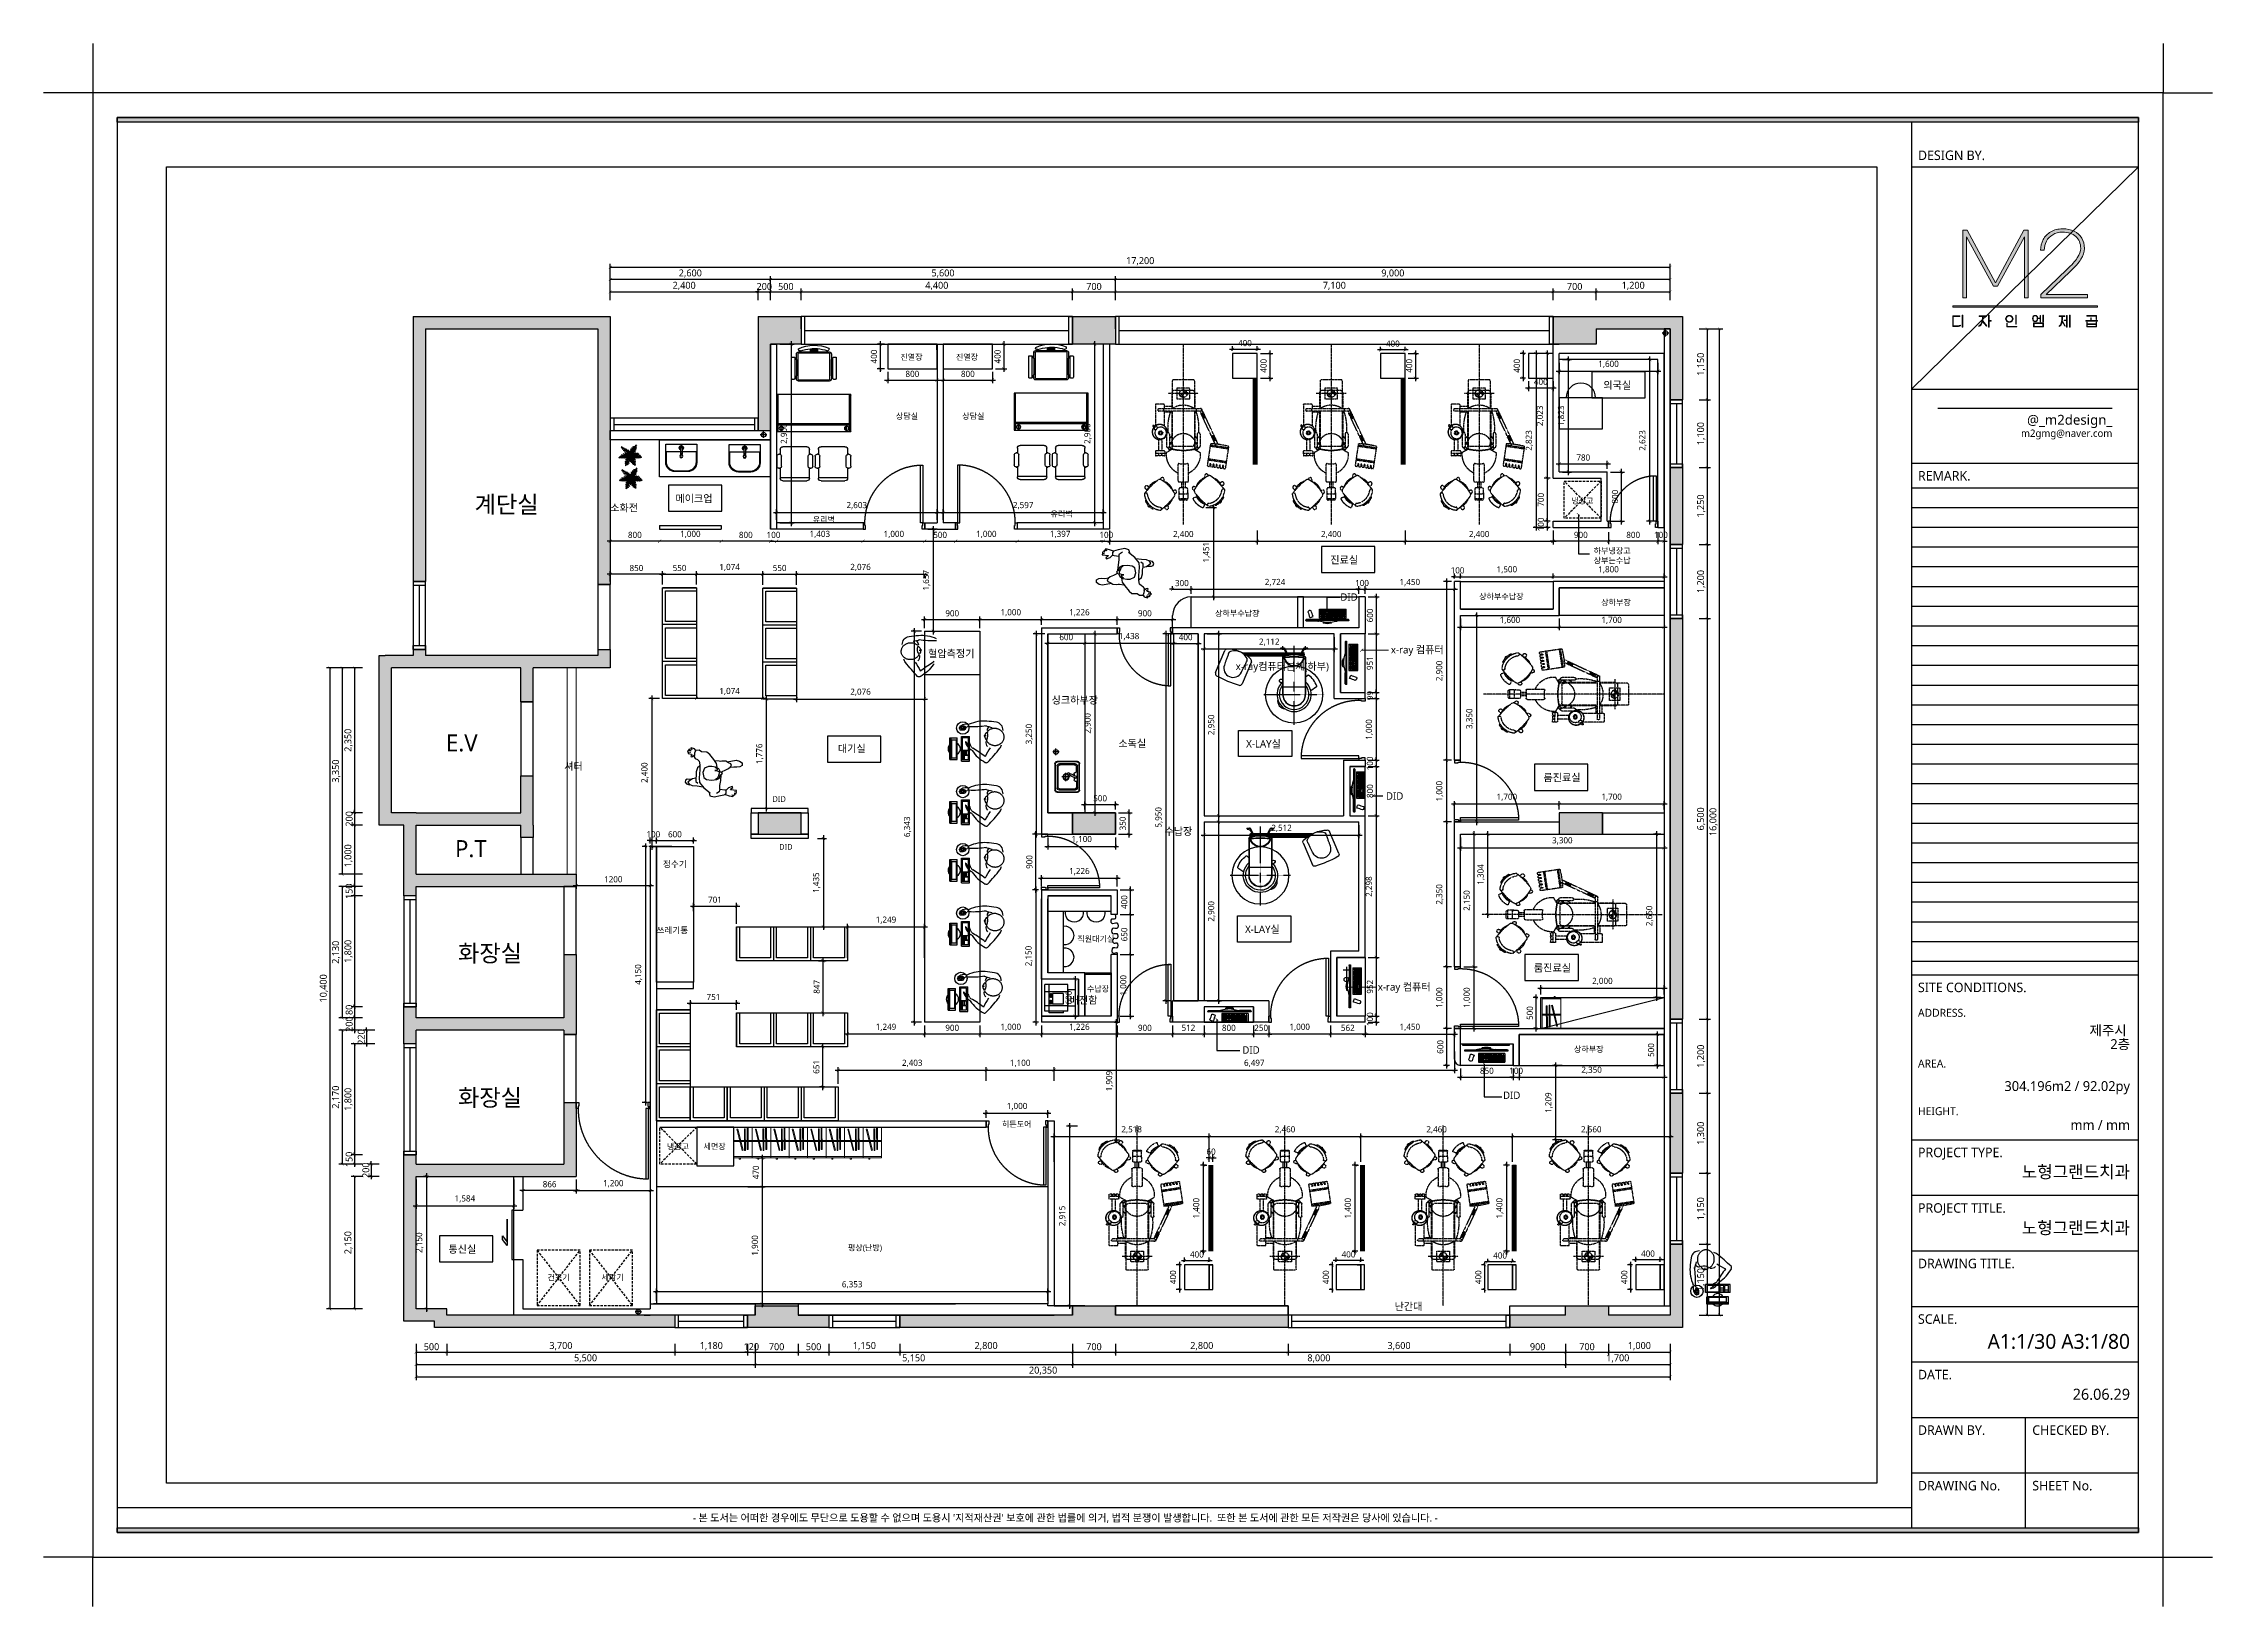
# Model space of a CAD drawing. Header units: metres. Extents: x 11578468 to 47831421, y -58341524 to -14256839.
# Drawn here: x 23673562 to 23708762, y -29115814 to -29090454 of the extents above; entities that cross this region are included whole.
import ezdxf
from ezdxf.enums import TextEntityAlignment as Align

# ---------------------------------------------------------------- set-up
doc = ezdxf.new("R2010")
doc.units = ezdxf.units.M
doc.header["$LTSCALE"] = 50
doc.header["$MEASUREMENT"] = 0
for name, pattern in [('CEN', [62, 60, -1, 0, -1]), ('CENTER2', [28.575, 19.05, -3.175, 3.175, -3.175]), ('CENTERX2', [4, 2.5, -0.5, 0.5, -0.5]), ('DH-HID2', [1.2, 0.8, -0.4])]:
    doc.linetypes.add(name, pattern=pattern)
doc.layers.get('0').update_dxf_attribs({"linetype": 'CONTINUOUS'})
doc.layers.get('DEFPOINTS').update_dxf_attribs({"linetype": 'CONTINUOUS'})
for name, color, linetype in [('0-ELC TEXT', 7, 'CONTINUOUS'), ('03-TEXT', 3, 'CONTINUOUS'), ('04_FUR', 6, 'CONTINUOUS'), ('3.기호.계단선', 30, 'CONTINUOUS'), ('_U+B808_U+C774_U+C5B4 2', 7, 'CONTINUOUS'), ('BLOCK', 1, 'CONTINUOUS'), ('CEN', 250, 'CEN'), ('CO-BATH', 6, 'CONTINUOUS'), ('CO-DOOR', 8, 'CONTINUOUS'), ('CO-FURB-DN', 9, 'CONTINUOUS'), ('CURTWALL', 4, 'CONTINUOUS'), ('FORM(YOURNAME)-1', 1, 'CONTINUOUS'), ('FORM(YOURNAME)-11', 1, 'CONTINUOUS'), ('FU-FURM', 251, 'DH-HID2'), ('FUR', 11, 'CONTINUOUS'), ('TEX', 7, 'CONTINUOUS'), ('TREE', 74, 'CONTINUOUS'), ('wall', 3, 'CONTINUOUS'), ('WIN', 4, 'CONTINUOUS'), ('WINDOW', 4, 'CONTINUOUS'), ('家具', 251, 'CONTINUOUS'), ('家具外线', 7, 'CONTINUOUS'), ('가구', 6, 'CONTINUOUS')]:
    doc.layers.add(name, color=color, linetype=linetype)
for name, color, linetype, lineweight in [('Arch', 8, 'CONTINUOUS', 0), ('DIM', 7, 'CONTINUOUS', 15), ('ha', 8, 'CONTINUOUS', 5), ('text', 7, 'CONTINUOUS', 0), ('wall2', 3, 'CONTINUOUS', 25)]:
    doc.layers.add(name, color=color, linetype=linetype, lineweight=lineweight)
doc.styles.add('HY 울릉도 L', font='malgun.ttf')
doc.styles.add('JT1', font='malgun.ttf')
doc.styles.add('N 맑은고딕', font='malgun.ttf')
doc.styles.add('NEW 맑은고딕', font='malgun.ttf')
doc.styles.add('YOURNAME', font='malgun.ttf')
doc.styles.add('맑은 고딕', font='malgun.ttf')
doc.dimstyles.new('JJ IN 45', dxfattribs={"dimscale": 45, "dimtxt": 2.5, "dimasz": 1, "dimexe": 1.25, "dimexo": 1.5, "dimtad": 1, "dimdec": 6, "dimlunit": 6, "dimtxsty": 'N 맑은고딕', "dimblk": 'ARCHTICK', "dimcen": 2.5, "dimclrd": 256, "dimclre": 256, "dimclrt": 256, "dimadec": 0, "dimazin": 0, "dimtfac": 1, "dimtdec": 6, "dimtix": 1, "dimtmove": 0, "dimatfit": 3, "dimldrblk": 'ARCHTICK', "dimfxl": 1, "dimarcsym": 0})
doc.dimstyles.new('사본 50', dxfattribs={"dimscale": 50, "dimtxt": 2, "dimasz": 1, "dimexe": 1, "dimexo": 1, "dimgap": 1, "dimtad": 1, "dimdec": 0, "dimrnd": 0.05, "dimdsep": 46, "dimlunit": 6, "dimtxsty": 'HY 울릉도 L', "dimblk": 'ARCHTICK', "dimcen": 2.5, "dimdle": 1, "dimclrd": 133, "dimclre": 133, "dimclrt": 30, "dimadec": 0, "dimazin": 0, "dimtfac": 1, "dimtdec": 0, "dimtix": 1, "dimtmove": 2, "dimatfit": 3, "dimldrblk": 'ARCHTICK', "dimfxl": 1, "dimlwd": -1, "dimlwe": -1, "dimarcsym": 0})

msp = doc.modelspace()

# ---------------------------------------------------------------- texts
at = {"layer": '0-ELC TEXT', "style": '맑은 고딕'}
for s, p in [('진열장', (23687648.6, -29095542.2)), ('진열장', (23688549.1, -29095542.2)), ('상담실', (23687576.3, -29096499.9)), ('상담실', (23688651.9, -29096499.9)), ('유리벽', (23690084.5, -29098087.1)), ('냉장고', (23698535.1, -29097873.7)), ('유리벽', (23686226.1, -29098178.9)), ('하부냉장고', (23699018.4, -29098684.5)), ('상부는수납', (23699018.4, -29098843.2)), ('DID', (23685501.4, -29102712.8)), ('DID', (23685609.9, -29103488.5)), ('직원대기실', (23690639.6, -29104981.7)), ('수납장', (23690675.2, -29105791.2)), ('히든도어', (23689355.4, -29107986.9)), ('냉장고', (23683859.2, -29108350.9)), ('세면장', (23684453.2, -29108348.5))]:
    msp.add_text(s, height=93.33, rotation=360, dxfattribs=at).set_placement(p, align=Align.MIDDLE_CENTER)
for p in [(23696859.8, -29099473.5), (23692574.9, -29099746)]:
    msp.add_text('상하부수납장', height=93.33, dxfattribs=at).set_placement(p)
for s, p in [('상하부장', (23699081.3, -29099521.6)), ('상하부장', (23698639.7, -29106770.8)), ('건조기', (23681921.9, -29110476.4)), ('세탁기', (23682799.3, -29110473.1))]:
    msp.add_text(s, height=93.33, dxfattribs=at).set_placement(p, align=Align.MIDDLE_CENTER)
at = {"layer": '0-ELC TEXT', "color": 7, "style": '맑은 고딕'}
msp.add_text('평상(난방)', height=93.33, rotation=360, dxfattribs=at).set_placement((23686893.4, -29109991.2), align=Align.MIDDLE_CENTER)
at = {"layer": '03-TEXT', "color": 7, "style": '맑은 고딕'}
for s, p in [('정수기', (23683615.6, -29103719.5)), ('쓰레기통', (23683509.9, -29104792.1))]:
    msp.add_text(s, height=100, dxfattribs=at).set_placement(p, align=Align.TOP_LEFT)
at = {"layer": 'TEX', "style": 'JT1'}
for s, p in [('의국실', (23698874.5, -29096057.6)), ('소화전', (23682759.9, -29098046.9)), ('메이크업', (23683818.2, -29097897.6)), ('진료실', (23694444.1, -29098892.5)), ('DID', (23694607.5, -29099495.9)), ('혈압측정기', (23687917.9, -29100414)), ('x-ray컴퓨터본체(하부)', (23692909.4, -29100619.4)), ('x-ray 컴퓨터', (23695427.1, -29100350.9)), ('싱크하부장', (23689922.3, -29101166.8)), ('대기실', (23686453.7, -29101954.5)), ('소독실', (23691005.3, -29101870.2)), ('셔터', (23682013.2, -29102241.1)), ('룸진료실', (23697903.2, -29102424.4)), ('DID', (23695348.3, -29102723.5)), ('수납장', (23691754.3, -29103296.4)), ('룸진료실', (23697748.2, -29105511.3)), ('x-ray 컴퓨터', (23695215.3, -29105819.3)), ('배전함', (23690214.7, -29106034.3)), ('DID', (23693017.8, -29106844.2)), ('DID', (23697247.9, -29107578.2)), ('통신실', (23680134, -29110074.3)), ('난간대', (23695487.9, -29111003))]:
    msp.add_text(s, height=120, dxfattribs=at).set_placement(p)

# ---------------------------------------------------------------- blocks, each defined once
blk = doc.blocks.new('*U356')
at = {"layer": 'WIN', "linetype": 'Continuous'}
blk.add_line((60, 100), (1120, 100), dxfattribs=at)
for points in [[(0, 0), (1180, 0), (1180, 200), (0, 200)], [(0, 0), (60, 0), (60, 200), (0, 200)], [(1180, 0), (1120, 0), (1120, 200), (1180, 200)]]:
    blk.add_lwpolyline(points, close=True, dxfattribs=at)
blk = doc.blocks.new('*U1959')
at = {"layer": 'WIN', "linetype": 'Continuous'}
blk.add_line((60, 100), (1090, 100), dxfattribs=at)
for points in [[(0, 0), (1150, 0), (1150, 200), (0, 200)], [(0, 0), (60, 0), (60, 200), (0, 200)], [(1150, 0), (1090, 0), (1090, 200), (1150, 200)]]:
    blk.add_lwpolyline(points, close=True, dxfattribs=at)
blk = doc.blocks.new('*U359')
at = {"layer": 'WIN', "linetype": 'Continuous'}
blk.add_line((60, 100), (3540, 100), dxfattribs=at)
for points in [[(0, 0), (3600, 0), (3600, 200), (0, 200)], [(0, 0), (60, 0), (60, 200), (0, 200)], [(3600, 0), (3540, 0), (3540, 200), (3600, 200)]]:
    blk.add_lwpolyline(points, close=True, dxfattribs=at)
blk = doc.blocks.new('*U357')
at = {"layer": 'WIN', "linetype": 'Continuous'}
blk.add_line((60, -25), (4340, -25), dxfattribs=at)
for points in [[(0, -250), (4400, -250), (4400, 200), (0, 200)], [(0, -250), (60, -250), (60, 200), (0, 200)], [(4400, -250), (4340, -250), (4340, 200), (4400, 200)]]:
    blk.add_lwpolyline(points, close=True, dxfattribs=at)
blk = doc.blocks.new('*U358')
at = {"layer": 'WIN', "linetype": 'Continuous'}
blk.add_line((60, -25), (7040, -25), dxfattribs=at)
for points in [[(0, -250), (7100, -250), (7100, 200), (0, 200)], [(0, -250), (60, -250), (60, 200), (0, 200)], [(7100, -250), (7040, -250), (7040, 200), (7100, 200)]]:
    blk.add_lwpolyline(points, close=True, dxfattribs=at)
blk = doc.blocks.new('*U1961')
at = {"layer": 'WIN', "linetype": 'Continuous'}
blk.add_line((60, 100), (1740, 100), dxfattribs=at)
for points in [[(0, 0), (1800, 0), (1800, 200), (0, 200)], [(0, 0), (60, 0), (60, 200), (0, 200)], [(1800, 0), (1740, 0), (1740, 200), (1800, 200)]]:
    blk.add_lwpolyline(points, close=True, dxfattribs=at)
blk = doc.blocks.new('*U1962')
at = {"layer": 'WIN', "linetype": 'Continuous'}
blk.add_line((60, 100), (1040, 100), dxfattribs=at)
for points in [[(0, 0), (1100, 0), (1100, 200), (0, 200)], [(0, 0), (60, 0), (60, 200), (0, 200)], [(1100, 0), (1040, 0), (1040, 200), (1100, 200)]]:
    blk.add_lwpolyline(points, close=True, dxfattribs=at)
blk = doc.blocks.new('*U1960')
at = {"layer": 'WIN', "linetype": 'Continuous'}
blk.add_line((60, 100), (1140, 100), dxfattribs=at)
for points in [[(0, 0), (1200, 0), (1200, 200), (0, 200)], [(0, 0), (60, 0), (60, 200), (0, 200)], [(1200, 0), (1140, 0), (1140, 200), (1200, 200)]]:
    blk.add_lwpolyline(points, close=True, dxfattribs=at)
blk = doc.blocks.new('_ArchTick')
at = {"color": 0, "linetype": 'ByBlock', "const_width": 0.15}
blk.add_lwpolyline([(-0.5, -0.5), (0.5, 0.5)], dxfattribs=at)
blk = doc.blocks.new('*D366')
at = {"layer": 'DEFPOINTS', "color": 0, "transparency": 16777216}
for p in [(23725352, -29144857), (23725852, -29144857), (23725852, -29145057)]:
    blk.add_point(p, dxfattribs=at)
at = {"layer": 'DIM', "lineweight": -2, "transparency": 16777216}
for p, q in [((23725352, -29144924), (23725352, -29145113)), ((23725352, -29145057), (23725852, -29145057)), ((23725852, -29144924), (23725852, -29145113))]:
    blk.add_line(p, q, dxfattribs=at)
at = {"layer": 'DIM', "lineweight": -2, "transparency": 16777216, "xscale": 45, "yscale": 45, "zscale": 45, "rotation": 180}
blk.add_blockref('_ArchTick', (23725352, -29145057), dxfattribs=at)
at = {"layer": 'DIM', "lineweight": -2, "transparency": 16777216, "xscale": 45, "yscale": 45, "zscale": 45}
blk.add_blockref('_ArchTick', (23725852, -29145057), dxfattribs=at)
at = {"layer": 'DIM', "transparency": 16777216, "insert": (23725602, -29144971), "char_height": 112.5, "attachment_point": 5, "style": 'N 맑은고딕'}
blk.add_mtext('500', dxfattribs=at)
blk = doc.blocks.new('*D367')
at = {"layer": 'DEFPOINTS', "color": 0, "transparency": 16777216}
for p in [(23725852, -29144857), (23729552, -29144857), (23729552, -29145057)]:
    blk.add_point(p, dxfattribs=at)
at = {"layer": 'DIM', "lineweight": -2, "transparency": 16777216}
for p, q in [((23725852, -29144924), (23725852, -29145113)), ((23725852, -29145057), (23729552, -29145057)), ((23729552, -29144924), (23729552, -29145113))]:
    blk.add_line(p, q, dxfattribs=at)
at = {"layer": 'DIM', "lineweight": -2, "transparency": 16777216, "xscale": 45, "yscale": 45, "zscale": 45, "rotation": 180}
blk.add_blockref('_ArchTick', (23725852, -29145057), dxfattribs=at)
at = {"layer": 'DIM', "lineweight": -2, "transparency": 16777216, "xscale": 45, "yscale": 45, "zscale": 45}
blk.add_blockref('_ArchTick', (23729552, -29145057), dxfattribs=at)
at = {"layer": 'DIM', "transparency": 16777216, "insert": (23727702, -29144961), "char_height": 112.5, "attachment_point": 5, "style": 'N 맑은고딕'}
blk.add_mtext('3,700', dxfattribs=at)
blk = doc.blocks.new('*D368')
at = {"layer": 'DEFPOINTS', "color": 0, "transparency": 16777216}
for p in [(23729552, -29144857), (23730732, -29144857), (23730732, -29145057)]:
    blk.add_point(p, dxfattribs=at)
at = {"layer": 'DIM', "lineweight": -2, "transparency": 16777216}
for p, q in [((23729552, -29144924), (23729552, -29145113)), ((23729552, -29145057), (23730732, -29145057)), ((23730732, -29144924), (23730732, -29145113))]:
    blk.add_line(p, q, dxfattribs=at)
at = {"layer": 'DIM', "lineweight": -2, "transparency": 16777216, "xscale": 45, "yscale": 45, "zscale": 45, "rotation": 180}
blk.add_blockref('_ArchTick', (23729552, -29145057), dxfattribs=at)
at = {"layer": 'DIM', "lineweight": -2, "transparency": 16777216, "xscale": 45, "yscale": 45, "zscale": 45}
blk.add_blockref('_ArchTick', (23730732, -29145057), dxfattribs=at)
at = {"layer": 'DIM', "transparency": 16777216, "insert": (23730142, -29144961), "char_height": 112.5, "attachment_point": 5, "style": 'N 맑은고딕'}
blk.add_mtext('1,180', dxfattribs=at)
blk = doc.blocks.new('*D369')
at = {"layer": 'DEFPOINTS', "color": 0, "transparency": 16777216}
for p in [(23730732, -29144857), (23730852, -29144857), (23730852, -29145057)]:
    blk.add_point(p, dxfattribs=at)
at = {"layer": 'DIM', "lineweight": -2, "transparency": 16777216}
for p, q in [((23730732, -29145057), (23730687, -29145057)), ((23730732, -29144924), (23730732, -29145113)), ((23730732, -29145057), (23730852, -29145057)), ((23730852, -29144924), (23730852, -29145113)), ((23730852, -29145057), (23730897, -29145057))]:
    blk.add_line(p, q, dxfattribs=at)
at = {"layer": 'DIM', "lineweight": -2, "transparency": 16777216, "xscale": 45, "yscale": 45, "zscale": 45}
blk.add_blockref('_ArchTick', (23730732, -29145057), dxfattribs=at)
at = {"layer": 'DIM', "lineweight": -2, "transparency": 16777216, "xscale": 45, "yscale": 45, "zscale": 45, "rotation": 180}
blk.add_blockref('_ArchTick', (23730852, -29145057), dxfattribs=at)
at = {"layer": 'DIM', "transparency": 16777216, "insert": (23730792, -29144970), "char_height": 112.5, "attachment_point": 5, "style": 'N 맑은고딕'}
blk.add_mtext('120', dxfattribs=at)
blk = doc.blocks.new('*D370')
at = {"layer": 'DEFPOINTS', "color": 0, "transparency": 16777216}
for p in [(23730852, -29144857), (23731552, -29144857), (23731552, -29145057)]:
    blk.add_point(p, dxfattribs=at)
at = {"layer": 'DIM', "lineweight": -2, "transparency": 16777216}
for p, q in [((23730852, -29144924), (23730852, -29145113)), ((23730852, -29145057), (23731552, -29145057)), ((23731552, -29144924), (23731552, -29145113))]:
    blk.add_line(p, q, dxfattribs=at)
at = {"layer": 'DIM', "lineweight": -2, "transparency": 16777216, "xscale": 45, "yscale": 45, "zscale": 45, "rotation": 180}
blk.add_blockref('_ArchTick', (23730852, -29145057), dxfattribs=at)
at = {"layer": 'DIM', "lineweight": -2, "transparency": 16777216, "xscale": 45, "yscale": 45, "zscale": 45}
blk.add_blockref('_ArchTick', (23731552, -29145057), dxfattribs=at)
at = {"layer": 'DIM', "transparency": 16777216, "insert": (23731202, -29144971), "char_height": 112.5, "attachment_point": 5, "style": 'N 맑은고딕'}
blk.add_mtext('700', dxfattribs=at)
blk = doc.blocks.new('*D371')
at = {"layer": 'DEFPOINTS', "color": 0, "transparency": 16777216}
for p in [(23731552, -29144857), (23732052, -29144857), (23732052, -29145057)]:
    blk.add_point(p, dxfattribs=at)
at = {"layer": 'DIM', "lineweight": -2, "transparency": 16777216}
for p, q in [((23731552, -29144924), (23731552, -29145113)), ((23731552, -29145057), (23732052, -29145057)), ((23732052, -29144924), (23732052, -29145113))]:
    blk.add_line(p, q, dxfattribs=at)
at = {"layer": 'DIM', "lineweight": -2, "transparency": 16777216, "xscale": 45, "yscale": 45, "zscale": 45, "rotation": 180}
blk.add_blockref('_ArchTick', (23731552, -29145057), dxfattribs=at)
at = {"layer": 'DIM', "lineweight": -2, "transparency": 16777216, "xscale": 45, "yscale": 45, "zscale": 45}
blk.add_blockref('_ArchTick', (23732052, -29145057), dxfattribs=at)
at = {"layer": 'DIM', "transparency": 16777216, "insert": (23731802, -29144971), "char_height": 112.5, "attachment_point": 5, "style": 'N 맑은고딕'}
blk.add_mtext('500', dxfattribs=at)
blk = doc.blocks.new('*D372')
at = {"layer": 'DEFPOINTS', "color": 0, "transparency": 16777216}
for p in [(23732052, -29144857), (23733202, -29144857), (23733202, -29145057)]:
    blk.add_point(p, dxfattribs=at)
at = {"layer": 'DIM', "lineweight": -2, "transparency": 16777216}
for p, q in [((23732052, -29144924), (23732052, -29145113)), ((23732052, -29145057), (23733202, -29145057)), ((23733202, -29144924), (23733202, -29145113))]:
    blk.add_line(p, q, dxfattribs=at)
at = {"layer": 'DIM', "lineweight": -2, "transparency": 16777216, "xscale": 45, "yscale": 45, "zscale": 45, "rotation": 180}
blk.add_blockref('_ArchTick', (23732052, -29145057), dxfattribs=at)
at = {"layer": 'DIM', "lineweight": -2, "transparency": 16777216, "xscale": 45, "yscale": 45, "zscale": 45}
blk.add_blockref('_ArchTick', (23733202, -29145057), dxfattribs=at)
at = {"layer": 'DIM', "transparency": 16777216, "insert": (23732627, -29144961), "char_height": 112.5, "attachment_point": 5, "style": 'N 맑은고딕'}
blk.add_mtext('1,150', dxfattribs=at)
blk = doc.blocks.new('*D373')
at = {"layer": 'DEFPOINTS', "color": 0, "transparency": 16777216}
for p in [(23733202, -29144857), (23736002, -29144857), (23736002, -29145057)]:
    blk.add_point(p, dxfattribs=at)
at = {"layer": 'DIM', "lineweight": -2, "transparency": 16777216}
for p, q in [((23733202, -29144924), (23733202, -29145113)), ((23733202, -29145057), (23736002, -29145057)), ((23736002, -29144924), (23736002, -29145113))]:
    blk.add_line(p, q, dxfattribs=at)
at = {"layer": 'DIM', "lineweight": -2, "transparency": 16777216, "xscale": 45, "yscale": 45, "zscale": 45, "rotation": 180}
blk.add_blockref('_ArchTick', (23733202, -29145057), dxfattribs=at)
at = {"layer": 'DIM', "lineweight": -2, "transparency": 16777216, "xscale": 45, "yscale": 45, "zscale": 45}
blk.add_blockref('_ArchTick', (23736002, -29145057), dxfattribs=at)
at = {"layer": 'DIM', "transparency": 16777216, "insert": (23734602, -29144961), "char_height": 112.5, "attachment_point": 5, "style": 'N 맑은고딕'}
blk.add_mtext('2,800', dxfattribs=at)
blk = doc.blocks.new('*D374')
at = {"layer": 'DEFPOINTS', "color": 0, "transparency": 16777216}
for p in [(23736002, -29144857), (23736702, -29144857), (23736702, -29145057)]:
    blk.add_point(p, dxfattribs=at)
at = {"layer": 'DIM', "lineweight": -2, "transparency": 16777216}
for p, q in [((23736002, -29144924), (23736002, -29145113)), ((23736002, -29145057), (23736702, -29145057)), ((23736702, -29144924), (23736702, -29145113))]:
    blk.add_line(p, q, dxfattribs=at)
at = {"layer": 'DIM', "lineweight": -2, "transparency": 16777216, "xscale": 45, "yscale": 45, "zscale": 45, "rotation": 180}
blk.add_blockref('_ArchTick', (23736002, -29145057), dxfattribs=at)
at = {"layer": 'DIM', "lineweight": -2, "transparency": 16777216, "xscale": 45, "yscale": 45, "zscale": 45}
blk.add_blockref('_ArchTick', (23736702, -29145057), dxfattribs=at)
at = {"layer": 'DIM', "transparency": 16777216, "insert": (23736352, -29144971), "char_height": 112.5, "attachment_point": 5, "style": 'N 맑은고딕'}
blk.add_mtext('700', dxfattribs=at)
blk = doc.blocks.new('*D375')
at = {"layer": 'DEFPOINTS', "color": 0, "transparency": 16777216}
for p in [(23736702, -29144857), (23739502, -29144857), (23739502, -29145057)]:
    blk.add_point(p, dxfattribs=at)
at = {"layer": 'DIM', "lineweight": -2, "transparency": 16777216}
for p, q in [((23736702, -29144924), (23736702, -29145113)), ((23736702, -29145057), (23739502, -29145057)), ((23739502, -29144924), (23739502, -29145113))]:
    blk.add_line(p, q, dxfattribs=at)
at = {"layer": 'DIM', "lineweight": -2, "transparency": 16777216, "xscale": 45, "yscale": 45, "zscale": 45, "rotation": 180}
blk.add_blockref('_ArchTick', (23736702, -29145057), dxfattribs=at)
at = {"layer": 'DIM', "lineweight": -2, "transparency": 16777216, "xscale": 45, "yscale": 45, "zscale": 45}
blk.add_blockref('_ArchTick', (23739502, -29145057), dxfattribs=at)
at = {"layer": 'DIM', "transparency": 16777216, "insert": (23738102, -29144961), "char_height": 112.5, "attachment_point": 5, "style": 'N 맑은고딕'}
blk.add_mtext('2,800', dxfattribs=at)
blk = doc.blocks.new('*D376')
at = {"layer": 'DEFPOINTS', "color": 0, "transparency": 16777216}
for p in [(23739502, -29144857), (23743102, -29144857), (23743102, -29145057)]:
    blk.add_point(p, dxfattribs=at)
at = {"layer": 'DIM', "lineweight": -2, "transparency": 16777216}
for p, q in [((23739502, -29144924), (23739502, -29145113)), ((23739502, -29145057), (23743102, -29145057)), ((23743102, -29144924), (23743102, -29145113))]:
    blk.add_line(p, q, dxfattribs=at)
at = {"layer": 'DIM', "lineweight": -2, "transparency": 16777216, "xscale": 45, "yscale": 45, "zscale": 45, "rotation": 180}
blk.add_blockref('_ArchTick', (23739502, -29145057), dxfattribs=at)
at = {"layer": 'DIM', "lineweight": -2, "transparency": 16777216, "xscale": 45, "yscale": 45, "zscale": 45}
blk.add_blockref('_ArchTick', (23743102, -29145057), dxfattribs=at)
at = {"layer": 'DIM', "transparency": 16777216, "insert": (23741302, -29144961), "char_height": 112.5, "attachment_point": 5, "style": 'N 맑은고딕'}
blk.add_mtext('3,600', dxfattribs=at)
blk = doc.blocks.new('*D377')
at = {"layer": 'DEFPOINTS', "color": 0, "transparency": 16777216}
for p in [(23743102, -29144857), (23744002, -29144857), (23744002, -29145057)]:
    blk.add_point(p, dxfattribs=at)
at = {"layer": 'DIM', "lineweight": -2, "transparency": 16777216}
for p, q in [((23743102, -29144924), (23743102, -29145113)), ((23743102, -29145057), (23744002, -29145057)), ((23744002, -29144924), (23744002, -29145113))]:
    blk.add_line(p, q, dxfattribs=at)
at = {"layer": 'DIM', "lineweight": -2, "transparency": 16777216, "xscale": 45, "yscale": 45, "zscale": 45, "rotation": 180}
blk.add_blockref('_ArchTick', (23743102, -29145057), dxfattribs=at)
at = {"layer": 'DIM', "lineweight": -2, "transparency": 16777216, "xscale": 45, "yscale": 45, "zscale": 45}
blk.add_blockref('_ArchTick', (23744002, -29145057), dxfattribs=at)
at = {"layer": 'DIM', "transparency": 16777216, "insert": (23743552, -29144971), "char_height": 112.5, "attachment_point": 5, "style": 'N 맑은고딕'}
blk.add_mtext('900', dxfattribs=at)
blk = doc.blocks.new('*D378')
at = {"layer": 'DEFPOINTS', "color": 0, "transparency": 16777216}
for p in [(23744002, -29144857), (23744702, -29144857), (23744702, -29145057)]:
    blk.add_point(p, dxfattribs=at)
at = {"layer": 'DIM', "lineweight": -2, "transparency": 16777216}
for p, q in [((23744002, -29144924), (23744002, -29145113)), ((23744002, -29145057), (23744702, -29145057)), ((23744702, -29144924), (23744702, -29145113))]:
    blk.add_line(p, q, dxfattribs=at)
at = {"layer": 'DIM', "lineweight": -2, "transparency": 16777216, "xscale": 45, "yscale": 45, "zscale": 45, "rotation": 180}
blk.add_blockref('_ArchTick', (23744002, -29145057), dxfattribs=at)
at = {"layer": 'DIM', "lineweight": -2, "transparency": 16777216, "xscale": 45, "yscale": 45, "zscale": 45}
blk.add_blockref('_ArchTick', (23744702, -29145057), dxfattribs=at)
at = {"layer": 'DIM', "transparency": 16777216, "insert": (23744352, -29144971), "char_height": 112.5, "attachment_point": 5, "style": 'N 맑은고딕'}
blk.add_mtext('700', dxfattribs=at)
blk = doc.blocks.new('*D379')
at = {"layer": 'DEFPOINTS', "color": 0, "transparency": 16777216}
for p in [(23744702, -29144857), (23745702, -29144857), (23745702, -29145057)]:
    blk.add_point(p, dxfattribs=at)
at = {"layer": 'DIM', "lineweight": -2, "transparency": 16777216}
for p, q in [((23744702, -29144924), (23744702, -29145113)), ((23744702, -29145057), (23745702, -29145057)), ((23745702, -29144924), (23745702, -29145113))]:
    blk.add_line(p, q, dxfattribs=at)
at = {"layer": 'DIM', "lineweight": -2, "transparency": 16777216, "xscale": 45, "yscale": 45, "zscale": 45, "rotation": 180}
blk.add_blockref('_ArchTick', (23744702, -29145057), dxfattribs=at)
at = {"layer": 'DIM', "lineweight": -2, "transparency": 16777216, "xscale": 45, "yscale": 45, "zscale": 45}
blk.add_blockref('_ArchTick', (23745702, -29145057), dxfattribs=at)
at = {"layer": 'DIM', "transparency": 16777216, "insert": (23745202, -29144961), "char_height": 112.5, "attachment_point": 5, "style": 'N 맑은고딕'}
blk.add_mtext('1,000', dxfattribs=at)
blk = doc.blocks.new('*D380')
at = {"layer": 'DEFPOINTS', "color": 0, "transparency": 16777216}
for p in [(23725352, -29144857), (23730852, -29144857), (23730852, -29145257)]:
    blk.add_point(p, dxfattribs=at)
at = {"layer": 'DIM', "lineweight": -2, "transparency": 16777216}
for p, q in [((23725352, -29144924), (23725352, -29145313)), ((23730852, -29144924), (23730852, -29145313)), ((23725352, -29145257), (23730852, -29145257))]:
    blk.add_line(p, q, dxfattribs=at)
at = {"layer": 'DIM', "lineweight": -2, "transparency": 16777216, "xscale": 45, "yscale": 45, "zscale": 45, "rotation": 180}
blk.add_blockref('_ArchTick', (23725352, -29145257), dxfattribs=at)
at = {"layer": 'DIM', "lineweight": -2, "transparency": 16777216, "xscale": 45, "yscale": 45, "zscale": 45}
blk.add_blockref('_ArchTick', (23730852, -29145257), dxfattribs=at)
at = {"layer": 'DIM', "transparency": 16777216, "insert": (23728102, -29145161), "char_height": 112.5, "attachment_point": 5, "style": 'N 맑은고딕'}
blk.add_mtext('5,500', dxfattribs=at)
blk = doc.blocks.new('*D381')
at = {"layer": 'DEFPOINTS', "color": 0, "transparency": 16777216}
for p in [(23730852, -29144857), (23736002, -29144857), (23736002, -29145257)]:
    blk.add_point(p, dxfattribs=at)
at = {"layer": 'DIM', "lineweight": -2, "transparency": 16777216}
for p, q in [((23730852, -29144924), (23730852, -29145313)), ((23736002, -29144924), (23736002, -29145313)), ((23730852, -29145257), (23736002, -29145257))]:
    blk.add_line(p, q, dxfattribs=at)
at = {"layer": 'DIM', "lineweight": -2, "transparency": 16777216, "xscale": 45, "yscale": 45, "zscale": 45, "rotation": 180}
blk.add_blockref('_ArchTick', (23730852, -29145257), dxfattribs=at)
at = {"layer": 'DIM', "lineweight": -2, "transparency": 16777216, "xscale": 45, "yscale": 45, "zscale": 45}
blk.add_blockref('_ArchTick', (23736002, -29145257), dxfattribs=at)
at = {"layer": 'DIM', "transparency": 16777216, "insert": (23733427, -29145161), "char_height": 112.5, "attachment_point": 5, "style": 'N 맑은고딕'}
blk.add_mtext('5,150', dxfattribs=at)
blk = doc.blocks.new('*D382')
at = {"layer": 'DEFPOINTS', "color": 0, "transparency": 16777216}
for p in [(23736002, -29144857), (23744002, -29144857), (23744002, -29145257)]:
    blk.add_point(p, dxfattribs=at)
at = {"layer": 'DIM', "lineweight": -2, "transparency": 16777216}
for p, q in [((23736002, -29144924), (23736002, -29145313)), ((23744002, -29144924), (23744002, -29145313)), ((23736002, -29145257), (23744002, -29145257))]:
    blk.add_line(p, q, dxfattribs=at)
at = {"layer": 'DIM', "lineweight": -2, "transparency": 16777216, "xscale": 45, "yscale": 45, "zscale": 45, "rotation": 180}
blk.add_blockref('_ArchTick', (23736002, -29145257), dxfattribs=at)
at = {"layer": 'DIM', "lineweight": -2, "transparency": 16777216, "xscale": 45, "yscale": 45, "zscale": 45}
blk.add_blockref('_ArchTick', (23744002, -29145257), dxfattribs=at)
at = {"layer": 'DIM', "transparency": 16777216, "insert": (23740002, -29145161), "char_height": 112.5, "attachment_point": 5, "style": 'N 맑은고딕'}
blk.add_mtext('8,000', dxfattribs=at)
blk = doc.blocks.new('*D383')
at = {"layer": 'DEFPOINTS', "color": 0, "transparency": 16777216}
for p in [(23744002, -29144857), (23745702, -29144857), (23745702, -29145257)]:
    blk.add_point(p, dxfattribs=at)
at = {"layer": 'DIM', "lineweight": -2, "transparency": 16777216}
for p, q in [((23744002, -29144924), (23744002, -29145313)), ((23745702, -29144924), (23745702, -29145313)), ((23744002, -29145257), (23745702, -29145257))]:
    blk.add_line(p, q, dxfattribs=at)
at = {"layer": 'DIM', "lineweight": -2, "transparency": 16777216, "xscale": 45, "yscale": 45, "zscale": 45, "rotation": 180}
blk.add_blockref('_ArchTick', (23744002, -29145257), dxfattribs=at)
at = {"layer": 'DIM', "lineweight": -2, "transparency": 16777216, "xscale": 45, "yscale": 45, "zscale": 45}
blk.add_blockref('_ArchTick', (23745702, -29145257), dxfattribs=at)
at = {"layer": 'DIM', "transparency": 16777216, "insert": (23744852, -29145161), "char_height": 112.5, "attachment_point": 5, "style": 'N 맑은고딕'}
blk.add_mtext('1,700', dxfattribs=at)
blk = doc.blocks.new('*D384')
at = {"layer": 'DEFPOINTS', "color": 0, "transparency": 16777216}
for p in [(23725352, -29144857), (23745702, -29144857), (23745702, -29145457)]:
    blk.add_point(p, dxfattribs=at)
at = {"layer": 'DIM', "lineweight": -2, "transparency": 16777216}
for p, q in [((23725352, -29144924), (23725352, -29145513)), ((23745702, -29144924), (23745702, -29145513)), ((23725352, -29145457), (23745702, -29145457))]:
    blk.add_line(p, q, dxfattribs=at)
at = {"layer": 'DIM', "lineweight": -2, "transparency": 16777216, "xscale": 45, "yscale": 45, "zscale": 45, "rotation": 180}
blk.add_blockref('_ArchTick', (23725352, -29145457), dxfattribs=at)
at = {"layer": 'DIM', "lineweight": -2, "transparency": 16777216, "xscale": 45, "yscale": 45, "zscale": 45}
blk.add_blockref('_ArchTick', (23745702, -29145457), dxfattribs=at)
at = {"layer": 'DIM', "transparency": 16777216, "insert": (23735527, -29145361), "char_height": 112.5, "attachment_point": 5, "style": 'N 맑은고딕'}
blk.add_mtext('20,350', dxfattribs=at)
blk = doc.blocks.new('*D385')
at = {"layer": 'DEFPOINTS', "color": 0, "transparency": 16777216}
for p in [(23746102, -29128457), (23746102, -29129607), (23746302, -29129607)]:
    blk.add_point(p, dxfattribs=at)
at = {"layer": 'DIM', "lineweight": -2, "transparency": 16777216}
for p, q in [((23746170, -29128457), (23746358, -29128457)), ((23746302, -29128457), (23746302, -29129607)), ((23746170, -29129607), (23746358, -29129607))]:
    blk.add_line(p, q, dxfattribs=at)
at = {"layer": 'DIM', "lineweight": -2, "transparency": 16777216, "xscale": 45, "yscale": 45, "zscale": 45}
for p, rotation in [((23746302, -29128457), 90), ((23746302, -29129607), 270)]:
    blk.add_blockref('_ArchTick', p, dxfattribs=dict(at, rotation=rotation))
at = {"layer": 'DIM', "transparency": 16777216, "insert": (23746206, -29129032), "char_height": 112.5, "attachment_point": 5, "rotation": 90, "style": 'N 맑은고딕'}
blk.add_mtext('1,150', dxfattribs=at)
blk = doc.blocks.new('*D386')
at = {"layer": 'DEFPOINTS', "color": 0, "transparency": 16777216}
for p in [(23746102, -29129607), (23746102, -29130707), (23746302, -29130707)]:
    blk.add_point(p, dxfattribs=at)
at = {"layer": 'DIM', "lineweight": -2, "transparency": 16777216}
for p, q in [((23746170, -29129607), (23746358, -29129607)), ((23746302, -29129607), (23746302, -29130707)), ((23746170, -29130707), (23746358, -29130707))]:
    blk.add_line(p, q, dxfattribs=at)
at = {"layer": 'DIM', "lineweight": -2, "transparency": 16777216, "xscale": 45, "yscale": 45, "zscale": 45}
for p, rotation in [((23746302, -29129607), 90), ((23746302, -29130707), 270)]:
    blk.add_blockref('_ArchTick', p, dxfattribs=dict(at, rotation=rotation))
at = {"layer": 'DIM', "transparency": 16777216, "insert": (23746206, -29130157), "char_height": 112.5, "attachment_point": 5, "rotation": 90, "style": 'N 맑은고딕'}
blk.add_mtext('1,100', dxfattribs=at)
blk = doc.blocks.new('*D387')
at = {"layer": 'DEFPOINTS', "color": 0, "transparency": 16777216}
for p in [(23746102, -29130707), (23746102, -29131957), (23746302, -29131957)]:
    blk.add_point(p, dxfattribs=at)
at = {"layer": 'DIM', "lineweight": -2, "transparency": 16777216}
for p, q in [((23746170, -29130707), (23746358, -29130707)), ((23746302, -29130707), (23746302, -29131957)), ((23746170, -29131957), (23746358, -29131957))]:
    blk.add_line(p, q, dxfattribs=at)
at = {"layer": 'DIM', "lineweight": -2, "transparency": 16777216, "xscale": 45, "yscale": 45, "zscale": 45}
for p, rotation in [((23746302, -29130707), 90), ((23746302, -29131957), 270)]:
    blk.add_blockref('_ArchTick', p, dxfattribs=dict(at, rotation=rotation))
at = {"layer": 'DIM', "transparency": 16777216, "insert": (23746206, -29131332), "char_height": 112.5, "attachment_point": 5, "rotation": 90, "style": 'N 맑은고딕'}
blk.add_mtext('1,250', dxfattribs=at)
blk = doc.blocks.new('*D388')
at = {"layer": 'DEFPOINTS', "color": 0, "transparency": 16777216}
for p in [(23746102, -29131957), (23746102, -29133157), (23746302, -29133157)]:
    blk.add_point(p, dxfattribs=at)
at = {"layer": 'DIM', "lineweight": -2, "transparency": 16777216}
for p, q in [((23746170, -29131957), (23746358, -29131957)), ((23746302, -29131957), (23746302, -29133157)), ((23746170, -29133157), (23746358, -29133157))]:
    blk.add_line(p, q, dxfattribs=at)
at = {"layer": 'DIM', "lineweight": -2, "transparency": 16777216, "xscale": 45, "yscale": 45, "zscale": 45}
for p, rotation in [((23746302, -29131957), 90), ((23746302, -29133157), 270)]:
    blk.add_blockref('_ArchTick', p, dxfattribs=dict(at, rotation=rotation))
at = {"layer": 'DIM', "transparency": 16777216, "insert": (23746206, -29132557), "char_height": 112.5, "attachment_point": 5, "rotation": 90, "style": 'N 맑은고딕'}
blk.add_mtext('1,200', dxfattribs=at)
blk = doc.blocks.new('*D389')
at = {"layer": 'DEFPOINTS', "color": 0, "transparency": 16777216}
for p in [(23746102, -29133157), (23746102, -29139657), (23746302, -29139657)]:
    blk.add_point(p, dxfattribs=at)
at = {"layer": 'DIM', "lineweight": -2, "transparency": 16777216}
for p, q in [((23746170, -29133157), (23746358, -29133157)), ((23746302, -29133157), (23746302, -29139657)), ((23746170, -29139657), (23746358, -29139657))]:
    blk.add_line(p, q, dxfattribs=at)
at = {"layer": 'DIM', "lineweight": -2, "transparency": 16777216, "xscale": 45, "yscale": 45, "zscale": 45}
for p, rotation in [((23746302, -29133157), 90), ((23746302, -29139657), 270)]:
    blk.add_blockref('_ArchTick', p, dxfattribs=dict(at, rotation=rotation))
at = {"layer": 'DIM', "transparency": 16777216, "insert": (23746206, -29136407), "char_height": 112.5, "attachment_point": 5, "rotation": 90, "style": 'N 맑은고딕'}
blk.add_mtext('6,500', dxfattribs=at)
blk = doc.blocks.new('*D390')
at = {"layer": 'DEFPOINTS', "color": 0, "transparency": 16777216}
for p in [(23746102, -29139657), (23746102, -29140857), (23746302, -29140857)]:
    blk.add_point(p, dxfattribs=at)
at = {"layer": 'DIM', "lineweight": -2, "transparency": 16777216}
for p, q in [((23746170, -29139657), (23746358, -29139657)), ((23746302, -29139657), (23746302, -29140857)), ((23746170, -29140857), (23746358, -29140857))]:
    blk.add_line(p, q, dxfattribs=at)
at = {"layer": 'DIM', "lineweight": -2, "transparency": 16777216, "xscale": 45, "yscale": 45, "zscale": 45}
for p, rotation in [((23746302, -29139657), 90), ((23746302, -29140857), 270)]:
    blk.add_blockref('_ArchTick', p, dxfattribs=dict(at, rotation=rotation))
at = {"layer": 'DIM', "transparency": 16777216, "insert": (23746206, -29140257), "char_height": 112.5, "attachment_point": 5, "rotation": 90, "style": 'N 맑은고딕'}
blk.add_mtext('1,200', dxfattribs=at)
blk = doc.blocks.new('*D391')
at = {"layer": 'DEFPOINTS', "color": 0, "transparency": 16777216}
for p in [(23746102, -29140857), (23746102, -29142157), (23746302, -29142157)]:
    blk.add_point(p, dxfattribs=at)
at = {"layer": 'DIM', "lineweight": -2, "transparency": 16777216}
for p, q in [((23746170, -29140857), (23746358, -29140857)), ((23746302, -29140857), (23746302, -29142157)), ((23746170, -29142157), (23746358, -29142157))]:
    blk.add_line(p, q, dxfattribs=at)
at = {"layer": 'DIM', "lineweight": -2, "transparency": 16777216, "xscale": 45, "yscale": 45, "zscale": 45}
for p, rotation in [((23746302, -29140857), 90), ((23746302, -29142157), 270)]:
    blk.add_blockref('_ArchTick', p, dxfattribs=dict(at, rotation=rotation))
at = {"layer": 'DIM', "transparency": 16777216, "insert": (23746206, -29141507), "char_height": 112.5, "attachment_point": 5, "rotation": 90, "style": 'N 맑은고딕'}
blk.add_mtext('1,300', dxfattribs=at)
blk = doc.blocks.new('*D392')
at = {"layer": 'DEFPOINTS', "color": 0, "transparency": 16777216}
for p in [(23746102, -29142157), (23746102, -29143307), (23746302, -29143307)]:
    blk.add_point(p, dxfattribs=at)
at = {"layer": 'DIM', "lineweight": -2, "transparency": 16777216}
for p, q in [((23746170, -29142157), (23746358, -29142157)), ((23746302, -29142157), (23746302, -29143307)), ((23746170, -29143307), (23746358, -29143307))]:
    blk.add_line(p, q, dxfattribs=at)
at = {"layer": 'DIM', "lineweight": -2, "transparency": 16777216, "xscale": 45, "yscale": 45, "zscale": 45}
for p, rotation in [((23746302, -29142157), 90), ((23746302, -29143307), 270)]:
    blk.add_blockref('_ArchTick', p, dxfattribs=dict(at, rotation=rotation))
at = {"layer": 'DIM', "transparency": 16777216, "insert": (23746206, -29142732), "char_height": 112.5, "attachment_point": 5, "rotation": 90, "style": 'N 맑은고딕'}
blk.add_mtext('1,150', dxfattribs=at)
blk = doc.blocks.new('*D393')
at = {"layer": 'DEFPOINTS', "color": 0, "transparency": 16777216}
for p in [(23746102, -29143307), (23746102, -29144457), (23746302, -29144457)]:
    blk.add_point(p, dxfattribs=at)
at = {"layer": 'DIM', "lineweight": -2, "transparency": 16777216}
for p, q in [((23746170, -29143307), (23746358, -29143307)), ((23746302, -29143307), (23746302, -29144457)), ((23746170, -29144457), (23746358, -29144457))]:
    blk.add_line(p, q, dxfattribs=at)
at = {"layer": 'DIM', "lineweight": -2, "transparency": 16777216, "xscale": 45, "yscale": 45, "zscale": 45}
for p, rotation in [((23746302, -29143307), 90), ((23746302, -29144457), 270)]:
    blk.add_blockref('_ArchTick', p, dxfattribs=dict(at, rotation=rotation))
at = {"layer": 'DIM', "transparency": 16777216, "insert": (23746206, -29143882), "char_height": 112.5, "attachment_point": 5, "rotation": 90, "style": 'N 맑은고딕'}
blk.add_mtext('1,150', dxfattribs=at)
blk = doc.blocks.new('*D394')
at = {"layer": 'DEFPOINTS', "color": 0, "transparency": 16777216}
for p in [(23746102, -29128457), (23746502, -29128457), (23746102, -29144457)]:
    blk.add_point(p, dxfattribs=at)
at = {"layer": 'DIM', "lineweight": -2, "transparency": 16777216}
for p, q in [((23746170, -29128457), (23746558, -29128457)), ((23746502, -29144457), (23746502, -29128457)), ((23746170, -29144457), (23746558, -29144457))]:
    blk.add_line(p, q, dxfattribs=at)
at = {"layer": 'DIM', "lineweight": -2, "transparency": 16777216, "xscale": 45, "yscale": 45, "zscale": 45}
for p, rotation in [((23746502, -29128457), 90), ((23746502, -29144457), 270)]:
    blk.add_blockref('_ArchTick', p, dxfattribs=dict(at, rotation=rotation))
at = {"layer": 'DIM', "transparency": 16777216, "insert": (23746406, -29136457), "char_height": 112.5, "attachment_point": 5, "rotation": 90, "style": 'N 맑은고딕'}
blk.add_mtext('16,000', dxfattribs=at)
blk = doc.blocks.new('*D395')
at = {"layer": 'DEFPOINTS', "color": 0, "transparency": 16777216}
for p in [(23730902, -29127857), (23728502, -29128057), (23730902, -29128057)]:
    blk.add_point(p, dxfattribs=at)
at = {"layer": 'DIM', "lineweight": -2, "transparency": 16777216}
for p, q in [((23728502, -29127990), (23728502, -29127801)), ((23728502, -29127857), (23730902, -29127857)), ((23730902, -29127990), (23730902, -29127801))]:
    blk.add_line(p, q, dxfattribs=at)
at = {"layer": 'DIM', "lineweight": -2, "transparency": 16777216, "xscale": 45, "yscale": 45, "zscale": 45, "rotation": 180}
blk.add_blockref('_ArchTick', (23728502, -29127857), dxfattribs=at)
at = {"layer": 'DIM', "lineweight": -2, "transparency": 16777216, "xscale": 45, "yscale": 45, "zscale": 45}
blk.add_blockref('_ArchTick', (23730902, -29127857), dxfattribs=at)
at = {"layer": 'DIM', "transparency": 16777216, "insert": (23729702, -29127761), "char_height": 112.5, "attachment_point": 5, "style": 'N 맑은고딕'}
blk.add_mtext('2,400', dxfattribs=at)
blk = doc.blocks.new('*D396')
at = {"layer": 'DEFPOINTS', "color": 0, "transparency": 16777216}
for p in [(23731102, -29127857), (23730902, -29128057), (23731102, -29128027)]:
    blk.add_point(p, dxfattribs=at)
at = {"layer": 'DIM', "lineweight": -2, "transparency": 16777216}
for p, q in [((23730902, -29127857), (23730857, -29127857)), ((23730902, -29127990), (23730902, -29127801)), ((23730902, -29127857), (23731102, -29127857)), ((23731102, -29127960), (23731102, -29127801)), ((23731102, -29127857), (23731147, -29127857))]:
    blk.add_line(p, q, dxfattribs=at)
at = {"layer": 'DIM', "lineweight": -2, "transparency": 16777216, "xscale": 45, "yscale": 45, "zscale": 45}
blk.add_blockref('_ArchTick', (23730902, -29127857), dxfattribs=at)
at = {"layer": 'DIM', "lineweight": -2, "transparency": 16777216, "xscale": 45, "yscale": 45, "zscale": 45, "rotation": 180}
blk.add_blockref('_ArchTick', (23731102, -29127857), dxfattribs=at)
at = {"layer": 'DIM', "transparency": 16777216, "insert": (23731002, -29127771), "char_height": 112.5, "attachment_point": 5, "style": 'N 맑은고딕'}
blk.add_mtext('200', dxfattribs=at)
blk = doc.blocks.new('*D397')
at = {"layer": 'DEFPOINTS', "color": 0, "transparency": 16777216}
for p in [(23731602, -29127857), (23731102, -29128027), (23731602, -29128057)]:
    blk.add_point(p, dxfattribs=at)
at = {"layer": 'DIM', "lineweight": -2, "transparency": 16777216}
for p, q in [((23731102, -29127960), (23731102, -29127801)), ((23731102, -29127857), (23731602, -29127857)), ((23731602, -29127990), (23731602, -29127801))]:
    blk.add_line(p, q, dxfattribs=at)
at = {"layer": 'DIM', "lineweight": -2, "transparency": 16777216, "xscale": 45, "yscale": 45, "zscale": 45, "rotation": 180}
blk.add_blockref('_ArchTick', (23731102, -29127857), dxfattribs=at)
at = {"layer": 'DIM', "lineweight": -2, "transparency": 16777216, "xscale": 45, "yscale": 45, "zscale": 45}
blk.add_blockref('_ArchTick', (23731602, -29127857), dxfattribs=at)
at = {"layer": 'DIM', "transparency": 16777216, "insert": (23731352, -29127771), "char_height": 112.5, "attachment_point": 5, "style": 'N 맑은고딕'}
blk.add_mtext('500', dxfattribs=at)
blk = doc.blocks.new('*D398')
at = {"layer": 'DEFPOINTS', "color": 0, "transparency": 16777216}
for p in [(23736002, -29127857), (23731602, -29128057), (23736002, -29128057)]:
    blk.add_point(p, dxfattribs=at)
at = {"layer": 'DIM', "lineweight": -2, "transparency": 16777216}
for p, q in [((23731602, -29127990), (23731602, -29127801)), ((23731602, -29127857), (23736002, -29127857)), ((23736002, -29127990), (23736002, -29127801))]:
    blk.add_line(p, q, dxfattribs=at)
at = {"layer": 'DIM', "lineweight": -2, "transparency": 16777216, "xscale": 45, "yscale": 45, "zscale": 45, "rotation": 180}
blk.add_blockref('_ArchTick', (23731602, -29127857), dxfattribs=at)
at = {"layer": 'DIM', "lineweight": -2, "transparency": 16777216, "xscale": 45, "yscale": 45, "zscale": 45}
blk.add_blockref('_ArchTick', (23736002, -29127857), dxfattribs=at)
at = {"layer": 'DIM', "transparency": 16777216, "insert": (23733802, -29127761), "char_height": 112.5, "attachment_point": 5, "style": 'N 맑은고딕'}
blk.add_mtext('4,400', dxfattribs=at)
blk = doc.blocks.new('*D399')
at = {"layer": 'DEFPOINTS', "color": 0, "transparency": 16777216}
for p in [(23736702, -29127857), (23736002, -29128057), (23736702, -29128057)]:
    blk.add_point(p, dxfattribs=at)
at = {"layer": 'DIM', "lineweight": -2, "transparency": 16777216}
for p, q in [((23736002, -29127990), (23736002, -29127801)), ((23736002, -29127857), (23736702, -29127857)), ((23736702, -29127990), (23736702, -29127801))]:
    blk.add_line(p, q, dxfattribs=at)
at = {"layer": 'DIM', "lineweight": -2, "transparency": 16777216, "xscale": 45, "yscale": 45, "zscale": 45, "rotation": 180}
blk.add_blockref('_ArchTick', (23736002, -29127857), dxfattribs=at)
at = {"layer": 'DIM', "lineweight": -2, "transparency": 16777216, "xscale": 45, "yscale": 45, "zscale": 45}
blk.add_blockref('_ArchTick', (23736702, -29127857), dxfattribs=at)
at = {"layer": 'DIM', "transparency": 16777216, "insert": (23736352, -29127771), "char_height": 112.5, "attachment_point": 5, "style": 'N 맑은고딕'}
blk.add_mtext('700', dxfattribs=at)
blk = doc.blocks.new('*D400')
at = {"layer": 'DEFPOINTS', "color": 0, "transparency": 16777216}
for p in [(23743802, -29127857), (23736702, -29128057), (23743802, -29128057)]:
    blk.add_point(p, dxfattribs=at)
at = {"layer": 'DIM', "lineweight": -2, "transparency": 16777216}
for p, q in [((23736702, -29127990), (23736702, -29127801)), ((23736702, -29127857), (23743802, -29127857)), ((23743802, -29127990), (23743802, -29127801))]:
    blk.add_line(p, q, dxfattribs=at)
at = {"layer": 'DIM', "lineweight": -2, "transparency": 16777216, "xscale": 45, "yscale": 45, "zscale": 45, "rotation": 180}
blk.add_blockref('_ArchTick', (23736702, -29127857), dxfattribs=at)
at = {"layer": 'DIM', "lineweight": -2, "transparency": 16777216, "xscale": 45, "yscale": 45, "zscale": 45}
blk.add_blockref('_ArchTick', (23743802, -29127857), dxfattribs=at)
at = {"layer": 'DIM', "transparency": 16777216, "insert": (23740252, -29127761), "char_height": 112.5, "attachment_point": 5, "style": 'N 맑은고딕'}
blk.add_mtext('7,100', dxfattribs=at)
blk = doc.blocks.new('*D401')
at = {"layer": 'DEFPOINTS', "color": 0, "transparency": 16777216}
for p in [(23744502, -29127857), (23743802, -29128057), (23744502, -29128057)]:
    blk.add_point(p, dxfattribs=at)
at = {"layer": 'DIM', "lineweight": -2, "transparency": 16777216}
for p, q in [((23743802, -29127990), (23743802, -29127801)), ((23743802, -29127857), (23744502, -29127857)), ((23744502, -29127990), (23744502, -29127801))]:
    blk.add_line(p, q, dxfattribs=at)
at = {"layer": 'DIM', "lineweight": -2, "transparency": 16777216, "xscale": 45, "yscale": 45, "zscale": 45, "rotation": 180}
blk.add_blockref('_ArchTick', (23743802, -29127857), dxfattribs=at)
at = {"layer": 'DIM', "lineweight": -2, "transparency": 16777216, "xscale": 45, "yscale": 45, "zscale": 45}
blk.add_blockref('_ArchTick', (23744502, -29127857), dxfattribs=at)
at = {"layer": 'DIM', "transparency": 16777216, "insert": (23744152, -29127771), "char_height": 112.5, "attachment_point": 5, "style": 'N 맑은고딕'}
blk.add_mtext('700', dxfattribs=at)
blk = doc.blocks.new('*D402')
at = {"layer": 'DEFPOINTS', "color": 0, "transparency": 16777216}
for p in [(23745702, -29127857), (23744502, -29128057), (23745702, -29128057)]:
    blk.add_point(p, dxfattribs=at)
at = {"layer": 'DIM', "lineweight": -2, "transparency": 16777216}
for p, q in [((23744502, -29127990), (23744502, -29127801)), ((23744502, -29127857), (23745702, -29127857)), ((23745702, -29127990), (23745702, -29127801))]:
    blk.add_line(p, q, dxfattribs=at)
at = {"layer": 'DIM', "lineweight": -2, "transparency": 16777216, "xscale": 45, "yscale": 45, "zscale": 45, "rotation": 180}
blk.add_blockref('_ArchTick', (23744502, -29127857), dxfattribs=at)
at = {"layer": 'DIM', "lineweight": -2, "transparency": 16777216, "xscale": 45, "yscale": 45, "zscale": 45}
blk.add_blockref('_ArchTick', (23745702, -29127857), dxfattribs=at)
at = {"layer": 'DIM', "transparency": 16777216, "insert": (23745102, -29127761), "char_height": 112.5, "attachment_point": 5, "style": 'N 맑은고딕'}
blk.add_mtext('1,200', dxfattribs=at)
blk = doc.blocks.new('*D403')
at = {"layer": 'DEFPOINTS', "color": 0, "transparency": 16777216}
for p in [(23736702, -29127657), (23736702, -29128057), (23745702, -29128057)]:
    blk.add_point(p, dxfattribs=at)
at = {"layer": 'DIM', "lineweight": -2, "transparency": 16777216}
for p, q in [((23736702, -29127990), (23736702, -29127601)), ((23745702, -29127990), (23745702, -29127601)), ((23745702, -29127657), (23736702, -29127657))]:
    blk.add_line(p, q, dxfattribs=at)
at = {"layer": 'DIM', "lineweight": -2, "transparency": 16777216, "xscale": 45, "yscale": 45, "zscale": 45, "rotation": 180}
blk.add_blockref('_ArchTick', (23736702, -29127657), dxfattribs=at)
at = {"layer": 'DIM', "lineweight": -2, "transparency": 16777216, "xscale": 45, "yscale": 45, "zscale": 45}
blk.add_blockref('_ArchTick', (23745702, -29127657), dxfattribs=at)
at = {"layer": 'DIM', "transparency": 16777216, "insert": (23741202, -29127561), "char_height": 112.5, "attachment_point": 5, "style": 'N 맑은고딕'}
blk.add_mtext('9,000', dxfattribs=at)
blk = doc.blocks.new('*D404')
at = {"layer": 'DEFPOINTS', "color": 0, "transparency": 16777216}
for p in [(23731102, -29127657), (23731102, -29128057), (23736702, -29128057)]:
    blk.add_point(p, dxfattribs=at)
at = {"layer": 'DIM', "lineweight": -2, "transparency": 16777216}
for p, q in [((23731102, -29127990), (23731102, -29127601)), ((23736702, -29127990), (23736702, -29127601)), ((23736702, -29127657), (23731102, -29127657))]:
    blk.add_line(p, q, dxfattribs=at)
at = {"layer": 'DIM', "lineweight": -2, "transparency": 16777216, "xscale": 45, "yscale": 45, "zscale": 45, "rotation": 180}
blk.add_blockref('_ArchTick', (23731102, -29127657), dxfattribs=at)
at = {"layer": 'DIM', "lineweight": -2, "transparency": 16777216, "xscale": 45, "yscale": 45, "zscale": 45}
blk.add_blockref('_ArchTick', (23736702, -29127657), dxfattribs=at)
at = {"layer": 'DIM', "transparency": 16777216, "insert": (23733902, -29127561), "char_height": 112.5, "attachment_point": 5, "style": 'N 맑은고딕'}
blk.add_mtext('5,600', dxfattribs=at)
blk = doc.blocks.new('*D405')
at = {"layer": 'DEFPOINTS', "color": 0, "transparency": 16777216}
for p in [(23728502, -29127657), (23728502, -29128057), (23731102, -29128057)]:
    blk.add_point(p, dxfattribs=at)
at = {"layer": 'DIM', "lineweight": -2, "transparency": 16777216}
for p, q in [((23728502, -29127990), (23728502, -29127601)), ((23731102, -29127990), (23731102, -29127601)), ((23731102, -29127657), (23728502, -29127657))]:
    blk.add_line(p, q, dxfattribs=at)
at = {"layer": 'DIM', "lineweight": -2, "transparency": 16777216, "xscale": 45, "yscale": 45, "zscale": 45, "rotation": 180}
blk.add_blockref('_ArchTick', (23728502, -29127657), dxfattribs=at)
at = {"layer": 'DIM', "lineweight": -2, "transparency": 16777216, "xscale": 45, "yscale": 45, "zscale": 45}
blk.add_blockref('_ArchTick', (23731102, -29127657), dxfattribs=at)
at = {"layer": 'DIM', "transparency": 16777216, "insert": (23729802, -29127561), "char_height": 112.5, "attachment_point": 5, "style": 'N 맑은고딕'}
blk.add_mtext('2,600', dxfattribs=at)
blk = doc.blocks.new('*D406')
at = {"layer": 'DEFPOINTS', "color": 0, "transparency": 16777216}
for p in [(23745702, -29127457), (23728502, -29128057), (23745702, -29128057)]:
    blk.add_point(p, dxfattribs=at)
at = {"layer": 'DIM', "lineweight": -2, "transparency": 16777216}
for p, q in [((23728502, -29127990), (23728502, -29127401)), ((23728502, -29127457), (23745702, -29127457)), ((23745702, -29127990), (23745702, -29127401))]:
    blk.add_line(p, q, dxfattribs=at)
at = {"layer": 'DIM', "lineweight": -2, "transparency": 16777216, "xscale": 45, "yscale": 45, "zscale": 45, "rotation": 180}
blk.add_blockref('_ArchTick', (23728502, -29127457), dxfattribs=at)
at = {"layer": 'DIM', "lineweight": -2, "transparency": 16777216, "xscale": 45, "yscale": 45, "zscale": 45}
blk.add_blockref('_ArchTick', (23745702, -29127457), dxfattribs=at)
at = {"layer": 'DIM', "transparency": 16777216, "insert": (23737102, -29127361), "char_height": 112.5, "attachment_point": 5, "style": 'N 맑은고딕'}
blk.add_mtext('17,200', dxfattribs=at)
blk = doc.blocks.new('*D407')
at = {"layer": 'DEFPOINTS', "color": 0, "transparency": 16777216}
for p in [(23724552, -29133957), (23724352, -29136307), (23724552, -29136307)]:
    blk.add_point(p, dxfattribs=at)
at = {"layer": 'DIM', "lineweight": -2, "transparency": 16777216}
for p, q in [((23724485, -29133957), (23724296, -29133957)), ((23724352, -29133957), (23724352, -29136307)), ((23724485, -29136307), (23724296, -29136307))]:
    blk.add_line(p, q, dxfattribs=at)
at = {"layer": 'DIM', "lineweight": -2, "transparency": 16777216, "xscale": 45, "yscale": 45, "zscale": 45}
for p, rotation in [((23724352, -29133957), 90), ((23724352, -29136307), 270)]:
    blk.add_blockref('_ArchTick', p, dxfattribs=dict(at, rotation=rotation))
at = {"layer": 'DIM', "transparency": 16777216, "insert": (23724256, -29135132), "char_height": 112.5, "attachment_point": 5, "rotation": 90, "style": 'N 맑은고딕'}
blk.add_mtext('2,350', dxfattribs=at)
blk = doc.blocks.new('*D408')
at = {"layer": 'DEFPOINTS', "color": 0, "transparency": 16777216}
for p in [(23724552, -29136307), (23724352, -29136507), (23724552, -29136507)]:
    blk.add_point(p, dxfattribs=at)
at = {"layer": 'DIM', "lineweight": -2, "transparency": 16777216}
for p, q in [((23724485, -29136307), (23724296, -29136307)), ((23724352, -29136307), (23724352, -29136262)), ((23724352, -29136307), (23724352, -29136507)), ((23724485, -29136507), (23724296, -29136507)), ((23724352, -29136507), (23724352, -29136552))]:
    blk.add_line(p, q, dxfattribs=at)
at = {"layer": 'DIM', "lineweight": -2, "transparency": 16777216, "xscale": 45, "yscale": 45, "zscale": 45}
for p, rotation in [((23724352, -29136307), 270), ((23724352, -29136507), 90)]:
    blk.add_blockref('_ArchTick', p, dxfattribs=dict(at, rotation=rotation))
at = {"layer": 'DIM', "transparency": 16777216, "insert": (23724266, -29136407), "char_height": 112.5, "attachment_point": 5, "rotation": 90, "style": 'N 맑은고딕'}
blk.add_mtext('200', dxfattribs=at)
blk = doc.blocks.new('*D409')
at = {"layer": 'DEFPOINTS', "color": 0, "transparency": 16777216}
for p in [(23724552, -29136507), (23724352, -29137507), (23724552, -29137507)]:
    blk.add_point(p, dxfattribs=at)
at = {"layer": 'DIM', "lineweight": -2, "transparency": 16777216}
for p, q in [((23724485, -29136507), (23724296, -29136507)), ((23724352, -29136507), (23724352, -29137507)), ((23724485, -29137507), (23724296, -29137507))]:
    blk.add_line(p, q, dxfattribs=at)
at = {"layer": 'DIM', "lineweight": -2, "transparency": 16777216, "xscale": 45, "yscale": 45, "zscale": 45}
for p, rotation in [((23724352, -29136507), 90), ((23724352, -29137507), 270)]:
    blk.add_blockref('_ArchTick', p, dxfattribs=dict(at, rotation=rotation))
at = {"layer": 'DIM', "transparency": 16777216, "insert": (23724256, -29137007), "char_height": 112.5, "attachment_point": 5, "rotation": 90, "style": 'N 맑은고딕'}
blk.add_mtext('1,000', dxfattribs=at)
blk = doc.blocks.new('*D410')
at = {"layer": 'DEFPOINTS', "color": 0, "transparency": 16777216}
for p in [(23724352, -29137657), (23724552, -29137507), (23724552, -29137657)]:
    blk.add_point(p, dxfattribs=at)
at = {"layer": 'DIM', "lineweight": -2, "transparency": 16777216}
for p, q in [((23724352, -29137507), (23724352, -29137462)), ((23724485, -29137507), (23724296, -29137507)), ((23724485, -29137657), (23724296, -29137657)), ((23724352, -29137507), (23724352, -29137657)), ((23724352, -29137657), (23724352, -29137702))]:
    blk.add_line(p, q, dxfattribs=at)
at = {"layer": 'DIM', "lineweight": -2, "transparency": 16777216, "xscale": 45, "yscale": 45, "zscale": 45}
for p, rotation in [((23724352, -29137507), 270), ((23724352, -29137657), 90)]:
    blk.add_blockref('_ArchTick', p, dxfattribs=dict(at, rotation=rotation))
at = {"layer": 'DIM', "transparency": 16777216, "insert": (23724265, -29137582), "char_height": 112.5, "attachment_point": 5, "rotation": 90, "style": 'N 맑은고딕'}
blk.add_mtext('150', dxfattribs=at)
blk = doc.blocks.new('*D411')
at = {"layer": 'DEFPOINTS', "color": 0, "transparency": 16777216}
for p in [(23724552, -29137657), (23724352, -29139457), (23724552, -29139457)]:
    blk.add_point(p, dxfattribs=at)
at = {"layer": 'DIM', "lineweight": -2, "transparency": 16777216}
for p, q in [((23724485, -29137657), (23724296, -29137657)), ((23724352, -29137657), (23724352, -29139457)), ((23724485, -29139457), (23724296, -29139457))]:
    blk.add_line(p, q, dxfattribs=at)
at = {"layer": 'DIM', "lineweight": -2, "transparency": 16777216, "xscale": 45, "yscale": 45, "zscale": 45}
for p, rotation in [((23724352, -29137657), 90), ((23724352, -29139457), 270)]:
    blk.add_blockref('_ArchTick', p, dxfattribs=dict(at, rotation=rotation))
at = {"layer": 'DIM', "transparency": 16777216, "insert": (23724256, -29138557), "char_height": 112.5, "attachment_point": 5, "rotation": 90, "style": 'N 맑은고딕'}
blk.add_mtext('1,800', dxfattribs=at)
blk = doc.blocks.new('*D412')
at = {"layer": 'DEFPOINTS', "color": 0, "transparency": 16777216}
for p in [(23724552, -29139457), (23724352, -29139637), (23724552, -29139637)]:
    blk.add_point(p, dxfattribs=at)
at = {"layer": 'DIM', "lineweight": -2, "transparency": 16777216}
for p, q in [((23724485, -29139457), (23724296, -29139457)), ((23724352, -29139457), (23724352, -29139412)), ((23724352, -29139457), (23724352, -29139637)), ((23724485, -29139637), (23724296, -29139637)), ((23724352, -29139637), (23724352, -29139682))]:
    blk.add_line(p, q, dxfattribs=at)
at = {"layer": 'DIM', "lineweight": -2, "transparency": 16777216, "xscale": 45, "yscale": 45, "zscale": 45}
for p, rotation in [((23724352, -29139457), 270), ((23724352, -29139637), 90)]:
    blk.add_blockref('_ArchTick', p, dxfattribs=dict(at, rotation=rotation))
at = {"layer": 'DIM', "transparency": 16777216, "insert": (23724265, -29139547), "char_height": 112.5, "attachment_point": 5, "rotation": 90, "style": 'N 맑은고딕'}
blk.add_mtext('180', dxfattribs=at)
blk = doc.blocks.new('*D413')
at = {"layer": 'DEFPOINTS', "color": 0, "transparency": 16777216}
for p in [(23724352, -29139837), (23724552, -29139637), (23724552, -29139837)]:
    blk.add_point(p, dxfattribs=at)
at = {"layer": 'DIM', "lineweight": -2, "transparency": 16777216}
for p, q in [((23724352, -29139637), (23724352, -29139592)), ((23724485, -29139637), (23724296, -29139637)), ((23724485, -29139837), (23724296, -29139837)), ((23724352, -29139637), (23724352, -29139837)), ((23724352, -29139837), (23724352, -29139882))]:
    blk.add_line(p, q, dxfattribs=at)
at = {"layer": 'DIM', "lineweight": -2, "transparency": 16777216, "xscale": 45, "yscale": 45, "zscale": 45}
for p, rotation in [((23724352, -29139637), 270), ((23724352, -29139837), 90)]:
    blk.add_blockref('_ArchTick', p, dxfattribs=dict(at, rotation=rotation))
at = {"layer": 'DIM', "transparency": 16777216, "insert": (23724266, -29139737), "char_height": 112.5, "attachment_point": 5, "rotation": 90, "style": 'N 맑은고딕'}
blk.add_mtext('200', dxfattribs=at)
blk = doc.blocks.new('*D414')
at = {"layer": 'DEFPOINTS', "color": 0, "transparency": 16777216}
for p in [(23724748, -29139837), (23724548, -29140057), (23724748, -29140057)]:
    blk.add_point(p, dxfattribs=at)
at = {"layer": 'DIM', "lineweight": -2, "transparency": 16777216}
for p, q in [((23724680, -29139837), (23724492, -29139837)), ((23724548, -29139837), (23724548, -29139792)), ((23724548, -29139837), (23724548, -29140057)), ((23724680, -29140057), (23724492, -29140057)), ((23724548, -29140057), (23724548, -29140102))]:
    blk.add_line(p, q, dxfattribs=at)
at = {"layer": 'DIM', "lineweight": -2, "transparency": 16777216, "xscale": 45, "yscale": 45, "zscale": 45}
for p, rotation in [((23724548, -29139837), 270), ((23724548, -29140057), 90)]:
    blk.add_blockref('_ArchTick', p, dxfattribs=dict(at, rotation=rotation))
at = {"layer": 'DIM', "transparency": 16777216, "insert": (23724462, -29139947), "char_height": 112.5, "attachment_point": 5, "rotation": 90, "style": 'N 맑은고딕'}
blk.add_mtext('220', dxfattribs=at)
blk = doc.blocks.new('*D415')
at = {"layer": 'DEFPOINTS', "color": 0, "transparency": 16777216}
for p in [(23724552, -29140057), (23724352, -29141857), (23724552, -29141857)]:
    blk.add_point(p, dxfattribs=at)
at = {"layer": 'DIM', "lineweight": -2, "transparency": 16777216}
for p, q in [((23724485, -29140057), (23724296, -29140057)), ((23724352, -29140057), (23724352, -29141857)), ((23724485, -29141857), (23724296, -29141857))]:
    blk.add_line(p, q, dxfattribs=at)
at = {"layer": 'DIM', "lineweight": -2, "transparency": 16777216, "xscale": 45, "yscale": 45, "zscale": 45}
for p, rotation in [((23724352, -29140057), 90), ((23724352, -29141857), 270)]:
    blk.add_blockref('_ArchTick', p, dxfattribs=dict(at, rotation=rotation))
at = {"layer": 'DIM', "transparency": 16777216, "insert": (23724256, -29140957), "char_height": 112.5, "attachment_point": 5, "rotation": 90, "style": 'N 맑은고딕'}
blk.add_mtext('1,800', dxfattribs=at)
blk = doc.blocks.new('*D416')
at = {"layer": 'DEFPOINTS', "color": 0, "transparency": 16777216}
for p in [(23724352, -29142007), (23724552, -29141857), (23724552, -29142007)]:
    blk.add_point(p, dxfattribs=at)
at = {"layer": 'DIM', "lineweight": -2, "transparency": 16777216}
for p, q in [((23724485, -29141857), (23724296, -29141857)), ((23724485, -29142007), (23724296, -29142007)), ((23724352, -29141857), (23724352, -29141812)), ((23724352, -29141857), (23724352, -29142007)), ((23724352, -29142007), (23724352, -29142052))]:
    blk.add_line(p, q, dxfattribs=at)
at = {"layer": 'DIM', "lineweight": -2, "transparency": 16777216, "xscale": 45, "yscale": 45, "zscale": 45}
for p, rotation in [((23724352, -29141857), 270), ((23724352, -29142007), 90)]:
    blk.add_blockref('_ArchTick', p, dxfattribs=dict(at, rotation=rotation))
at = {"layer": 'DIM', "transparency": 16777216, "insert": (23724265, -29141932), "char_height": 112.5, "attachment_point": 5, "rotation": 90, "style": 'N 맑은고딕'}
blk.add_mtext('150', dxfattribs=at)
blk = doc.blocks.new('*D417')
at = {"layer": 'DEFPOINTS', "color": 0, "transparency": 16777216}
for p in [(23724823, -29142007), (23724623, -29142207), (23724823, -29142207)]:
    blk.add_point(p, dxfattribs=at)
at = {"layer": 'DIM', "lineweight": -2, "transparency": 16777216}
for p, q in [((23724755, -29142007), (23724567, -29142007)), ((23724623, -29142007), (23724623, -29141962)), ((23724623, -29142007), (23724623, -29142207)), ((23724755, -29142207), (23724567, -29142207)), ((23724623, -29142207), (23724623, -29142252))]:
    blk.add_line(p, q, dxfattribs=at)
at = {"layer": 'DIM', "lineweight": -2, "transparency": 16777216, "xscale": 45, "yscale": 45, "zscale": 45}
for p, rotation in [((23724623, -29142007), 270), ((23724623, -29142207), 90)]:
    blk.add_blockref('_ArchTick', p, dxfattribs=dict(at, rotation=rotation))
at = {"layer": 'DIM', "transparency": 16777216, "insert": (23724537, -29142107), "char_height": 112.5, "attachment_point": 5, "rotation": 90, "style": 'N 맑은고딕'}
blk.add_mtext('200', dxfattribs=at)
blk = doc.blocks.new('*D418')
at = {"layer": 'DEFPOINTS', "color": 0, "transparency": 16777216}
for p in [(23724552, -29142207), (23724352, -29144357), (23724552, -29144357)]:
    blk.add_point(p, dxfattribs=at)
at = {"layer": 'DIM', "lineweight": -2, "transparency": 16777216}
for p, q in [((23724485, -29142207), (23724296, -29142207)), ((23724352, -29142207), (23724352, -29144357)), ((23724485, -29144357), (23724296, -29144357))]:
    blk.add_line(p, q, dxfattribs=at)
at = {"layer": 'DIM', "lineweight": -2, "transparency": 16777216, "xscale": 45, "yscale": 45, "zscale": 45}
for p, rotation in [((23724352, -29142207), 90), ((23724352, -29144357), 270)]:
    blk.add_blockref('_ArchTick', p, dxfattribs=dict(at, rotation=rotation))
at = {"layer": 'DIM', "transparency": 16777216, "insert": (23724256, -29143282), "char_height": 112.5, "attachment_point": 5, "rotation": 90, "style": 'N 맑은고딕'}
blk.add_mtext('2,150', dxfattribs=at)
blk = doc.blocks.new('*D419')
at = {"layer": 'DEFPOINTS', "color": 0, "transparency": 16777216}
for p in [(23724552, -29133957), (23724152, -29137307), (23724552, -29137307)]:
    blk.add_point(p, dxfattribs=at)
at = {"layer": 'DIM', "lineweight": -2, "transparency": 16777216}
for p, q in [((23724485, -29133957), (23724096, -29133957)), ((23724152, -29133957), (23724152, -29137307)), ((23724485, -29137307), (23724096, -29137307))]:
    blk.add_line(p, q, dxfattribs=at)
at = {"layer": 'DIM', "lineweight": -2, "transparency": 16777216, "xscale": 45, "yscale": 45, "zscale": 45}
for p, rotation in [((23724152, -29133957), 90), ((23724152, -29137307), 270)]:
    blk.add_blockref('_ArchTick', p, dxfattribs=dict(at, rotation=rotation))
at = {"layer": 'DIM', "transparency": 16777216, "insert": (23724056, -29135632), "char_height": 112.5, "attachment_point": 5, "rotation": 90, "style": 'N 맑은고딕'}
blk.add_mtext('3,350', dxfattribs=at)
blk = doc.blocks.new('*D420')
at = {"layer": 'DEFPOINTS', "color": 0, "transparency": 16777216}
for p in [(23724552, -29137507), (23724152, -29139637), (23724552, -29139637)]:
    blk.add_point(p, dxfattribs=at)
at = {"layer": 'DIM', "lineweight": -2, "transparency": 16777216}
for p, q in [((23724485, -29137507), (23724096, -29137507)), ((23724152, -29137507), (23724152, -29139637)), ((23724485, -29139637), (23724096, -29139637))]:
    blk.add_line(p, q, dxfattribs=at)
at = {"layer": 'DIM', "lineweight": -2, "transparency": 16777216, "xscale": 45, "yscale": 45, "zscale": 45}
for p, rotation in [((23724152, -29137507), 90), ((23724152, -29139637), 270)]:
    blk.add_blockref('_ArchTick', p, dxfattribs=dict(at, rotation=rotation))
at = {"layer": 'DIM', "transparency": 16777216, "insert": (23724056, -29138572), "char_height": 112.5, "attachment_point": 5, "rotation": 90, "style": 'N 맑은고딕'}
blk.add_mtext('2,130', dxfattribs=at)
blk = doc.blocks.new('*D421')
at = {"layer": 'DEFPOINTS', "color": 0, "transparency": 16777216}
for p in [(23724548, -29139837), (23724152, -29142007), (23724552, -29142007)]:
    blk.add_point(p, dxfattribs=at)
at = {"layer": 'DIM', "lineweight": -2, "transparency": 16777216}
for p, q in [((23724480, -29139837), (23724096, -29139837)), ((23724152, -29139837), (23724152, -29142007)), ((23724485, -29142007), (23724096, -29142007))]:
    blk.add_line(p, q, dxfattribs=at)
at = {"layer": 'DIM', "lineweight": -2, "transparency": 16777216, "xscale": 45, "yscale": 45, "zscale": 45}
for p, rotation in [((23724152, -29139837), 90), ((23724152, -29142007), 270)]:
    blk.add_blockref('_ArchTick', p, dxfattribs=dict(at, rotation=rotation))
at = {"layer": 'DIM', "transparency": 16777216, "insert": (23724056, -29140922), "char_height": 112.5, "attachment_point": 5, "rotation": 90, "style": 'N 맑은고딕'}
blk.add_mtext('2,170', dxfattribs=at)
blk = doc.blocks.new('*D422')
at = {"layer": 'DEFPOINTS', "color": 0, "transparency": 16777216}
for p in [(23724534, -29133957), (23723952, -29144357), (23724552, -29144357)]:
    blk.add_point(p, dxfattribs=at)
at = {"layer": 'DIM', "lineweight": -2, "transparency": 16777216}
for p, q in [((23724466, -29133957), (23723896, -29133957)), ((23723952, -29133957), (23723952, -29144357)), ((23724485, -29144357), (23723896, -29144357))]:
    blk.add_line(p, q, dxfattribs=at)
at = {"layer": 'DIM', "lineweight": -2, "transparency": 16777216, "xscale": 45, "yscale": 45, "zscale": 45}
for p, rotation in [((23723952, -29133957), 90), ((23723952, -29144357), 270)]:
    blk.add_blockref('_ArchTick', p, dxfattribs=dict(at, rotation=rotation))
at = {"layer": 'DIM', "transparency": 16777216, "insert": (23723856, -29139157), "char_height": 112.5, "attachment_point": 5, "rotation": 90, "style": 'N 맑은고딕'}
blk.add_mtext('10,400', dxfattribs=at)
blk = doc.blocks.new('rtyutut')
at = {"layer": '家具', "linetype": 'CENTERX2', "ltscale": 0.01}
for p, q in [((425177, -946819), (424609, -947084)), ((425195, -946857), (424637, -947117)), ((425063, -946924), (425041, -946877)), ((425072, -946920), (425050, -946873)), ((425080, -946916), (425058, -946869)), ((425089, -946912), (425067, -946865)), ((425097, -946908), (425075, -946861)), ((425106, -946904), (425084, -946857)), ((425114, -946900), (425092, -946853)), ((425123, -946896), (425101, -946849)), ((425186, -946948), (425231, -946649)), ((425204, -946951), (425249, -946652)), ((425560, -946699), (425211, -946646)), ((425409, -946981), (425454, -946683)), ((425428, -946984), (425473, -946686)), ((425519, -946853), (425523, -946853)), ((425519, -946853), (425541, -946856)), ((425521, -946839), (425525, -946839)), ((425521, -946839), (425543, -946842)), ((425527, -946801), (425530, -946802)), ((425527, -946801), (425549, -946805)), ((425529, -946787), (425532, -946788)), ((425529, -946787), (425551, -946791)), ((425534, -946750), (425556, -946753)), ((425534, -946750), (425538, -946751)), ((425537, -946736), (425558, -946739)), ((425537, -946736), (425540, -946737)), ((425546, -946885), (425549, -946867)), ((425554, -946834), (425556, -946815)), ((425561, -946783), (425564, -946764)), ((425569, -946731), (425572, -946714)), ((425789, -946765), (425803, -946792)), ((425840, -946739), (425851, -946762)), ((425901, -946731), (425901, -946740)), ((426021, -946742), (426030, -946733)), ((426154, -946877), (426163, -946868)), ((424128, -947225), (424128, -947546)), ((424147, -947206), (424314, -947206)), ((424305, -947230), (424305, -947541)), ((424314, -947206), (424599, -947206)), ((424344, -947197), (424599, -947197)), ((424352, -947142), (424352, -947629)), ((424599, -947103), (424599, -947782)), ((424599, -947178), (424637, -947178)), ((424637, -947103), (424637, -947782)), ((424637, -947197), (425251, -947197)), ((424637, -947206), (425105, -947206)), ((424676, -947104), (424654, -947057)), ((424685, -947100), (424663, -947053)), ((424693, -947096), (424672, -947049)), ((424702, -947092), (424680, -947045)), ((424711, -947088), (424689, -947041)), ((424719, -947084), (424697, -947037)), ((424728, -947080), (424706, -947033)), ((424736, -947076), (424714, -947029)), ((424745, -947072), (424723, -947025)), ((424753, -947068), (424731, -947021)), ((424762, -947064), (424740, -947017)), ((425009, -947112), (425207, -947112)), ((425009, -947159), (425207, -947159)), ((425046, -946932), (425024, -946885)), ((425055, -946928), (425033, -946881)), ((425040, -947197), (425078, -947159)), ((425047, -947197), (425085, -947159)), ((425105, -947206), (425249, -947206)), ((425135, -947197), (425172, -947159)), ((425154, -947197), (425191, -947159)), ((425166, -946945), (425515, -946997)), ((425254, -947209), (425313, -947107)), ((425503, -946955), (425507, -946956)), ((425503, -946955), (425525, -946958)), ((425506, -946941), (425509, -946942)), ((425506, -946941), (425527, -946944)), ((425511, -946904), (425515, -946904)), ((425511, -946904), (425533, -946907)), ((425513, -946890), (425517, -946890)), ((425513, -946890), (425535, -946893)), ((425531, -946985), (425533, -946969)), ((425538, -946937), (425541, -946918)), ((425687, -946981), (425680, -946982)), ((425719, -947033), (425689, -947038)), ((425861, -947208), (425866, -947178)), ((425917, -947217), (425919, -947208)), ((426032, -947180), (426050, -947224)), ((426114, -947096), (426106, -947092)), ((426126, -947077), (426112, -947062)), ((426139, -947049), (426130, -947040)), ((426140, -947046), (426131, -947042)), ((426152, -947041), (426196, -947059)), ((426163, -946992), (426153, -946992)), ((423552, -947386), (426479, -947386)), ((424147, -947565), (424312, -947565)), ((424258, -947386), (424446, -947386)), ((424437, -947282), (424267, -947282)), ((424267, -947282), (424267, -947489)), ((424267, -947489), (424437, -947489)), ((424312, -947565), (424599, -947565)), ((424336, -947574), (424599, -947574)), ((424352, -947291), (424352, -947480)), ((424437, -947489), (424437, -947282)), ((424561, -947574), (424561, -947697)), ((424637, -947565), (425105, -947565)), ((424637, -947574), (425251, -947574)), ((424656, -947574), (424656, -947697)), ((425040, -947574), (425078, -947612)), ((425047, -947574), (425085, -947612)), ((425105, -947565), (425249, -947565)), ((425135, -947574), (425172, -947612)), ((425154, -947574), (425191, -947612)), ((425210, -947240), (425210, -947531)), ((425254, -947562), (425313, -947665)), ((425502, -947386), (426060, -947386)), ((425769, -947301), (425506, -947301)), ((425769, -947470), (425506, -947470)), ((425788, -947320), (425788, -947452)), ((425788, -947357), (425883, -947357)), ((425788, -947414), (425883, -947414)), ((425883, -947334), (425883, -947437)), ((425959, -947315), (425902, -947315)), ((425902, -947456), (425959, -947456)), ((425923, -947557), (425918, -947527)), ((425959, -947315), (426061, -947315)), ((425959, -947456), (426061, -947456)), ((425975, -947525), (425974, -947518)), ((425978, -947437), (425978, -947334)), ((426061, -947315), (426061, -947456)), ((426079, -947437), (426079, -947334)), ((424524, -947706), (424524, -947829)), ((424533, -947697), (424599, -947697)), ((424533, -947838), (424876, -947838)), ((424599, -947706), (424637, -947706)), ((424637, -947697), (424876, -947697)), ((424885, -947844), (424865, -947864)), ((424900, -947859), (424880, -947879)), ((425009, -947612), (425207, -947612)), ((425033, -947659), (425207, -947659)), ((425094, -947733), (425281, -947733)), ((425097, -947789), (425281, -947789)), ((425281, -947693), (425281, -947829)), ((425291, -947683), (425355, -947683)), ((425291, -947839), (425355, -947838)), ((425326, -947683), (425327, -947839)), ((425359, -947728), (425362, -947728)), ((425359, -947743), (425362, -947743)), ((425359, -947779), (425362, -947779)), ((425359, -947793), (425362, -947793)), ((425364, -947693), (425364, -947727)), ((425364, -947744), (425364, -947777)), ((425364, -947795), (425365, -947829)), ((425739, -947755), (425748, -947757)), ((425748, -947699), (425778, -947704)), ((426191, -947627), (426164, -947641)), ((426217, -947677), (426192, -947690)), ((426214, -947859), (426223, -947868)), ((426225, -947739), (426216, -947739)), ((425848, -947970), (425862, -947943)), ((425899, -947995), (425913, -947969)), ((425964, -948000), (425964, -947991)), ((426079, -947991), (426089, -948001))]:
    blk.add_line(p, q, dxfattribs=at)
for centre, radius in [((424352, -947386), 62.9), ((424314, -947355), 17.2), ((424352, -947324), 17.2), ((424352, -947386), 10.8), ((424352, -947447), 10.8), ((424390, -947417), 17.2), ((424991, -947753), 33), ((424991, -947753), 18.9)]:
    blk.add_circle(centre, radius, dxfattribs=at)
for centre, radius, start, end in [((426585, -947006), 1420, 165.3279, 177.5221), ((425514, -946845), 9.43, 39.9828, 302.802), ((425522, -946793), 9.43, 39.9828, 302.802), ((425529, -946742), 9.43, 39.9828, 302.802), ((425539, -946865), 9.43, 351.425, 81.3846), ((425544, -946833), 9.43, 261.3846, 351.425), ((425547, -946814), 9.43, 351.425, 81.3846), ((425552, -946781), 9.43, 261.3846, 351.425), ((425555, -946763), 9.43, 351.425, 81.3846), ((425560, -946730), 9.43, 261.3846, 351.425), ((425558, -946713), 14.1, 354.0775, 79.9893), ((426596, -947617), 1131, 127.7445, 142.8941), ((425927, -946970), 217, 112.5807, 160.9176), ((425814, -946752), 28.3, 27.2615, 207.2615), ((425920, -946732), 18.9, 83.6877, 177.6423), ((425920, -946741), 18.9, 177.6423, 263.5463), ((425890, -947003), 245, 6.4537, 83.5463), ((425890, -947003), 292, 6.3123, 83.6877), ((426037, -946740), 9.43, 60.8473, 135), ((425890, -947003), 311, 28.1765, 60.8473), ((426099, -946796), 28.3, 348.6803, 100.7954), ((426156, -946861), 9.43, 315, 28.1765), ((424147, -947225), 18.9, 90.001, 179.9974), ((424345, -947238), 40.9, 89.0396, 169.4832), ((424854, -947386), 312, 144.9489, 215.0511), ((424618, -947103), 21.2, 115, 207.266), ((424618, -947103), 18.9, 90, 180), ((424618, -947103), 18.9, 0, 90), ((424905, -947925), 793, 84.1361, 109.7326), ((425009, -947136), 23.6, 90, 270), ((425210, -947386), 207, 120.2726, 239.7274), ((425170, -947247), 40.9, 10.311, 90.9604), ((425207, -947136), 23.6, 270, 90), ((425177, -947221), 68.4, 21.3635, 63.7664), ((425230, -947149), 6.22, 215.4276, 85.8716), ((425203, -947196), 68.4, 12.0689, 66.2015), ((425207, -947163), 46.8, 316.2164, 21.4281), ((424488, -947386), 782, 346.751, 13.2389), ((424488, -947386), 787, 346.1256, 13.8644), ((425340, -947434), 328, 23.9286, 94.6915), ((425498, -946947), 9.43, 39.9828, 302.802), ((425506, -946896), 9.43, 39.9828, 302.802), ((425517, -946983), 14.1, 262.8606, 352.8603), ((425524, -946968), 9.43, 351.425, 81.3846), ((425529, -946935), 9.43, 261.3846, 351.425), ((425532, -946916), 9.43, 351.425, 81.3846), ((425537, -946884), 9.43, 261.3846, 351.425), ((425685, -947010), 28.3, 99.2615, 279.2615), ((425731, -946963), 47.1, 142.8941, 208.7976), ((426173, -946720), 551, 208.7976, 241.2024), ((425927, -946970), 217, 196.7213, 254.0843), ((425889, -947212), 28.3, 171.2615, 351.2615), ((425930, -947162), 47.1, 241.2024, 307.1059), ((425277, -946298), 1131, 307.1059, 322.2555), ((425927, -946970), 217, 285.5841, 332.6783), ((426040, -947177), 9.43, 118.812, 203.3111), ((425927, -946970), 226, 298.812, 340.411), ((426059, -947220), 9.43, 203.3111, 297.8931), ((425927, -946970), 292, 297.8931, 339.79), ((426152, -946974), 18.9, 186.4537, 272.3577), ((426149, -947049), 9.43, 66.6889, 160.411), ((426162, -946973), 18.9, 272.3577, 6.3123), ((426192, -947068), 9.43, 339.79, 66.6889), ((424147, -947546), 18.9, 179.9974, 270.001), ((424341, -947538), 36.1, 184.1196, 262.9592), ((424352, -947386), 31.5, 90, 180), ((424352, -947386), 31.5, 270, 0), ((425170, -947524), 40.9, 269.0396, 349.5868), ((425177, -947551), 68.4, 296.2336, 338.6365), ((425207, -947608), 46.8, 338.5719, 43.7836), ((425340, -947337), 328, 265.3085, 336.0714), ((425506, -947320), 18.9, 90, 180), ((425106, -947386), 387, 349.7784, 10.2216), ((425506, -947452), 18.9, 180, 270), ((426236, -948011), 551, 118.7976, 151.2024), ((425769, -947320), 18.9, 0, 90), ((425769, -947452), 18.9, 270, 0), ((425986, -947765), 217, 106.7213, 164.0843), ((425902, -947334), 18.9, 90, 180), ((425902, -947437), 18.9, 180, 270), ((425946, -947523), 28.3, 9.2615, 189.2615), ((425959, -947334), 18.9, 0, 90), ((425959, -947437), 18.9, 270, 0), ((425993, -947569), 47.1, 52.8941, 118.7976), ((425339, -948434), 1131, 37.7445, 52.8941), ((425986, -947765), 217, 21.0279, 70.9176), ((426061, -947334), 18.9, 0, 90), ((426061, -947437), 18.9, 270, 0), ((424533, -947706), 9.43, 90, 180), ((424533, -947829), 9.43, 180, 270), ((424618, -947782), 18.9, 180, 270), ((424618, -947782), 18.9, 270, 0), ((424905, -946846), 793, 251.7081, 275.8639), ((424976, -947768), 123, 229.8581, 220.1503), ((424976, -947768), 121, 231.741, 218.2565), ((424872, -947871), 10.4, 135, 315), ((424909, -947835), 28.3, 246.534, 203.5136), ((424892, -947851), 10.4, 315, 135), ((424991, -947753), 94.3, 234.5232, 215.4748), ((425009, -947635), 23.6, 90, 205.0576), ((425207, -947635), 23.6, 270, 90), ((425230, -947622), 6.22, 274.1284, 144.5724), ((425203, -947576), 68.4, 293.7985, 347.929), ((425291, -947693), 9.43, 90.2082, 180), ((425291, -947829), 9.43, 180, 270.3005), ((425352, -947736), 9.43, 48.7954, 311.6147), ((425353, -947786), 9.43, 48.7954, 311.6147), ((425355, -947693), 9.43, 0.2051, 90.2051), ((425355, -947829), 9.43, 270.3036, 0.3036), ((425362, -947727), 1.89, 270.2051, 0.2051), ((425362, -947744), 1.89, 0.2051, 90.2051), ((425362, -947777), 1.89, 270.2051, 0.2051), ((425362, -947795), 1.89, 0.2051, 90.2051), ((425744, -947727), 28.3, 81.2615, 261.2615), ((425794, -947768), 47.1, 151.2024, 217.1059), ((426658, -947114), 1131, 217.1059, 232.2555), ((425986, -947765), 217, 195.5841, 252.4806), ((425953, -947728), 245, 276.4537, 353.5463), ((425953, -947728), 292, 276.3123, 353.6877), ((425953, -947728), 311, 298.1765, 330.8473), ((426160, -947937), 28.3, 258.6803, 10.7954), ((426204, -947652), 28.3, 297.2615, 117.2615), ((426215, -947758), 18.9, 87.6423, 173.5463), ((426216, -947875), 9.43, 330.8473, 45), ((426225, -947758), 18.9, 353.6877, 87.6423), ((425874, -947982), 28.3, 152.7385, 332.7385), ((425982, -947990), 18.9, 96.4537, 182.3577), ((425983, -948000), 18.9, 182.3577, 276.3123), ((426095, -947994), 9.43, 225, 298.1765)]:
    blk.add_arc(centre, radius, start, end, dxfattribs=at)
blk = doc.blocks.new('*D551')
at = {"layer": '3.기호.계단선', "color": 133, "ltscale": 10, "transparency": 16777216}
for p, q in [((23697307, -29110100), (23697307, -29108600)), ((23697350, -29108650), (23697257, -29108650)), ((23697350, -29110050), (23697257, -29110050))]:
    blk.add_line(p, q, dxfattribs=at)
at = {"layer": 'DEFPOINTS', "color": 0, "ltscale": 10, "transparency": 16777216}
for p in [(23697307, -29108650), (23697400, -29108650), (23697400, -29110050)]:
    blk.add_point(p, dxfattribs=at)
at = {"layer": '3.기호.계단선', "color": 133, "ltscale": 10, "transparency": 16777216, "xscale": 50, "yscale": 50, "zscale": 50}
for p, rotation in [((23697307, -29108650), 90), ((23697307, -29110050), 270)]:
    blk.add_blockref('_ArchTick', p, dxfattribs=dict(at, rotation=rotation))
at = {"layer": '3.기호.계단선', "color": 30, "ltscale": 10, "transparency": 16777216, "insert": (23697197, -29109350), "char_height": 100, "attachment_point": 5, "rotation": 90, "style": 'HY 울릉도 L'}
blk.add_mtext('1,400', dxfattribs=at)
blk = doc.blocks.new('*D552')
at = {"layer": '3.기호.계단선', "color": 133, "ltscale": 10, "transparency": 16777216}
for p, q in [((23694847, -29110100), (23694847, -29108600)), ((23694890, -29108650), (23694797, -29108650)), ((23694890, -29110050), (23694797, -29110050))]:
    blk.add_line(p, q, dxfattribs=at)
at = {"layer": 'DEFPOINTS', "color": 0, "ltscale": 10, "transparency": 16777216}
for p in [(23694847, -29108650), (23694940, -29108650), (23694940, -29110050)]:
    blk.add_point(p, dxfattribs=at)
at = {"layer": '3.기호.계단선', "color": 133, "ltscale": 10, "transparency": 16777216, "xscale": 50, "yscale": 50, "zscale": 50}
for p, rotation in [((23694847, -29108650), 90), ((23694847, -29110050), 270)]:
    blk.add_blockref('_ArchTick', p, dxfattribs=dict(at, rotation=rotation))
at = {"layer": '3.기호.계단선', "color": 30, "ltscale": 10, "transparency": 16777216, "insert": (23694737, -29109350), "char_height": 100, "attachment_point": 5, "rotation": 90, "style": 'HY 울릉도 L'}
blk.add_mtext('1,400', dxfattribs=at)
blk = doc.blocks.new('block 34')
at = {"layer": '_U+B808_U+C774_U+C5B4 2'}
h = blk.add_hatch(color=35, dxfattribs=at)
h.dxf.hatch_style = 2
h.paths.add_polyline_path([(674.6, -105.53), (675.73, -105.53), (683.42, -119.69), (691.1, -105.53), (692.22, -105.53), (692.22, -123.82), (691.22, -123.82), (691.22, -107.31), (683.97, -120.67), (682.84, -120.67), (675.59, -107.31), (675.59, -123.82), (674.6, -123.82)])
h = blk.add_hatch(color=35, dxfattribs=at)
h.dxf.hatch_style = 2
edge = h.paths.add_edge_path()
edge.add_spline(control_points=[(704.68, -105.78), (705.57, -106.21), (706.25, -106.83), (706.73, -107.63), (707.21, -108.43), (707.45, -109.38), (707.45, -110.46), (707.45, -111.43), (707.14, -112.39), (706.53, -113.34), (705.92, -114.29), (704.98, -115.38), (703.7, -116.62), (703.7, -116.62), (697.12, -122.91), (697.12, -122.91), (697.12, -122.91), (708.26, -122.91), (708.26, -122.91), (708.26, -122.91), (708.26, -123.82), (708.26, -123.82), (708.26, -123.82), (695.66, -123.82), (695.66, -123.82), (695.66, -123.82), (695.66, -122.91), (695.66, -122.91), (695.66, -122.91), (702.73, -116.15), (702.73, -116.15), (703.99, -114.93), (704.93, -113.86), (705.54, -112.95), (706.15, -112.03), (706.45, -111.2), (706.45, -110.46), (706.45, -109.07), (706.01, -107.98), (705.12, -107.2), (704.23, -106.42), (703.05, -106.03), (701.57, -106.03), (700.53, -106.03), (699.64, -106.26), (698.89, -106.71), (698.15, -107.15), (697.57, -107.75), (697.18, -108.5), (696.79, -109.25), (696.59, -110.06), (696.59, -110.94), (696.59, -110.94), (695.59, -110.94), (695.59, -110.94), (695.59, -109.89), (695.83, -108.93), (696.3, -108.05), (696.77, -107.17), (697.46, -106.46), (698.36, -105.93), (699.26, -105.4), (700.33, -105.13), (701.57, -105.13), (702.76, -105.13), (703.79, -105.35), (704.68, -105.78)], knot_values=[0, 0, 0, 0, 1, 1, 1, 2, 2, 2, 3, 3, 3, 4, 4, 4, 5, 5, 5, 6, 6, 6, 7, 7, 7, 8, 8, 8, 9, 9, 9, 10, 10, 10, 11, 11, 11, 12, 12, 12, 13, 13, 13, 14, 14, 14, 15, 15, 15, 16, 16, 16, 17, 17, 17, 18, 18, 18, 19, 19, 19, 20, 20, 20, 21, 21, 21, 22, 22, 22, 22], degree=3, periodic=0)
at = {"layer": '_U+B808_U+C774_U+C5B4 2', "lineweight": 0}
blk.add_lwpolyline([(674.6, -105.53), (675.73, -105.53), (683.42, -119.69), (691.1, -105.53), (692.22, -105.53), (692.22, -123.82), (691.22, -123.82), (691.22, -107.31), (683.97, -120.67), (682.84, -120.67), (675.59, -107.31), (675.59, -123.82), (674.6, -123.82), (674.6, -105.53)], dxfattribs=at)
blk.add_open_spline([(704.68, -105.78), (705.57, -106.21), (706.25, -106.83), (706.73, -107.63), (707.21, -108.43), (707.45, -109.38), (707.45, -110.46), (707.45, -111.43), (707.14, -112.39), (706.53, -113.34), (705.92, -114.29), (704.98, -115.38), (703.7, -116.62), (703.7, -116.62), (697.12, -122.91), (697.12, -122.91), (697.12, -122.91), (708.26, -122.91), (708.26, -122.91), (708.26, -122.91), (708.26, -123.82), (708.26, -123.82), (708.26, -123.82), (695.66, -123.82), (695.66, -123.82), (695.66, -123.82), (695.66, -122.91), (695.66, -122.91), (695.66, -122.91), (702.73, -116.15), (702.73, -116.15), (703.99, -114.93), (704.93, -113.86), (705.54, -112.95), (706.15, -112.03), (706.45, -111.2), (706.45, -110.46), (706.45, -109.07), (706.01, -107.98), (705.12, -107.2), (704.23, -106.42), (703.05, -106.03), (701.57, -106.03), (700.53, -106.03), (699.64, -106.26), (698.89, -106.71), (698.15, -107.15), (697.57, -107.75), (697.18, -108.5), (696.79, -109.25), (696.59, -110.06), (696.59, -110.94), (696.59, -110.94), (695.59, -110.94), (695.59, -110.94), (695.59, -109.89), (695.83, -108.93), (696.3, -108.05), (696.77, -107.17), (697.46, -106.46), (698.36, -105.93), (699.26, -105.4), (700.33, -105.13), (701.57, -105.13), (702.76, -105.13), (703.79, -105.35), (704.68, -105.78)], degree=3, knots=[0, 0, 0, 0, 1, 1, 1, 2, 2, 2, 3, 3, 3, 4, 4, 4, 5, 5, 5, 6, 6, 6, 7, 7, 7, 8, 8, 8, 9, 9, 9, 10, 10, 10, 11, 11, 11, 12, 12, 12, 13, 13, 13, 14, 14, 14, 15, 15, 15, 16, 16, 16, 17, 17, 17, 18, 18, 18, 19, 19, 19, 20, 20, 20, 21, 21, 21, 22, 22, 22, 22], dxfattribs=at)
blk = doc.blocks.new('block 35')
at = {"layer": '_U+B808_U+C774_U+C5B4 2'}
h = blk.add_hatch(color=35, dxfattribs=at)
h.dxf.hatch_style = 2
edge = h.paths.add_edge_path()
edge.add_spline(control_points=[(673.72, -128.8), (673.72, -128.8), (672, -128.8), (672, -128.8), (672, -128.8), (672, -131.36), (672, -131.36), (672, -131.36), (673.14, -131.36), (673.14, -131.36), (673.29, -131.36), (673.44, -131.34), (673.6, -131.31), (673.75, -131.28), (673.88, -131.24), (673.98, -131.2), (673.98, -131.2), (673.98, -131.35), (673.98, -131.35), (673.88, -131.4), (673.75, -131.44), (673.6, -131.47), (673.45, -131.49), (673.3, -131.51), (673.14, -131.51), (673.14, -131.51), (671.83, -131.51), (671.83, -131.51), (671.83, -131.51), (671.83, -128.65), (671.83, -128.65), (671.83, -128.65), (673.72, -128.65), (673.72, -128.65), (673.72, -128.65), (673.72, -128.8), (673.72, -128.8)], knot_values=[0, 0, 0, 0, 1, 1, 1, 2, 2, 2, 3, 3, 3, 4, 4, 4, 5, 5, 5, 6, 6, 6, 7, 7, 7, 8, 8, 8, 9, 9, 9, 10, 10, 10, 11, 11, 11, 12, 12, 12, 12], degree=3, periodic=0)
h.paths.add_polyline_path([(674.54, -131.73), (674.38, -131.74), (674.38, -128.5), (674.54, -128.5)])
h = blk.add_hatch(color=35, dxfattribs=at)
h.dxf.hatch_style = 2
edge = h.paths.add_edge_path()
edge.add_spline(control_points=[(679.96, -130.01), (679.96, -130.01), (681.09, -131.37), (681.09, -131.37), (681.09, -131.37), (680.96, -131.47), (680.96, -131.47), (680.96, -131.47), (679.92, -130.19), (679.92, -130.19), (679.82, -130.57), (679.69, -130.87), (679.52, -131.09), (679.35, -131.32), (679.14, -131.46), (678.9, -131.51), (678.9, -131.51), (678.9, -131.36), (678.9, -131.36), (679.11, -131.3), (679.3, -131.16), (679.45, -130.93), (679.6, -130.7), (679.71, -130.39), (679.79, -130.03), (679.86, -129.66), (679.91, -129.25), (679.91, -128.8), (679.91, -128.8), (678.97, -128.8), (678.97, -128.8), (678.97, -128.8), (678.97, -128.65), (678.97, -128.65), (678.97, -128.65), (681, -128.65), (681, -128.65), (681, -128.65), (681, -128.8), (681, -128.8), (681, -128.8), (680.07, -128.8), (680.07, -128.8), (680.06, -129.26), (680.03, -129.66), (679.96, -130.01)], knot_values=[0, 0, 0, 0, 1, 1, 1, 2, 2, 2, 3, 3, 3, 4, 4, 4, 5, 5, 5, 6, 6, 6, 7, 7, 7, 8, 8, 8, 9, 9, 9, 10, 10, 10, 11, 11, 11, 12, 12, 12, 13, 13, 13, 14, 14, 14, 15, 15, 15, 15], degree=3, periodic=0)
h.paths.add_polyline_path([(682.21, -130.06), (681.69, -130.06), (681.69, -131.73), (681.54, -131.73), (681.54, -128.5), (681.69, -128.5), (681.69, -129.92), (682.21, -129.92)])
h = blk.add_hatch(color=35, dxfattribs=at)
h.dxf.hatch_style = 2
edge = h.paths.add_edge_path()
edge.add_spline(control_points=[(687.69, -128.68), (687.84, -128.76), (687.95, -128.87), (688.03, -129.01), (688.11, -129.15), (688.15, -129.3), (688.15, -129.47), (688.15, -129.64), (688.11, -129.8), (688.03, -129.94), (687.95, -130.08), (687.84, -130.19), (687.69, -130.27), (687.54, -130.35), (687.36, -130.39), (687.15, -130.39), (686.95, -130.39), (686.77, -130.35), (686.62, -130.27), (686.47, -130.19), (686.36, -130.08), (686.28, -129.94), (686.2, -129.8), (686.16, -129.64), (686.16, -129.47), (686.16, -129.3), (686.2, -129.15), (686.28, -129.01), (686.36, -128.87), (686.47, -128.76), (686.62, -128.68), (686.77, -128.6), (686.95, -128.56), (687.15, -128.56), (687.36, -128.56), (687.54, -128.6), (687.69, -128.68)], knot_values=[0, 0, 0, 0, 1, 1, 1, 2, 2, 2, 3, 3, 3, 4, 4, 4, 5, 5, 5, 6, 6, 6, 7, 7, 7, 8, 8, 8, 9, 9, 9, 10, 10, 10, 11, 11, 11, 12, 12, 12, 12], degree=3, periodic=0)
edge = h.paths.add_edge_path()
edge.add_spline(control_points=[(686.72, -128.79), (686.59, -128.86), (686.49, -128.95), (686.43, -129.07), (686.36, -129.18), (686.32, -129.32), (686.32, -129.47), (686.32, -129.63), (686.36, -129.76), (686.43, -129.88), (686.49, -130), (686.59, -130.09), (686.72, -130.15), (686.84, -130.22), (686.99, -130.25), (687.15, -130.25), (687.32, -130.25), (687.46, -130.22), (687.59, -130.15), (687.72, -130.09), (687.81, -130), (687.88, -129.88), (687.95, -129.76), (687.98, -129.63), (687.98, -129.47), (687.98, -129.32), (687.95, -129.18), (687.88, -129.07), (687.81, -128.95), (687.72, -128.86), (687.59, -128.79), (687.46, -128.73), (687.32, -128.7), (687.15, -128.7), (686.99, -128.7), (686.84, -128.73), (686.72, -128.79)], knot_values=[0, 0, 0, 0, 1, 1, 1, 2, 2, 2, 3, 3, 3, 4, 4, 4, 5, 5, 5, 6, 6, 6, 7, 7, 7, 8, 8, 8, 9, 9, 9, 10, 10, 10, 11, 11, 11, 12, 12, 12, 12], degree=3, periodic=0)
h.paths.add_polyline_path([(686.6, -131.51), (689.15, -131.51), (689.15, -131.66), (686.44, -131.66), (686.44, -130.66), (686.6, -130.66)])
h.paths.add_polyline_path([(689.03, -130.91), (688.87, -130.91), (688.87, -128.5), (689.03, -128.5)])
h = blk.add_hatch(color=35, dxfattribs=at)
h.dxf.hatch_style = 2
edge = h.paths.add_edge_path()
edge.add_spline(control_points=[(694.67, -130), (694.55, -130.16), (694.37, -130.23), (694.14, -130.23), (693.91, -130.23), (693.73, -130.16), (693.61, -130), (693.48, -129.84), (693.42, -129.64), (693.42, -129.39), (693.42, -129.14), (693.48, -128.94), (693.61, -128.78), (693.73, -128.62), (693.91, -128.54), (694.14, -128.54), (694.35, -128.54), (694.51, -128.61), (694.63, -128.74), (694.75, -128.87), (694.83, -129.04), (694.85, -129.25), (694.85, -129.25), (695.45, -129.25), (695.45, -129.25), (695.45, -129.25), (695.45, -128.52), (695.45, -128.52), (695.45, -128.52), (695.61, -128.52), (695.61, -128.52), (695.61, -128.52), (695.61, -130.29), (695.61, -130.29), (695.61, -130.29), (695.45, -130.29), (695.45, -130.29), (695.45, -130.29), (695.45, -129.4), (695.45, -129.4), (695.45, -129.4), (694.86, -129.4), (694.86, -129.4), (694.85, -129.64), (694.79, -129.85), (694.67, -130)], knot_values=[0, 0, 0, 0, 1, 1, 1, 2, 2, 2, 3, 3, 3, 4, 4, 4, 5, 5, 5, 6, 6, 6, 7, 7, 7, 8, 8, 8, 9, 9, 9, 10, 10, 10, 11, 11, 11, 12, 12, 12, 13, 13, 13, 14, 14, 14, 15, 15, 15, 15], degree=3, periodic=0)
edge = h.paths.add_edge_path()
edge.add_spline(control_points=[(693.73, -129.9), (693.83, -130.03), (693.97, -130.09), (694.14, -130.09), (694.31, -130.09), (694.45, -130.03), (694.55, -129.9), (694.65, -129.78), (694.7, -129.61), (694.7, -129.39), (694.7, -129.17), (694.65, -129), (694.55, -128.87), (694.45, -128.75), (694.31, -128.69), (694.14, -128.69), (693.97, -128.69), (693.83, -128.75), (693.73, -128.87), (693.63, -129), (693.58, -129.17), (693.58, -129.39), (693.58, -129.61), (693.63, -129.78), (693.73, -129.9)], knot_values=[0, 0, 0, 0, 1, 1, 1, 2, 2, 2, 3, 3, 3, 4, 4, 4, 5, 5, 5, 6, 6, 6, 7, 7, 7, 8, 8, 8, 8], degree=3, periodic=0)
h.paths.add_polyline_path([(693.69, -130.55), (696.36, -130.55), (696.36, -131.66), (693.69, -131.66)])
h.paths.add_polyline_path([(693.85, -131.51), (696.2, -131.51), (696.2, -130.7), (693.85, -130.7)])
h.paths.add_polyline_path([(696.36, -128.5), (696.36, -130.32), (696.2, -130.32), (696.2, -128.5)])
h = blk.add_hatch(color=35, dxfattribs=at)
h.dxf.hatch_style = 2
edge = h.paths.add_edge_path()
edge.add_spline(control_points=[(701.46, -129.93), (701.46, -129.93), (702.28, -131.39), (702.28, -131.39), (702.28, -131.39), (702.15, -131.47), (702.15, -131.47), (702.15, -131.47), (701.43, -130.17), (701.43, -130.17), (701.3, -130.94), (701.03, -131.39), (700.63, -131.51), (700.63, -131.51), (700.63, -131.35), (700.63, -131.35), (700.88, -131.26), (701.06, -130.99), (701.18, -130.55), (701.3, -130.1), (701.37, -129.52), (701.37, -128.8), (701.37, -128.8), (700.67, -128.8), (700.67, -128.8), (700.67, -128.8), (700.67, -128.65), (700.67, -128.65), (700.67, -128.65), (702.19, -128.65), (702.19, -128.65), (702.19, -128.65), (702.19, -128.8), (702.19, -128.8), (702.19, -128.8), (701.53, -128.8), (701.53, -128.8), (701.52, -129.25), (701.5, -129.63), (701.46, -129.93)], knot_values=[0, 0, 0, 0, 1, 1, 1, 2, 2, 2, 3, 3, 3, 4, 4, 4, 5, 5, 5, 6, 6, 6, 7, 7, 7, 8, 8, 8, 9, 9, 9, 10, 10, 10, 11, 11, 11, 12, 12, 12, 13, 13, 13, 13], degree=3, periodic=0)
h.paths.add_polyline_path([(702.59, -128.52), (702.75, -128.52), (702.75, -131.68), (702.59, -131.68), (702.59, -129.95), (702, -129.95), (702, -129.8), (702.59, -129.8)])
h.paths.add_polyline_path([(703.61, -128.5), (703.61, -131.73), (703.45, -131.73), (703.45, -128.5)])
h = blk.add_hatch(color=35, dxfattribs=at)
h.dxf.hatch_style = 2
h.paths.add_polyline_path([(711.02, -129.93), (711.02, -130.07), (707.82, -130.07), (707.82, -129.93), (709.16, -129.93), (709.16, -129.2), (709.32, -129.2), (709.32, -129.93)])
h.paths.add_polyline_path([(710.61, -128.72), (708.07, -128.72), (708.07, -128.57), (710.77, -128.57), (710.77, -129.64), (710.61, -129.64)])
h.paths.add_polyline_path([(710.61, -130.36), (710.77, -130.36), (710.77, -131.66), (708.08, -131.66), (708.08, -130.36), (708.24, -130.36), (708.24, -130.83), (710.61, -130.83)])
h.paths.add_polyline_path([(710.61, -131.52), (710.61, -130.97), (708.24, -130.97), (708.24, -131.52)])
at = {"layer": '_U+B808_U+C774_U+C5B4 2', "lineweight": 0}
for points in [[(674.54, -131.73), (674.38, -131.74), (674.38, -128.5), (674.54, -128.5), (674.54, -131.73)], [(682.21, -130.06), (681.69, -130.06), (681.69, -131.73), (681.54, -131.73), (681.54, -128.5), (681.69, -128.5), (681.69, -129.92), (682.21, -129.92), (682.21, -130.06)], [(689.03, -130.91), (688.87, -130.91), (688.87, -128.5), (689.03, -128.5), (689.03, -130.91)], [(696.36, -128.5), (696.36, -130.32), (696.2, -130.32), (696.2, -128.5), (696.36, -128.5)], [(702.59, -128.52), (702.75, -128.52), (702.75, -131.68), (702.59, -131.68), (702.59, -129.95), (702, -129.95), (702, -129.8), (702.59, -129.8), (702.59, -128.52)], [(703.61, -128.5), (703.61, -131.73), (703.45, -131.73), (703.45, -128.5), (703.61, -128.5)], [(710.61, -128.72), (708.07, -128.72), (708.07, -128.57), (710.77, -128.57), (710.77, -129.64), (710.61, -129.64), (710.61, -128.72)], [(686.6, -131.51), (689.15, -131.51), (689.15, -131.66), (686.44, -131.66), (686.44, -130.66), (686.6, -130.66), (686.6, -131.51)], [(693.69, -130.55), (696.36, -130.55), (696.36, -131.66), (693.69, -131.66), (693.69, -130.55)], [(693.85, -131.51), (696.2, -131.51), (696.2, -130.7), (693.85, -130.7), (693.85, -131.51)], [(711.02, -129.93), (711.02, -130.07), (707.82, -130.07), (707.82, -129.93), (709.16, -129.93), (709.16, -129.2), (709.32, -129.2), (709.32, -129.93), (711.02, -129.93)], [(710.61, -130.36), (710.77, -130.36), (710.77, -131.66), (708.08, -131.66), (708.08, -130.36), (708.24, -130.36), (708.24, -130.83), (710.61, -130.83), (710.61, -130.36)], [(710.61, -131.52), (710.61, -130.97), (708.24, -130.97), (708.24, -131.52), (710.61, -131.52)]]:
    blk.add_lwpolyline(points, dxfattribs=at)
for points, knots in [([(673.72, -128.8), (673.72, -128.8), (672, -128.8), (672, -128.8), (672, -128.8), (672, -131.36), (672, -131.36), (672, -131.36), (673.14, -131.36), (673.14, -131.36), (673.29, -131.36), (673.44, -131.34), (673.6, -131.31), (673.75, -131.28), (673.88, -131.24), (673.98, -131.2), (673.98, -131.2), (673.98, -131.35), (673.98, -131.35), (673.88, -131.4), (673.75, -131.44), (673.6, -131.47), (673.45, -131.49), (673.3, -131.51), (673.14, -131.51), (673.14, -131.51), (671.83, -131.51), (671.83, -131.51), (671.83, -131.51), (671.83, -128.65), (671.83, -128.65), (671.83, -128.65), (673.72, -128.65), (673.72, -128.65), (673.72, -128.65), (673.72, -128.8), (673.72, -128.8)], [0, 0, 0, 0, 1, 1, 1, 2, 2, 2, 3, 3, 3, 4, 4, 4, 5, 5, 5, 6, 6, 6, 7, 7, 7, 8, 8, 8, 9, 9, 9, 10, 10, 10, 11, 11, 11, 12, 12, 12, 12]), ([(679.96, -130.01), (679.96, -130.01), (681.09, -131.37), (681.09, -131.37), (681.09, -131.37), (680.96, -131.47), (680.96, -131.47), (680.96, -131.47), (679.92, -130.19), (679.92, -130.19), (679.82, -130.57), (679.69, -130.87), (679.52, -131.09), (679.35, -131.32), (679.14, -131.46), (678.9, -131.51), (678.9, -131.51), (678.9, -131.36), (678.9, -131.36), (679.11, -131.3), (679.3, -131.16), (679.45, -130.93), (679.6, -130.7), (679.71, -130.39), (679.79, -130.03), (679.86, -129.66), (679.91, -129.25), (679.91, -128.8), (679.91, -128.8), (678.97, -128.8), (678.97, -128.8), (678.97, -128.8), (678.97, -128.65), (678.97, -128.65), (678.97, -128.65), (681, -128.65), (681, -128.65), (681, -128.65), (681, -128.8), (681, -128.8), (681, -128.8), (680.07, -128.8), (680.07, -128.8), (680.06, -129.26), (680.03, -129.66), (679.96, -130.01)], [0, 0, 0, 0, 1, 1, 1, 2, 2, 2, 3, 3, 3, 4, 4, 4, 5, 5, 5, 6, 6, 6, 7, 7, 7, 8, 8, 8, 9, 9, 9, 10, 10, 10, 11, 11, 11, 12, 12, 12, 13, 13, 13, 14, 14, 14, 15, 15, 15, 15]), ([(687.69, -128.68), (687.84, -128.76), (687.95, -128.87), (688.03, -129.01), (688.11, -129.15), (688.15, -129.3), (688.15, -129.47), (688.15, -129.64), (688.11, -129.8), (688.03, -129.94), (687.95, -130.08), (687.84, -130.19), (687.69, -130.27), (687.54, -130.35), (687.36, -130.39), (687.15, -130.39), (686.95, -130.39), (686.77, -130.35), (686.62, -130.27), (686.47, -130.19), (686.36, -130.08), (686.28, -129.94), (686.2, -129.8), (686.16, -129.64), (686.16, -129.47), (686.16, -129.3), (686.2, -129.15), (686.28, -129.01), (686.36, -128.87), (686.47, -128.76), (686.62, -128.68), (686.77, -128.6), (686.95, -128.56), (687.15, -128.56), (687.36, -128.56), (687.54, -128.6), (687.69, -128.68)], [0, 0, 0, 0, 1, 1, 1, 2, 2, 2, 3, 3, 3, 4, 4, 4, 5, 5, 5, 6, 6, 6, 7, 7, 7, 8, 8, 8, 9, 9, 9, 10, 10, 10, 11, 11, 11, 12, 12, 12, 12]), ([(686.72, -128.79), (686.59, -128.86), (686.49, -128.95), (686.43, -129.07), (686.36, -129.18), (686.32, -129.32), (686.32, -129.47), (686.32, -129.63), (686.36, -129.76), (686.43, -129.88), (686.49, -130), (686.59, -130.09), (686.72, -130.15), (686.84, -130.22), (686.99, -130.25), (687.15, -130.25), (687.32, -130.25), (687.46, -130.22), (687.59, -130.15), (687.72, -130.09), (687.81, -130), (687.88, -129.88), (687.95, -129.76), (687.98, -129.63), (687.98, -129.47), (687.98, -129.32), (687.95, -129.18), (687.88, -129.07), (687.81, -128.95), (687.72, -128.86), (687.59, -128.79), (687.46, -128.73), (687.32, -128.7), (687.15, -128.7), (686.99, -128.7), (686.84, -128.73), (686.72, -128.79)], [0, 0, 0, 0, 1, 1, 1, 2, 2, 2, 3, 3, 3, 4, 4, 4, 5, 5, 5, 6, 6, 6, 7, 7, 7, 8, 8, 8, 9, 9, 9, 10, 10, 10, 11, 11, 11, 12, 12, 12, 12]), ([(694.67, -130), (694.55, -130.16), (694.37, -130.23), (694.14, -130.23), (693.91, -130.23), (693.73, -130.16), (693.61, -130), (693.48, -129.84), (693.42, -129.64), (693.42, -129.39), (693.42, -129.14), (693.48, -128.94), (693.61, -128.78), (693.73, -128.62), (693.91, -128.54), (694.14, -128.54), (694.35, -128.54), (694.51, -128.61), (694.63, -128.74), (694.75, -128.87), (694.83, -129.04), (694.85, -129.25), (694.85, -129.25), (695.45, -129.25), (695.45, -129.25), (695.45, -129.25), (695.45, -128.52), (695.45, -128.52), (695.45, -128.52), (695.61, -128.52), (695.61, -128.52), (695.61, -128.52), (695.61, -130.29), (695.61, -130.29), (695.61, -130.29), (695.45, -130.29), (695.45, -130.29), (695.45, -130.29), (695.45, -129.4), (695.45, -129.4), (695.45, -129.4), (694.86, -129.4), (694.86, -129.4), (694.85, -129.64), (694.79, -129.85), (694.67, -130)], [0, 0, 0, 0, 1, 1, 1, 2, 2, 2, 3, 3, 3, 4, 4, 4, 5, 5, 5, 6, 6, 6, 7, 7, 7, 8, 8, 8, 9, 9, 9, 10, 10, 10, 11, 11, 11, 12, 12, 12, 13, 13, 13, 14, 14, 14, 15, 15, 15, 15]), ([(693.73, -129.9), (693.83, -130.03), (693.97, -130.09), (694.14, -130.09), (694.31, -130.09), (694.45, -130.03), (694.55, -129.9), (694.65, -129.78), (694.7, -129.61), (694.7, -129.39), (694.7, -129.17), (694.65, -129), (694.55, -128.87), (694.45, -128.75), (694.31, -128.69), (694.14, -128.69), (693.97, -128.69), (693.83, -128.75), (693.73, -128.87), (693.63, -129), (693.58, -129.17), (693.58, -129.39), (693.58, -129.61), (693.63, -129.78), (693.73, -129.9)], [0, 0, 0, 0, 1, 1, 1, 2, 2, 2, 3, 3, 3, 4, 4, 4, 5, 5, 5, 6, 6, 6, 7, 7, 7, 8, 8, 8, 8]), ([(701.46, -129.93), (701.46, -129.93), (702.28, -131.39), (702.28, -131.39), (702.28, -131.39), (702.15, -131.47), (702.15, -131.47), (702.15, -131.47), (701.43, -130.17), (701.43, -130.17), (701.3, -130.94), (701.03, -131.39), (700.63, -131.51), (700.63, -131.51), (700.63, -131.35), (700.63, -131.35), (700.88, -131.26), (701.06, -130.99), (701.18, -130.55), (701.3, -130.1), (701.37, -129.52), (701.37, -128.8), (701.37, -128.8), (700.67, -128.8), (700.67, -128.8), (700.67, -128.8), (700.67, -128.65), (700.67, -128.65), (700.67, -128.65), (702.19, -128.65), (702.19, -128.65), (702.19, -128.65), (702.19, -128.8), (702.19, -128.8), (702.19, -128.8), (701.53, -128.8), (701.53, -128.8), (701.52, -129.25), (701.5, -129.63), (701.46, -129.93)], [0, 0, 0, 0, 1, 1, 1, 2, 2, 2, 3, 3, 3, 4, 4, 4, 5, 5, 5, 6, 6, 6, 7, 7, 7, 8, 8, 8, 9, 9, 9, 10, 10, 10, 11, 11, 11, 12, 12, 12, 13, 13, 13, 13])]:
    blk.add_open_spline(points, degree=3, knots=knots, dxfattribs=at)
blk = doc.blocks.new('block 33')
at = {"layer": '_U+B808_U+C774_U+C5B4 2'}
for name in ['block 34', 'block 35']:
    blk.add_blockref(name, (0, 0), dxfattribs=at)
blk = doc.blocks.new('block 32')
at = {"layer": '_U+B808_U+C774_U+C5B4 2'}
h = blk.add_hatch(color=35, dxfattribs=at)
h.dxf.hatch_style = 2
h.paths.add_polyline_path([(711.02, -126.32), (671.83, -126.32), (671.83, -125.91), (711.02, -125.91)])
at = {"layer": '_U+B808_U+C774_U+C5B4 2', "lineweight": 0}
blk.add_lwpolyline([(711.02, -126.32), (671.83, -126.32), (671.83, -125.91), (711.02, -125.91), (711.02, -126.32)], dxfattribs=at)
at = {"layer": '_U+B808_U+C774_U+C5B4 2'}
blk.add_blockref('block 33', (0, 0), dxfattribs=at)
blk = doc.blocks.new('FORM-ELEVATION')
at = {"layer": 'FORM(YOURNAME)-11'}
h = blk.add_hatch(color=256, dxfattribs=at)
h.dxf.hatch_style = 1
h.paths.add_polyline_path([(-10309, 35708), (71691, 35708), (71691, 35508), (-10309, 35508)])
h.paths.add_polyline_path([(-10309, -21492), (71691, -21492), (71691, -21692), (-10309, -21692)])
at = {"layer": 'DEFPOINTS', "color": 158}
for p, q in [((62481, 35508), (62481, -21492)), ((62481, 33708), (71691, 33708)), ((62481, 24686), (71691, 33708)), ((62481, 24686), (71691, 24686)), ((62481, 20686), (71691, 20686)), ((62481, 19886), (71691, 19886)), ((62481, 19086), (71691, 19086)), ((62481, 18286), (71691, 18286)), ((62481, 17486), (71691, 17486)), ((62481, 16686), (71691, 16686)), ((62481, 15886), (71691, 15886)), ((62481, 15086), (71691, 15086)), ((62481, 14286), (71691, 14286)), ((62481, 13486), (71691, 13486)), ((62481, 12686), (71691, 12686)), ((62481, 11886), (71691, 11886)), ((62481, 11086), (71691, 11086)), ((62481, 10286), (71691, 10286)), ((62481, 9486), (71691, 9486)), ((62481, 8686), (71691, 8686)), ((62481, 7886), (71691, 7886)), ((62481, 7086), (71691, 7086)), ((62481, 6286), (71691, 6286)), ((62481, 5486), (71691, 5486)), ((62481, 4686), (71691, 4686)), ((62481, 3886), (71691, 3886)), ((62481, 3086), (71691, 3086)), ((62481, 2286), (71691, 2286)), ((62481, 1486), (71691, 1486)), ((62481, -20692), (-10309, -20692))]:
    blk.add_line(p, q, dxfattribs=at)
at = {"layer": 'DEFPOINTS', "color": 1}
for points in [[(-11309, 38708), (-11309, 36708), (-13309, 36708)], [(72691, 38708), (72691, 36708), (74691, 36708)], [(-11309, -24692), (-11309, -22692), (-13309, -22692)], [(72691, -24692), (72691, -22692), (74691, -22692)]]:
    blk.add_lwpolyline(points, dxfattribs=at)
at = {"layer": 'DEFPOINTS', "color": 158}
blk.add_lwpolyline([(-10309, -21692), (71691, -21692), (71691, 35708), (-10309, 35708)], close=True, dxfattribs=at)
at = {"layer": 'DEFPOINTS'}
blk.add_lwpolyline([(-8309, 33708), (61071, 33708), (61071, -19692), (-8309, -19692)], close=True, dxfattribs=at)
at = {"layer": 'FORM(YOURNAME)-11', "color": 251}
blk.add_line((63550, 23916), (70622, 23916), dxfattribs=at)
at = {"layer": 'FORM(YOURNAME)-11', "color": 14}
for p, q in [((62481, 21686), (71691, 21686)), ((62481, 937), (71691, 937)), ((62481, -5756), (71691, -5756)), ((62481, -8009), (71691, -8009)), ((62481, -10261), (71691, -10261)), ((62481, -12514), (71691, -12514)), ((62481, -14766), (71691, -14766)), ((62481, -17019), (71691, -17019)), ((67086, -17019), (67086, -21492)), ((62481, -19271), (71691, -19271))]:
    blk.add_line(p, q, dxfattribs=at)
at = {"layer": 'FORM(YOURNAME)-11', "color": 250}
blk.add_lwpolyline([(-11309, -22692), (72691, -22692), (72691, 36708), (-11309, 36708)], close=True, dxfattribs=at)
at = {"layer": 'FORM(YOURNAME)-11'}
for points in [[(-10309, 35708), (71691, 35708), (71691, 35508), (-10309, 35508)], [(-10309, -21492), (71691, -21492), (71691, -21692), (-10309, -21692)]]:
    blk.add_lwpolyline(points, close=True, dxfattribs=at)
at = {"layer": '_U+B808_U+C774_U+C5B4 2', "xscale": 150, "yscale": 150, "zscale": 150}
blk.add_blockref('block 32', (-36628, 46957), dxfattribs=at)
at = {"layer": 'FORM(YOURNAME)-11', "color": 14, "style": 'YOURNAME'}
for s, height, p in [('DESIGN BY.', 386.1, (62739, 34170)), ('REMARK.', 386.1, (62739, 21172)), ('SITE CONDITIONS.', 386.14, (62739, 422)), ('PROJECT TYPE.', 386.14, (62739, -6271)), ('PROJECT TITLE.', 386.14, (62739, -8524)), ('DRAWING TITLE.', 386.14, (62739, -10776)), ('SCALE.', 386.1, (62739, -13029)), ('DATE.', 386.1, (62739, -15281)), ('DRAWN BY.', 386.1, (62739, -17534)), ('CHECKED BY.', 386.14, (67376, -17534)), ('DRAWING No.', 386.14, (62739, -19786)), ('SHEET No.', 386.1, (67376, -19786))]:
    blk.add_text(s, height=height, dxfattribs=at).set_placement(p, align=Align.MIDDLE_LEFT)
for s, height, width, p in [('m2gmg@naver.com', 300, 0.995, (70622, 22747)), ('@_m2design_', 400, 1.03, (70622, 23242))]:
    blk.add_text(s, height=height, dxfattribs=dict(at, width=width)).set_placement(p, align=Align.RIGHT)
at = {"layer": 'FORM(YOURNAME)-11', "color": 251, "style": 'YOURNAME'}
for s, p in [('ADDRESS.', (62739, -608)), ('AREA.', (62739, -2667)), ('HEIGHT.', (62739, -4598))]:
    blk.add_text(s, height=321.8, dxfattribs=at).set_placement(p, align=Align.MIDDLE_LEFT)
at = {"layer": 'FORM(YOURNAME)-11', "color": 1, "style": 'YOURNAME'}
blk.add_text("- 본 도서는 어떠한 경우에도 무단으로 도용할 수 없으며 도용시 '지적재산권' 보호에 관한 법률에 의거, 법적 분쟁이 발생합니다.  또한 본 도서에 관한 모든 저작권은 당사에 있습니다. -", height=300, dxfattribs=at).set_placement((28146, -21092), align=Align.MIDDLE_CENTER)
at = {"layer": 'FORM(YOURNAME)-11', "color": 3, "style": 'YOURNAME'}
for tag, height, p in [('2', 451, (71041, -1863)), ('1', 451, (71041, -1219)), ('3', 451, (71041, -3150)), ('4', 451, (71041, -5081)), ('5', 515, (71041, -7398)), ('6', 515, (71041, -9650)), ('7', 515, (71041, -11903)), ('8', 515, (71041, -14155)), ('9', 515, (71041, -16408)), ('10', 515, (66791, -18596)), ('11', 515, (71041, -18660)), ('12', 515, (66791, -20848)), ('13', 515, (71041, -20848))]:
    blk.add_attdef(tag, text='', height=height, dxfattribs=at).set_placement(p, align=Align.MIDDLE_RIGHT)
blk = doc.blocks.new('MK-RC-0052')
at = {"layer": '家具外线', "color": 251, "true_color": 0x636466}
for p, q in [((73813, 10590), (73806, 10577)), ((73806, 10577), (73858, 10569)), ((73865, 10593), (73813, 10590)), ((73858, 10569), (73821, 10564)), ((73821, 10564), (73821, 10551)), ((73821, 10551), (73871, 10541)), ((73834, 10617), (73826, 10606)), ((73826, 10606), (73865, 10593)), ((73880, 10612), (73834, 10617)), ((73867, 10638), (73858, 10630)), ((73858, 10630), (73880, 10612)), ((73876, 10525), (73858, 10510)), ((73858, 10510), (73863, 10497)), ((73863, 10497), (73887, 10501)), ((73915, 10623), (73867, 10638)), ((73871, 10541), (73876, 10525)), ((73887, 10501), (73917, 10527)), ((73917, 10527), (73910, 10497)), ((73910, 10497), (73926, 10475)), ((73934, 10597), (73915, 10623)), ((73919, 10527), (73921, 10562)), ((73921, 10562), (73934, 10595)), ((73926, 10475), (73960, 10456)), ((73989, 10601), (73934, 10597)), ((73960, 10456), (73987, 10432)), ((73993, 10356), (73960, 10328)), ((73987, 10432), (73997, 10375)), ((74024, 10575), (73989, 10601)), ((73997, 10375), (73997, 10299)), ((74106, 10571), (74024, 10575)), ((74132, 10352), (74068, 10322)), ((74150, 10536), (74106, 10571)), ((74184, 10352), (74132, 10352)), ((74215, 10456), (74150, 10536)), ((74241, 10341), (74184, 10352)), ((74254, 10397), (74215, 10456)), ((74297, 10430), (74230, 10438)), ((74235, 10339), (74263, 10319)), ((74292, 10313), (74241, 10341)), ((74265, 10339), (74254, 10397)), ((74317, 10428), (74297, 10430)), ((74337, 10434), (74317, 10428)), ((74397, 10430), (74337, 10434)), ((74439, 10406), (74397, 10430)), ((74419, 10421), (74558, 10445)), ((74476, 10391), (74439, 10406)), ((74441, 10319), (74469, 10345)), ((74521, 10341), (74465, 10332)), ((74469, 10345), (74487, 10365)), ((74487, 10365), (74476, 10391)), ((74569, 10339), (74521, 10341)), ((74558, 10445), (74608, 10434)), ((74613, 10345), (74569, 10339)), ((74608, 10434), (74650, 10404)), ((74650, 10365), (74613, 10345)), ((74650, 10404), (74650, 10365)), ((73778, 10141), (73771, 10111)), ((73771, 10111), (73791, 10082)), ((73804, 10154), (73778, 10141)), ((73791, 10082), (73837, 10069)), ((73867, 10152), (73804, 10154)), ((73845, 10134), (73815, 10108)), ((73815, 10108), (73834, 10076)), ((73834, 10076), (73882, 10056)), ((73884, 10158), (73845, 10134)), ((73882, 10056), (73958, 10052)), ((73934, 10171), (73884, 10158)), ((73941, 10210), (73934, 10167)), ((73934, 10167), (73934, 10119)), ((73934, 10119), (73967, 10093)), ((73943, 10269), (73941, 10210)), ((73960, 10328), (73943, 10269)), ((73958, 10052), (74043, 10039)), ((73997, 10299), (73987, 10173)), ((73987, 10173), (73995, 10104)), ((73995, 10104), (74060, 10021)), ((74068, 10322), (74044, 10258)), ((74044, 10258), (74060, 10179)), ((74060, 10179), (74101, 10151)), ((74060, 10021), (74156, 9943)), ((74101, 10151), (74176, 10141)), ((74176, 10141), (74258, 10150)), ((74254, 10289), (74229, 10287)), ((74229, 10287), (74265, 10282)), ((74265, 10163), (74241, 10150)), ((74265, 10299), (74254, 10289)), ((74258, 10150), (74300, 10172)), ((74263, 10319), (74265, 10299)), ((74265, 10282), (74289, 10271)), ((74278, 10193), (74265, 10163)), ((74289, 10228), (74278, 10193)), ((74289, 10271), (74295, 10252)), ((74295, 10252), (74289, 10228)), ((74313, 10265), (74292, 10313)), ((74300, 10172), (74309, 10209)), ((74306, 10058), (74319, 10134)), ((74306, 9998), (74306, 10058)), ((74309, 10209), (74314, 10223)), ((74333, 10259), (74313, 10265)), ((74314, 10223), (74336, 10233)), ((74319, 10134), (74327, 10222)), ((74344, 10247), (74333, 10259)), ((74336, 10265), (74339, 10273)), ((74336, 10233), (74344, 10247)), ((74339, 10273), (74387, 10295)), ((74387, 10295), (74441, 10319)), ((74441, 10021), (74404, 9985)), ((74495, 10041), (74441, 10021)), ((74467, 9991), (74480, 10004)), ((74480, 10004), (74506, 10026)), ((74506, 10026), (74495, 10041)), ((74139, 9948), (74154, 9900)), ((74156, 9943), (74139, 9948)), ((74154, 9900), (74217, 9882)), ((74217, 9882), (74315, 9904)), ((74297, 9963), (74252, 9935)), ((74306, 10000), (74297, 9963)), ((74380, 9987), (74306, 9998)), ((74315, 9904), (74391, 9922)), ((74404, 9985), (74380, 9987)), ((74384, 9919), (74402, 9941)), ((74391, 9922), (74450, 9900)), ((74402, 9941), (74404, 9978)), ((74450, 9900), (74504, 9889)), ((74563, 9980), (74467, 9991)), ((74489, 9911), (74534, 9915)), ((74517, 9904), (74489, 9911)), ((74504, 9889), (74517, 9904)), ((74523, 9932), (74556, 9937)), ((74539, 9930), (74523, 9932)), ((74532, 9961), (74563, 9967)), ((74560, 9954), (74532, 9961)), ((74534, 9915), (74539, 9930)), ((74556, 9937), (74560, 9954)), ((74563, 9967), (74563, 9980))]:
    blk.add_line(p, q, dxfattribs=at)
blk = doc.blocks.new('asgdsagsd')
at = {"layer": 'BLOCK', "color": 8}
for p, q in [((23820727, -29162748), (23820726, -29162749)), ((23820726, -29162749), (23820726, -29162749)), ((23820728, -29162748), (23820727, -29162748)), ((23820729, -29162747), (23820728, -29162748)), ((23820730, -29162747), (23820729, -29162747)), ((23820731, -29162747), (23820730, -29162747)), ((23820730, -29162747), (23820730, -29162747)), ((23820732, -29162746), (23820731, -29162746)), ((23820731, -29162746), (23820731, -29162747)), ((23820733, -29162746), (23820732, -29162746)), ((23820734, -29162746), (23820733, -29162746)), ((23820733, -29162746), (23820733, -29162746)), ((23820735, -29162745), (23820734, -29162745)), ((23820734, -29162745), (23820734, -29162746)), ((23820736, -29162745), (23820735, -29162745)), ((23820735, -29162745), (23820735, -29162745)), ((23820737, -29162745), (23820736, -29162745)), ((23820736, -29162745), (23820736, -29162745)), ((23820738, -29162744), (23820737, -29162745)), ((23820739, -29162744), (23820738, -29162744)), ((23820738, -29162744), (23820738, -29162744)), ((23820740, -29162744), (23820739, -29162744)), ((23820741, -29162744), (23820740, -29162744)), ((23820742, -29162743), (23820741, -29162744)), ((23820741, -29162744), (23820741, -29162744)), ((23820743, -29162743), (23820742, -29162743)), ((23820745, -29162743), (23820743, -29162743)), ((23820746, -29162743), (23820745, -29162743)), ((23820747, -29162743), (23820746, -29162743)), ((23820749, -29162743), (23820747, -29162743)), ((23820750, -29162743), (23820749, -29162743)), ((23820752, -29162744), (23820750, -29162743)), ((23820754, -29162744), (23820752, -29162744)), ((23820755, -29162745), (23820754, -29162744)), ((23820756, -29162746), (23820755, -29162745)), ((23820757, -29162748), (23820756, -29162746)), ((23820756, -29162751), (23820757, -29162749)), ((23820756, -29162751), (23820756, -29162751)), ((23820757, -29162749), (23820757, -29162748)), ((23820715, -29163158), (23820714, -29163168)), ((23820714, -29163168), (23820714, -29163177)), ((23820714, -29163177), (23820715, -29163187)), ((23820717, -29163139), (23820715, -29163148)), ((23820715, -29163148), (23820715, -29163158)), ((23820715, -29163187), (23820717, -29163196)), ((23820719, -29163130), (23820717, -29163139)), ((23820717, -29163196), (23820719, -29163206)), ((23820721, -29163120), (23820719, -29163130)), ((23820724, -29163111), (23820721, -29163120)), ((23820728, -29163102), (23820724, -29163111)), ((23820732, -29163093), (23820728, -29163102)), ((23820736, -29163085), (23820732, -29163093)), ((23820742, -29163076), (23820736, -29163085)), ((23820747, -29163068), (23820742, -29163076)), ((23820754, -29163060), (23820747, -29163068)), ((23820760, -29163053), (23820754, -29163060)), ((23820768, -29163046), (23820760, -29163053)), ((23820776, -29163040), (23820768, -29163046)), ((23820784, -29163034), (23820776, -29163040)), ((23820786, -29163033), (23820784, -29163034)), ((23820863, -29163004), (23820862, -29163005)), ((23820862, -29163005), (23820862, -29163006)), ((23820862, -29163006), (23820862, -29163007)), ((23820862, -29163007), (23820862, -29163007)), ((23820864, -29163001), (23820863, -29163002)), ((23820863, -29163002), (23820863, -29163004)), ((23820865, -29162998), (23820864, -29162999)), ((23820864, -29162999), (23820864, -29163001)), ((23820866, -29162996), (23820865, -29162998)), ((23820867, -29162995), (23820866, -29162996)), ((23820869, -29162993), (23820867, -29162995)), ((23820868, -29163024), (23820871, -29163003)), ((23820870, -29162992), (23820869, -29162993)), ((23820872, -29162992), (23820870, -29162992)), ((23820873, -29162993), (23820872, -29162992)), ((23820875, -29162994), (23820873, -29162993)), ((23820876, -29162996), (23820875, -29162994)), ((23820876, -29162997), (23820876, -29162996)), ((23820877, -29162999), (23820876, -29162997)), ((23820877, -29163001), (23820877, -29162999)), ((23820878, -29163003), (23820877, -29163001)), ((23820878, -29163004), (23820878, -29163003)), ((23820878, -29163005), (23820878, -29163004)), ((23820878, -29163007), (23820878, -29163005)), ((23820878, -29163008), (23820878, -29163007)), ((23820878, -29163009), (23820878, -29163008)), ((23820878, -29163009), (23820878, -29163009)), ((23820948, -29163053), (23820946, -29163052)), ((23820954, -29163061), (23820948, -29163053)), ((23820961, -29163069), (23820954, -29163061)), ((23820966, -29163077), (23820961, -29163069)), ((23820971, -29163086), (23820966, -29163077)), ((23820975, -29163095), (23820971, -29163086)), ((23820979, -29163104), (23820975, -29163095)), ((23820982, -29163113), (23820979, -29163104)), ((23820985, -29163123), (23820982, -29163113)), ((23820982, -29163208), (23820985, -29163199)), ((23820987, -29163132), (23820985, -29163123)), ((23820985, -29163199), (23820986, -29163190)), ((23820986, -29163190), (23820988, -29163180)), ((23820988, -29163142), (23820987, -29163132)), ((23820989, -29163152), (23820988, -29163142)), ((23820988, -29163180), (23820989, -29163171)), ((23820989, -29163161), (23820989, -29163152)), ((23820989, -29163171), (23820989, -29163161)), ((23820719, -29163206), (23820721, -29163215)), ((23820721, -29163215), (23820724, -29163225)), ((23820724, -29163225), (23820728, -29163234)), ((23820728, -29163234), (23820732, -29163243)), ((23820732, -29163243), (23820737, -29163252)), ((23820737, -29163252), (23820743, -29163260)), ((23820743, -29163260), (23820749, -29163268)), ((23820749, -29163268), (23820756, -29163276)), ((23820756, -29163276), (23820763, -29163283)), ((23820763, -29163283), (23820771, -29163290)), ((23820771, -29163290), (23820780, -29163296)), ((23820780, -29163296), (23820789, -29163301)), ((23820789, -29163301), (23820798, -29163306)), ((23820798, -29163306), (23820808, -29163310)), ((23820808, -29163310), (23820818, -29163313)), ((23820818, -29163313), (23820829, -29163315)), ((23820829, -29163315), (23820839, -29163316)), ((23820839, -29163316), (23820850, -29163317)), ((23820850, -29163317), (23820860, -29163316)), ((23820860, -29163316), (23820871, -29163315)), ((23820871, -29163315), (23820881, -29163312)), ((23820881, -29163312), (23820891, -29163309)), ((23820891, -29163309), (23820901, -29163305)), ((23820901, -29163305), (23820910, -29163300)), ((23820910, -29163300), (23820919, -29163295)), ((23820919, -29163295), (23820928, -29163289)), ((23820928, -29163289), (23820935, -29163283)), ((23820935, -29163283), (23820943, -29163276)), ((23820943, -29163276), (23820950, -29163268)), ((23820950, -29163268), (23820956, -29163261)), ((23820956, -29163261), (23820962, -29163252)), ((23820962, -29163252), (23820967, -29163244)), ((23820967, -29163244), (23820971, -29163235)), ((23820971, -29163235), (23820976, -29163227)), ((23820976, -29163227), (23820979, -29163218)), ((23820979, -29163218), (23820982, -29163208))]:
    blk.add_line(p, q, dxfattribs=at)
for centre, radius, start, end in [((23820968, -29163294), 601, 124.0369, 151.8596), ((23819266, -29162003), 1616, 321.5304, 330.153), ((23820609, -29162763), 39.4, 304.0376, 331.3659), ((23820812, -29162874), 192, 103.2278, 151.3653), ((23820703, -29162824), 39.4, 114.5058, 155.3086), ((23820488, -29162400), 436, 297.1661, 302.9679), ((23820709, -29162752), 3.84, 138.614, 298.9552), ((23820896, -29162917), 253, 119.5754, 138.6129), ((23820759, -29162841), 98.3, 109.6236, 118.9551), ((23820800, -29162880), 136, 108.6532, 122.9671), ((23820769, -29162692), 5.11, 294.3271, 103.2283), ((23820979, -29162645), 3.9, 47.5273, 227.5285), ((23820870, -29162734), 136, 24.9753, 39.2892), ((23820926, -29162723), 98.3, 31.8449, 55.4243), ((23820996, -29162591), 5.67, 82.0924, 210.1135), ((23820848, -29162682), 169, 4.5802, 31.6921), ((23821389, -29162492), 436, 204.9747, 210.7765), ((23820931, -29162694), 128, 346.1893, 58.7345), ((23821012, -29162669), 3.84, 211.8448, 3.316), ((23820982, -29162737), 39.4, 352.6332, 33.4358), ((23822636, -29162805), 1616, 177.7896, 188.0198), ((23821093, -29162734), 39.4, 166.1892, 204.0696), ((23820508, -29162995), 601, 356.0826, 24.0694), ((23820466, -29163027), 32.8, 144.8332, 224.3628), ((23822273, -29161186), 2612, 225.5367, 232.1177), ((23819946, -29164169), 1300, 55.9262, 63.2537), ((23820768, -29163119), 102, 83.3147, 135.5022), ((23820798, -29163052), 23, 52.9775, 123.1019), ((23820864, -29163086), 85.7, 89.9895, 131.7515), ((23820877, -29162947), 108, 232.978, 293.6514), ((23820858, -29163085), 85.7, 34.8779, 76.6399), ((23820930, -29163067), 23, 43.5275, 113.6519), ((23820944, -29163140), 102, 43.4483, 83.3147), ((23820963, -29163171), 128, 267.273, 351.5519), ((23822276, -29163395), 1300, 162.9781, 167.8187), ((23818506, -29162806), 2612, 351.5518, 354.9301), ((23820747, -29163147), 128, 232.1177, 259.4011)]:
    blk.add_arc(centre, radius, start, end, dxfattribs=at)
at = {"layer": 'FU-FURM', "color": 8, "linetype": 'Continuous'}
for p, q in [((23820484, -29162436), (23820834, -29162436)), ((23820484, -29162436), (23820484, -29162556)), ((23820484, -29162436), (23820484, -29162556)), ((23820484, -29162456), (23820834, -29162456)), ((23820514, -29162466), (23820804, -29162466)), ((23820514, -29162466), (23820514, -29162546)), ((23820804, -29162466), (23820804, -29162546)), ((23820834, -29162436), (23820834, -29162556)), ((23820459, -29162626), (23820859, -29162626)), ((23820459, -29162626), (23820459, -29162756)), ((23820459, -29162756), (23820859, -29162756)), ((23820484, -29162556), (23820834, -29162556)), ((23820514, -29162546), (23820804, -29162546)), ((23820859, -29162626), (23820859, -29162756)), ((23820967, -29162601), (23820967, -29162652)), ((23821027, -29162626), (23820967, -29162626)), ((23821022, -29162596), (23820972, -29162596)), ((23820997, -29162596), (23820997, -29162626)), ((23821027, -29162601), (23821027, -29162652))]:
    blk.add_line(p, q, dxfattribs=at)
for points in [[(23820486, -29162661), (23820551, -29162661), (23820551, -29162638), (23820486, -29162638)], [(23820486, -29162737), (23820551, -29162737), (23820551, -29162666), (23820486, -29162666)], [(23820561, -29162661), (23820626, -29162661), (23820626, -29162638), (23820561, -29162638)], [(23820561, -29162694), (23820626, -29162694), (23820626, -29162666), (23820561, -29162666)], [(23820561, -29162737), (23820626, -29162737), (23820626, -29162699), (23820561, -29162699)], [(23820636, -29162737), (23820837, -29162737), (23820837, -29162638), (23820636, -29162638)]]:
    blk.add_lwpolyline(points, close=True, dxfattribs=at)
blk.add_circle((23820996, -29162645), 100, dxfattribs=at)
for centre, radius, start, end in [((23820659, -29162506), 100, 44.427, 135.573), ((23820659, -29162506), 100, 210, 330), ((23820972, -29162601), 5, 90, 180), ((23821027, -29162654), 59.8, 178.3135, 211.1855), ((23820997, -29162672), 25, 211.1855, 328.8145), ((23820968, -29162654), 59.8, 328.8145, 1.6865), ((23821022, -29162601), 5, 0, 90)]:
    blk.add_arc(centre, radius, start, end, dxfattribs=at)
blk = doc.blocks.new('B-003')
blk.add_line((0, 0), (0, -65))
at = {"layer": 'CO-BATH'}
for p, q in [((-252, 0), (-252, -295)), ((252, 0), (-252, 0)), ((252, -295), (252, 0)), ((-102, -445), (102, -445))]:
    blk.add_line(p, q, dxfattribs=at)
at = {"layer": 'CO-BATH', "color": 8}
for p, q in [((-242, -120), (-242, -285)), ((242, -120), (-242, -120)), ((-15, -156), (-15, -161)), ((-15, -161), (14, -161)), ((-14, -151), (-14, -156)), ((-13, -60), (-13, -151)), ((12, -60), (12, -151)), ((13, -151), (13, -156)), ((14, -156), (14, -161)), ((242, -285), (242, -120)), ((-92, -435), (92, -435))]:
    blk.add_line(p, q, dxfattribs=at)
at = {"layer": 'CO-BATH', "color": 251}
for p, q in [((-15, -156), (14, -156)), ((-14, -151), (13, -151))]:
    blk.add_line(p, q, dxfattribs=at)
at = {"layer": 'CO-BATH', "color": 8}
blk.add_circle((0, -195), 25, dxfattribs=at)
at = {"layer": 'CO-BATH', "color": 251}
blk.add_circle((0, -195), 20, dxfattribs=at)
at = {"layer": 'CO-BATH'}
for centre, start, end in [((-102, -295), 180, 270), ((102, -295), 270, 0)]:
    blk.add_arc(centre, 150, start, end, dxfattribs=at)
at = {"layer": 'CO-BATH', "color": 8}
for centre, radius, start, end in [((-92, -285), 150, 180, 270), ((0, -60), 35, 290.9248, 249.0751), ((0, -60), 12.5, 360, 180), ((92, -285), 150, 270, 0)]:
    blk.add_arc(centre, radius, start, end, dxfattribs=at)
at = {"layer": 'CO-BATH', "color": 251}
for radius, start, end in [(30, 294.6243, 245.3757), (25, 300, 240), (18, 313.9829, 226.017)]:
    blk.add_arc((0, -60), radius, start, end, dxfattribs=at)
blk = doc.blocks.new('$plan$00003987')
for p, q in [((-906, 852, 0), (-956, 892, 0)), ((-956, 843, 0), (-906, 852, 0)), ((-848, 813, 0), (-956, 843, 0)), ((-690, -37, 0), (-956, 72, 0)), ((-956, 72, 0), (-541, -17, 0)), ((-906, 793, 0), (-848, 813, 0)), ((-777, 753, 0), (-906, 793, 0)), ((-876, 882, 0), (-768, 783, 0)), ((-828, 813, 0), (-876, 882, 0)), ((-857, 685, 0), (-690, 695, 0)), ((-610, 626, 0), (-857, 685, 0)), ((-777, 537, 0), (-521, 566, 0)), ((-442, 497, 0), (-777, 537, 0)), ((-759, 161, 0), (-303, 13, 0)), ((-452, -7, 0), (-759, 161, 0)), ((-690, 705, 0), (-690, 813, 0)), ((-690, 813, 0), (-619, 655, 0)), ((-660, 388, 0), (-333, 428, 0)), ((-254, 358, 0), (-660, 388, 0)), ((-560, 763, 0), (-481, 527, 0)), ((-550, 596, 0), (-560, 763, 0)), ((-560, 250, 0), (-214, 300, 0)), ((-156, 221, 0), (-560, 250, 0)), ((-243, 23, 0), (-550, 240, 0)), ((-550, 240, 0), (-174, 32, 0)), ((-303, 23, 0), (-472, -283, 0)), ((-472, -283, 0), (-402, 3, 0)), ((-422, 725, 0), (-323, 418, 0)), ((-402, 477, 0), (-422, 725, 0)), ((-383, 102, 0), (-105, 131, 0)), ((3, 32, 0), (-383, 102, 0)), ((-333, 270, 0), (-16, 52, 0)), ((-115, 52, 0), (-333, 270, 0)), ((-293, -244, 0), (-243, 13, 0)), ((-165, 13, 0), (-293, -244, 0)), ((-273, 388, 0), (-234, 616, 0)), ((-234, 616, 0), (-195, 280, 0)), ((-16, 52, 0), (-156, -234, 0)), ((-156, -234, 0), (-96, 32, 0)), ((-126, 211, 0), (-76, 447, 0)), ((-76, 447, 0), (-46, 102, 0)), ((53, 141, 0), (-37, 487, 0)), ((-37, 487, 0), (-16, 52, 0)), ((-16, 52, 0), (339, 161, 0)), ((112, -274, 0), (-16, 3, 0)), ((-16, 3, 0), (429, -17, 0)), ((310, -244, 0), (23, 13, 0)), ((339, 161, 0), (62, 131, 0)), ((161, 330, 0), (82, 715, 0)), ((82, 715, 0), (103, 231, 0)), ((92, 42, 0), (349, 280, 0)), ((112, 211, 0), (458, 310, 0)), ((142, 32, 0), (310, -244, 0)), ((458, -244, 0), (142, 32, 0)), ((161, 32, 0), (449, 300, 0)), ((349, 280, 0), (161, 32, 0)), ((458, 310, 0), (191, 300, 0)), ((220, 862, 0), (202, 418, 0)), ((270, 497, 0), (220, 862, 0)), ((220, 368, 0), (587, 467, 0)), ((449, 300, 0), (220, 42, 0)), ((587, 467, 0), (250, 457, 0)), ((291, 32, 0), (637, 280, 0)), ((300, 546, 0), (637, 636, 0)), ((339, 971, 0), (330, 606, 0)), ((637, 636, 0), (330, 616, 0)), ((389, 705, 0), (339, 971, 0)), ((637, 280, 0), (349, 13, 0)), ((419, 705, 0), (695, 793, 0)), ((617, -293, 0), (429, 13, 0)), ((458, 1011, 0), (438, 773, 0)), ((488, 852, 0), (458, 1011, 0)), ((695, 793, 0), (458, 773, 0)), ((458, 23, 0), (853, 231, 0)), ((507, 833, 0), (665, 922, 0)), ((853, 231, 0), (507, 3, 0)), ((607, 1100, 0), (527, 932, 0)), ((665, 922, 0), (537, 902, 0)), ((557, 971, 0), (656, 1031, 0)), ((577, 991, 0), (607, 1100, 0)), ((656, 1031, 0), (607, 1031, 0)), ((637, 3, 0), (972, 122, 0)), ((972, 122, 0), (686, -37, 0)), ((-1203, -204, 0), (-1025, -165, 0)), ((-1131, -197, 0), (-1203, -204, 0)), ((-1135, -224, 0), (-1194, -283, 0)), ((-1025, -175, 0), (-1135, -264, 0)), ((-1135, -264, 0), (-1135, -224, 0)), ((-1094, -77, 0), (-798, -77, 0)), ((-926, -115, 0), (-1094, -77, 0)), ((-867, -125, 0), (-1006, -293, 0)), ((-1006, -293, 0), (-965, -165, 0)), ((-660, -47, 0), (-837, -293, 0)), ((-837, -293, 0), (-759, -77, 0)), ((-481, -17, 0), (-660, -293, 0)), ((-660, -293, 0), (-571, -37, 0)), ((-234, -501, 0), (-541, -698, 0)), ((-541, -698, 0), (-303, -609, 0)), ((-333, -698, 0), (-541, -867, 0)), ((-541, -867, 0), (-383, -807, 0)), ((-165, -323, 0), (-521, -482, 0)), ((-521, -482, 0), (-214, -412, 0)), ((-431, -916, 0), (-521, -1004, 0)), ((-521, -1004, 0), (-461, -1004, 0)), ((-461, -1004, 0), (-511, -1074, 0)), ((-511, -1074, 0), (-491, -1074, 0)), ((-491, -1074, 0), (-472, -1123, 0)), ((-85, -145, 0), (-472, -313, 0)), ((-472, -313, 0), (-135, -234, 0)), ((-472, -1123, 0), (-472, -1044, 0)), ((-442, -966, 0), (-392, -1054, 0)), ((-392, -1054, 0), (-392, -887, 0)), ((-344, -788, 0), (-273, -1004, 0)), ((-273, -1004, 0), (-314, -689, 0)), ((-273, -590, 0), (-145, -867, 0)), ((-145, -867, 0), (-234, -501, 0)), ((-195, -383, 0), (-7, -698, 0)), ((-7, -698, 0), (-156, -323, 0)), ((-126, -254, 0), (53, -491, 0)), ((53, -491, 0), (-76, -165, 0)), ((-55, -47, 0), (112, -274, 0)), ((103, -194, 0), (-55, -244, 0)), ((43, -629, 0), (172, -244, 0)), ((211, -313, 0), (43, -629, 0)), ((429, -17, 0), (53, -67, 0)), ((103, -145, 0), (488, -184, 0)), ((151, -798, 0), (250, -392, 0)), ((291, -482, 0), (151, -798, 0)), ((488, -184, 0), (191, -224, 0)), ((211, -283, 0), (527, -323, 0)), ((527, -323, 0), (250, -343, 0)), ((261, -422, 0), (566, -491, 0)), ((291, -936, 0), (330, -521, 0)), ((360, -639, 0), (291, -936, 0)), ((310, -7, 0), (458, -244, 0)), ((566, -491, 0), (319, -491, 0)), ((339, -561, 0), (587, -659, 0)), ((587, -659, 0), (349, -649, 0)), ((408, -1004, 0), (399, -768, 0)), ((458, -827, 0), (408, -1004, 0)), ((419, -728, 0), (587, -837, 0)), ((587, -837, 0), (429, -798, 0)), ((498, -1084, 0), (477, -956, 0)), ((498, -906, 0), (566, -986, 0)), ((507, -976, 0), (498, -1084, 0)), ((566, -986, 0), (507, -976, 0)), ((548, -17, 0), (617, -293, 0)), ((795, -313, 0), (617, -17, 0)), ((695, -37, 0), (795, -313, 0)), ((765, -57, 0), (1101, -7, 0)), ((993, -293, 0), (814, -77, 0)), ((1101, -7, 0), (834, -86, 0)), ((903, -115, 0), (993, -293, 0)), ((913, -105, 0), (1160, -135, 0)), ((1112, -264, 0), (993, -145, 0)), ((1160, -135, 0), (1002, -155, 0)), ((1002, -155, 0), (1210, -184, 0)), ((1180, -264, 0), (1091, -204, 0)), ((1091, -204, 0), (1112, -264, 0)), ((1210, -184, 0), (1141, -194, 0)), ((1141, -194, 0), (1180, -264, 0))]:
    blk.add_line(p, q)
for centre, radius, start, end in [((16, -2664, 0), 2721, 62.83588, 117.94289), ((-2722, -1976, 0), 3395, 15.05317, 58.77817), ((7986, -4166, 0), 9036, 144.11903, 160.36406)]:
    blk.add_arc(centre, radius, start, end)
blk = doc.blocks.new('*D553')
at = {"layer": '3.기호.계단선', "color": 133, "ltscale": 10, "transparency": 16777216}
for p, q in [((23679818, -29108834), (23679728, -29108834)), ((23679778, -29108784), (23679778, -29111034)), ((23679810, -29110984), (23679728, -29110984))]:
    blk.add_line(p, q, dxfattribs=at)
at = {"layer": 'DEFPOINTS', "color": 0, "ltscale": 10, "transparency": 16777216}
for p in [(23679868, -29108834), (23679778, -29110984), (23679860, -29110984)]:
    blk.add_point(p, dxfattribs=at)
at = {"layer": '3.기호.계단선', "color": 133, "ltscale": 10, "transparency": 16777216, "xscale": 50, "yscale": 50, "zscale": 50}
for p, rotation in [((23679778, -29108834), 90), ((23679778, -29110984), 270)]:
    blk.add_blockref('_ArchTick', p, dxfattribs=dict(at, rotation=rotation))
at = {"layer": '3.기호.계단선', "color": 30, "ltscale": 10, "transparency": 16777216, "insert": (23679668, -29109909), "char_height": 100, "attachment_point": 5, "rotation": 90, "style": 'HY 울릉도 L'}
blk.add_mtext('2,150', dxfattribs=at)
blk = doc.blocks.new('arrttt')
at = {"layer": 'Arch', "color": 6}
for p, q in [((883191, 53509), (882891, 53509)), ((882891, 53509), (882891, 53009)), ((883191, 53009), (883191, 53509)), ((882891, 53291), (883191, 53291)), ((882891, 53276), (883191, 53276)), ((882959, 53496), (882956, 53144)), ((882973, 53496), (882959, 53496)), ((882970, 53144), (882973, 53496)), ((883003, 53482), (883000, 53130)), ((883017, 53482), (883003, 53482)), ((883014, 53130), (883017, 53482)), ((883126, 53476), (883040, 53135)), ((883054, 53131), (883140, 53473)), ((883140, 53473), (883126, 53476)), ((883191, 53029), (882891, 53029)), ((882891, 53009), (883191, 53009)), ((882956, 53144), (882970, 53144)), ((883000, 53130), (883014, 53130)), ((883040, 53135), (883054, 53131)), ((883101, 53009), (883081, 53009)), ((883081, 53009), (883081, 52989)), ((883081, 52989), (883101, 52989)), ((883101, 52989), (883101, 53009))]:
    blk.add_line(p, q, dxfattribs=at)
blk = doc.blocks.new('*D554')
at = {"layer": '3.기호.계단선', "color": 133, "ltscale": 10, "transparency": 16777216}
for p, q in [((23692387, -29110100), (23692387, -29108600)), ((23692430, -29108650), (23692337, -29108650)), ((23692430, -29110050), (23692337, -29110050))]:
    blk.add_line(p, q, dxfattribs=at)
at = {"layer": 'DEFPOINTS', "color": 0, "ltscale": 10, "transparency": 16777216}
for p in [(23692387, -29108650), (23692480, -29108650), (23692480, -29110050)]:
    blk.add_point(p, dxfattribs=at)
at = {"layer": '3.기호.계단선', "color": 133, "ltscale": 10, "transparency": 16777216, "xscale": 50, "yscale": 50, "zscale": 50}
for p, rotation in [((23692387, -29108650), 90), ((23692387, -29110050), 270)]:
    blk.add_blockref('_ArchTick', p, dxfattribs=dict(at, rotation=rotation))
at = {"layer": '3.기호.계단선', "color": 30, "ltscale": 10, "transparency": 16777216, "insert": (23692277, -29109350), "char_height": 100, "attachment_point": 5, "rotation": 90, "style": 'HY 울릉도 L'}
blk.add_mtext('1,400', dxfattribs=at)
blk = doc.blocks.new('*D555')
at = {"layer": '3.기호.계단선', "color": 133, "ltscale": 10, "transparency": 16777216}
for p, q in [((23692480, -29108535), (23692430, -29108535)), ((23692480, -29108600), (23692480, -29108485)), ((23692480, -29108535), (23692540, -29108535)), ((23692540, -29108600), (23692540, -29108485)), ((23692540, -29108535), (23692590, -29108535))]:
    blk.add_line(p, q, dxfattribs=at)
at = {"layer": 'DEFPOINTS', "color": 0, "ltscale": 10, "transparency": 16777216}
for p in [(23692540, -29108535), (23692480, -29108650), (23692540, -29108650)]:
    blk.add_point(p, dxfattribs=at)
at = {"layer": '3.기호.계단선', "color": 133, "ltscale": 10, "transparency": 16777216, "xscale": 50, "yscale": 50, "zscale": 50}
blk.add_blockref('_ArchTick', (23692480, -29108535), dxfattribs=at)
at = {"layer": '3.기호.계단선', "color": 133, "ltscale": 10, "transparency": 16777216, "xscale": 50, "yscale": 50, "zscale": 50, "rotation": 180}
blk.add_blockref('_ArchTick', (23692540, -29108535), dxfattribs=at)
at = {"layer": '3.기호.계단선', "color": 30, "ltscale": 10, "transparency": 16777216, "insert": (23692510, -29108433), "char_height": 100, "attachment_point": 5, "style": 'HY 울릉도 L'}
blk.add_mtext('60', dxfattribs=at)
blk = doc.blocks.new('$plan$00002539')
at = {"layer": 'FUR', "color": 251}
for p, q in [((486, 201), (486, 364)), ((519, 397), (529, 397)), ((538, 396), (538, 557)), ((538, 546), (1014, 546)), ((562, 364), (562, 201)), ((582, 600), (971, 600)), ((990, 364), (990, 201)), ((1014, 557), (1014, 396)), ((1023, 397), (1034, 397)), ((1066, 364), (1066, 201)), ((1105, 201), (1105, 364)), ((1138, 397), (1149, 397)), ((1158, 396), (1158, 557)), ((1158, 546), (1634, 546)), ((1181, 364), (1181, 201)), ((1201, 600), (1590, 600)), ((1610, 364), (1610, 201)), ((1634, 557), (1634, 396)), ((1643, 397), (1653, 397)), ((1686, 364), (1686, 201)), ((529, 169), (519, 169)), ((538, 90), (538, 170)), ((971, 46), (582, 46)), ((1014, 170), (1014, 90)), ((1034, 169), (1023, 169)), ((1023, 169), (1023, 169)), ((1149, 169), (1138, 169)), ((1158, 90), (1158, 170)), ((1590, 46), (1201, 46)), ((1634, 170), (1634, 90)), ((1653, 169), (1643, 169)), ((486, -800), (486, -200)), ((486, -200), (1686, -200)), ((495, -199), (499, -199)), ((508, -208), (508, -799)), ((508, -309), (1664, -309)), ((508, -330), (1664, -330)), ((557, -228), (557, -276)), ((1615, -228), (1615, -276)), ((1664, -208), (1664, -790)), ((1677, -199), (1673, -199)), ((1686, -200), (1686, -800)), ((583, -800), (486, -800)), ((583, -800), (486, -800)), ((1686, -800), (583, -800)), ((583, -800), (583, -800)), ((768, -1046), (734, -1046)), ((803, -1051), (803, -1102)), ((826, -1458), (826, -1051)), ((1335, -1017), (837, -1017)), ((837, -1039), (1335, -1039)), ((1346, -1051), (1346, -1458)), ((1369, -1102), (1369, -1051)), ((1438, -1046), (1404, -1046)), ((1673, -799), (1677, -799)), ((722, -1058), (722, -1397)), ((779, -1062), (779, -1058)), ((803, -1102), (779, -1062)), ((779, -1062), (779, -1394)), ((779, -1394), (803, -1363)), ((779, -1397), (779, -1394)), ((803, -1363), (803, -1102)), ((803, -1363), (803, -1458)), ((1393, -1062), (1369, -1102)), ((1369, -1102), (1369, -1363)), ((1369, -1458), (1369, -1363)), ((1369, -1363), (1393, -1394)), ((1393, -1058), (1393, -1062)), ((1393, -1062), (1393, -1394)), ((1393, -1394), (1393, -1397)), ((1449, -1397), (1449, -1058)), ((734, -1408), (768, -1408)), ((1335, -1469), (837, -1469)), ((837, -1492), (1029, -1492)), ((1143, -1492), (1029, -1492)), ((1029, -1492), (1029, -1544)), ((1143, -1503), (1029, -1503)), ((1143, -1519), (1029, -1519)), ((1143, -1531), (1029, -1531)), ((1143, -1545), (1143, -1492)), ((1143, -1492), (1335, -1492)), ((1404, -1408), (1438, -1408))]:
    blk.add_line(p, q, dxfattribs=at)
for centre in [(557, -252), (1615, -252)]:
    blk.add_circle(centre, 34.7, dxfattribs=at)
for centre, radius, start, end in [((519, 364), 32.6, 90, 180), ((529, 364), 32.6, 73.9721, 90), ((582, 557), 43.4, 90, 180), ((529, 364), 32.6, 0, 73.9721), ((971, 557), 43.4, 0, 90), ((1023, 364), 32.6, 106.0279, 180), ((1023, 364), 32.6, 90, 106.0279), ((1034, 364), 32.6, 0, 90), ((1138, 364), 32.6, 90, 180), ((1149, 364), 32.6, 73.9721, 90), ((1201, 557), 43.4, 90, 180), ((1149, 364), 32.6, 0, 73.9721), ((1590, 557), 43.4, 0, 90), ((1643, 364), 32.6, 106.0279, 180), ((1643, 364), 32.6, 90, 106.0279), ((1653, 364), 32.6, 0, 90), ((519, 201), 32.6, 180, 270), ((529, 201), 32.6, 270, 286.0279), ((529, 201), 32.6, 286.0279, 0), ((582, 90), 43.4, 180, 270), ((971, 90), 43.4, 270, 0), ((1023, 201), 32.6, 180, 253.9721), ((1023, 201), 32.6, 253.9721, 270), ((1034, 201), 32.6, 270, 0), ((1138, 201), 32.6, 180, 270), ((1149, 201), 32.6, 270, 286.0279), ((1149, 201), 32.6, 286.0279, 0), ((1201, 90), 43.4, 180, 270), ((1590, 90), 43.4, 270, 0), ((1643, 201), 32.6, 180, 253.9721), ((1643, 201), 32.6, 253.9721, 270), ((1653, 201), 32.6, 270, 0), ((495, -208), 8.69, 90, 180), ((499, -208), 8.69, 0, 90), ((557, -252), 23.9, 270, 90), ((1615, -252), 23.9, 90, 270), ((1673, -208), 8.69, 90, 180), ((1677, -208), 8.69, 0, 90), ((734, -1058), 11.3, 90, 180), ((768, -1058), 11.3, 0, 90), ((837, -1051), 33.9, 90, 180), ((837, -1051), 11.3, 90, 180), ((1335, -1051), 33.9, 0, 90), ((1335, -1051), 11.3, 0, 90), ((1404, -1058), 11.3, 90, 180), ((1438, -1058), 11.3, 0, 90), ((1673, -790), 8.69, 180, 270), ((1677, -790), 8.69, 270, 0), ((734, -1397), 11.3, 180, 270), ((768, -1397), 11.3, 270, 0), ((1404, -1397), 11.3, 180, 270), ((1438, -1397), 11.3, 270, 0), ((837, -1458), 33.9, 180, 270), ((837, -1458), 11.3, 180, 270), ((862, -1535), 28.4, 77.6258, 197.8047), ((1089, -999), 601, 245.0156, 293.4469), ((1091, -907), 640, 249.6237, 264.4446), ((1091, -907), 640, 264.4446, 274.5944), ((1091, -907), 640, 274.5944, 289.5086), ((1304, -1538), 27.2, 332.4673, 88.0646), ((1335, -1458), 33.9, 270, 0), ((1335, -1458), 11.3, 270, 0)]:
    blk.add_arc(centre, radius, start, end, dxfattribs=at)
blk = doc.blocks.new('sdgasgddsg')
at = {"layer": 'FU-FURM', "color": 8, "ltscale": 30}
for p, q in [((23820274, -29163217), (23820314, -29163217)), ((23820274, -29163537), (23820274, -29163217)), ((23820313, -29163117), (23820913, -29163117)), ((23820314, -29163637), (23820313, -29163117)), ((23820314, -29163217), (23820914, -29163217)), ((23820434, -29163637), (23820433, -29163117)), ((23820710, -29163290), (23820470, -29163290)), ((23820470, -29163530), (23820470, -29163290)), ((23820710, -29163530), (23820710, -29163290)), ((23820746, -29163637), (23820745, -29163117)), ((23820914, -29163637), (23820913, -29163117)), ((23820274, -29163537), (23820314, -29163537)), ((23820314, -29163637), (23820914, -29163637)), ((23820710, -29163530), (23820470, -29163530))]:
    blk.add_line(p, q, dxfattribs=at)
for points in [[(23820471, -29163243), (23820559, -29163243), (23820559, -29163263), (23820471, -29163263), (23820471, -29163243)], [(23820620, -29163246), (23820708, -29163246), (23820708, -29163266), (23820620, -29163266), (23820620, -29163246)]]:
    blk.add_lwpolyline(points, dxfattribs=at)
blk.add_lwpolyline([(23820434, -29163637), (23820434, -29163804), (23820795, -29163804), (23820795, -29163637)], close=True, dxfattribs=at)
blk = doc.blocks.new('CT机')
at = {"layer": '家具'}
for p, q in [((8724, 2003), (8892, 2400)), ((9208, 2359), (10318, 2359)), ((9896, 2451), (9965, 2451)), ((9896, 2451), (9902, 2439)), ((9961, 2421), (9993, 2359)), ((9965, 2451), (9971, 2440)), ((10013, 2359), (9971, 2440)), ((9971, 2440), (9971, 2440)), ((10310, 2440), (10268, 2359)), ((10287, 2359), (10320, 2421)), ((10305, 2359), (10305, 2306)), ((10310, 2440), (10315, 2451)), ((10310, 2440), (10310, 2440)), ((10315, 2451), (10385, 2451)), ((10379, 2439), (10385, 2451)), ((9370, 2197), (9202, 1800)), ((9957, 2300), (9300, 2300)), ((9933, 2281), (9933, 1608)), ((10305, 2320), (10249, 2320)), ((10346, 2281), (10346, 1608)), ((10346, 1928), (10385, 1959)), ((9939, 1748), (10340, 1748)), ((10544, 1747), (10440, 1675))]:
    blk.add_line(p, q, dxfattribs=at)
at = {"layer": '家具', "color": 8, "linetype": 'CENTERX2', "ltscale": 0.01}
for p, q in [((9937, 2413), (9937, 2480)), ((10140, 1064), (10140, 2487)), ((10343, 2413), (10343, 2480)), ((9595, 1608), (10684, 1608))]:
    blk.add_line(p, q, dxfattribs=at)
at = {"layer": '家具', "color": 251}
for p, q in [((10305, 2339), (9244, 2339)), ((10031, 2320), (9273, 2320)), ((9939, 2281), (9939, 1608)), ((10340, 2281), (10340, 1608))]:
    blk.add_line(p, q, dxfattribs=at)
at = {"layer": '家具'}
for centre, major_axis, start_param, end_param in [((8933, 2383), (-31.5, -31.5), 3.926034, 5.096361), ((8930, 1824), (-426, -426), 3.129187, 3.921943), ((9005, 2339), (-34, 34), 5.808719, 6.728091), ((9067, 2146), (-177, -177), 3.758531, 4.237682), ((9026, 2051), (-249, 249), 4.931336, 5.261387), ((9067, 2146), (-177, 177), 4.384245, 4.863395), ((9906, 2441), (-3.5, -3.5), -0.306742, 0.410644), ((9977, 2621), (-140, 140), 1.981441, 2.25755), ((9957, 2419), (-3.5, -3.5), 2.834851, 3.828347), ((10318, 2355), (-3.24, -3.24), 2.672465, 3.900286), ((10324, 2419), (-3.5, 3.5), 5.596431, 6.589927), ((10227, 2329), (-70, -70), 2.084765, 2.627624), ((10304, 2621), (-140, -140), 0.884042, 1.160152), ((10375, 2441), (-3.5, 3.5), 2.730948, 3.448334), ((8765, 1986), (-31.5, -31.5), -1.186824, 0.286236), ((9040, 2084), (-118, -118), -1.125128, 1.893073), ((9248, 2236), (-34, -34), 1.893836, 2.813207), ((9329, 2214), (-31.5, -31.5), 1.954769, 3.125097), ((10140, 1608), (-364, 364), 0.785398, 7.068583), ((9948, 2281), (-10.1, 10.1), 6.065564, 7.070619), ((10140, 1783), (-388, -388), 3.563968, 4.300302), ((9977, 2260), (-12.4, 12.4), 5.623702, 7.354527), ((10140, 2308), (-133, 133), 1.071298, 3.641091), ((9978, 2260), (-6.4, -6.4), 4.053337, 5.784262), ((10140, 2308), (-126, 126), 1.071873, 3.640516), ((10140, 845), (-1020, -1020), 3.812134, 4.041848), ((10140, 984), (-916, -916), 3.800644, 4.053337), ((10302, 2260), (-6.4, 6.4), 3.640516, 5.371441), ((10303, 2260), (-12.4, 12.4), 3.641048, 5.371872), ((10318, 2304), (-2.8, -2.8), 1.411055, 2.084755), ((10332, 2281), (-10.1, 10.1), 3.924955, 5.329229), ((10391, 1951), (-7.07, 7.07), 4.865147, 6.152286), ((10140, 1608), (-308, 308), 4.280378, 4.865147), ((9863, 4023), (-1668, 1668), 1.861532, 2.048005), ((9161, 1818), (-31.5, -31.5), 0.481709, 1.954769), ((10140, 1608), (-298, -78), -1.088128, 3.723453), ((10140, 1608), (-189, -189), -1.470299, 3.047153), ((9890, 1859), (-13.7, 13.7), 0.268823, 1.052289), ((9889, 1857), (-12.9, -12.9), -0.595835, 0.009098), ((9895, 1854), (-18.4, -18.4), 4.175297, 4.905165), ((10027, 1985), (-145, -145), -0.031593, 0.193767), ((9905, 1783), (-68.8, -68.8), 3.627228, 4.093164), ((10140, 1608), (-146, 146), 0.785398, 3.926991), ((10539, 1755), (-7.07, 7.07), 2.99324, 4.280378), ((9992, 1497), (-106, 106), 0.622062, 2.23845)]:
    blk.add_ellipse(centre, major_axis=major_axis, ratio=1, start_param=start_param, end_param=end_param, dxfattribs=at)
at = {"layer": '家具', "color": 251}
for centre, major_axis, start_param, end_param in [((9945, 2281), (-3.59, 3.59), 5.868761, 7.068207), ((10142, 1773), (-389, -389), 4.169327, 4.297818), ((10140, 1781), (-383, -383), 3.685255, 4.168727), ((10137, 1773), (-389, 389), 5.126958, 5.255453), ((10335, 2281), (-3.59, -3.59), 2.356571, 3.556017), ((10140, 1608), (-142, -142), -0.785398, 2.356194)]:
    blk.add_ellipse(centre, major_axis=major_axis, ratio=1, start_param=start_param, end_param=end_param, dxfattribs=at)
at = {"layer": '家具'}
for points, knots in [([(8959, 2355), (8952, 2334), (8938, 2293), (8917, 2236), (8899, 2186), (8888, 2154), (8883, 2139)], [0, 0, 0, 0, 68.626498, 129.641678, 183.841932, 231.31563, 231.31563, 231.31563, 231.31563]), ([(8801, 2186), (8802, 2189), (8804, 2195), (8807, 2201), (8809, 2204)], [0, 0, 0, 0, 9.665258, 19.331666, 19.331666, 19.331666, 19.331666]), ([(9189, 2009), (9196, 2023), (9211, 2054), (9235, 2102), (9262, 2156), (9281, 2194), (9291, 2214)], [0, 0, 0, 0, 47.690633, 102.195027, 163.378696, 231.31563, 231.31563, 231.31563, 231.31563])]:
    blk.add_open_spline(points, degree=3, knots=knots, dxfattribs=at)
blk = doc.blocks.new('A$C6A105BC0')
for p, q in [((696, 66), (5, 66)), ((225, 104), (225, 246)), ((225, 246), (653, 246)), ((653, 104), (225, 104)), ((242, 233), (258, 233)), ((242, 201), (242, 233)), ((258, 201), (242, 201)), ((242, 199), (258, 199)), ((242, 166), (242, 199)), ((258, 166), (242, 166)), ((242, 164), (258, 164)), ((242, 149), (242, 164)), ((258, 149), (242, 149)), ((242, 140), (309, 140)), ((242, 125), (242, 140)), ((309, 125), (242, 125)), ((258, 233), (258, 201)), ((258, 199), (258, 166)), ((258, 164), (258, 149)), ((260, 218), (260, 233)), ((260, 233), (275, 233)), ((275, 218), (260, 218)), ((260, 201), (260, 216)), ((260, 216), (275, 216)), ((275, 201), (260, 201)), ((260, 199), (275, 199)), ((260, 183), (260, 199)), ((275, 183), (260, 183)), ((260, 181), (275, 181)), ((260, 166), (260, 181)), ((275, 166), (260, 166)), ((260, 149), (260, 164)), ((260, 164), (275, 164)), ((275, 149), (260, 149)), ((275, 233), (275, 218)), ((275, 216), (275, 201)), ((275, 199), (275, 183)), ((275, 181), (275, 166)), ((275, 164), (275, 149)), ((277, 233), (309, 233)), ((277, 218), (277, 233)), ((309, 218), (277, 218)), ((277, 216), (292, 216)), ((277, 201), (277, 216)), ((292, 201), (277, 201)), ((277, 199), (292, 199)), ((277, 183), (277, 199)), ((292, 183), (277, 183)), ((277, 181), (292, 181)), ((277, 166), (277, 181)), ((292, 166), (277, 166)), ((277, 164), (292, 164)), ((277, 149), (277, 164)), ((292, 149), (277, 149)), ((292, 216), (292, 201)), ((292, 199), (292, 183)), ((292, 181), (292, 166)), ((292, 164), (292, 149)), ((294, 216), (309, 216)), ((294, 201), (294, 216)), ((309, 201), (294, 201)), ((294, 199), (309, 199)), ((294, 183), (294, 199)), ((309, 183), (294, 183)), ((294, 181), (309, 181)), ((294, 166), (294, 181)), ((309, 166), (294, 166)), ((294, 149), (294, 164)), ((294, 164), (309, 164)), ((309, 149), (294, 149)), ((309, 233), (309, 218)), ((309, 216), (309, 201)), ((309, 199), (309, 183)), ((309, 181), (309, 166)), ((309, 164), (309, 149)), ((309, 140), (309, 125)), ((318, 233), (333, 233)), ((318, 218), (318, 233)), ((333, 218), (318, 218)), ((318, 181), (333, 181)), ((318, 166), (318, 181)), ((333, 166), (318, 166)), ((318, 164), (333, 164)), ((318, 149), (318, 164)), ((333, 149), (318, 149)), ((318, 140), (333, 140)), ((318, 125), (318, 140)), ((333, 125), (318, 125)), ((333, 233), (333, 218)), ((333, 181), (333, 166)), ((333, 164), (333, 149)), ((333, 140), (333, 125)), ((335, 218), (335, 233)), ((335, 233), (351, 233)), ((351, 218), (335, 218)), ((335, 216), (351, 216)), ((335, 201), (335, 216)), ((351, 201), (335, 201)), ((335, 181), (351, 181)), ((335, 166), (335, 181)), ((351, 166), (335, 166)), ((335, 149), (335, 164)), ((335, 164), (351, 164)), ((351, 149), (335, 149)), ((335, 125), (335, 140)), ((335, 140), (351, 140)), ((351, 125), (335, 125)), ((351, 233), (351, 218)), ((351, 216), (351, 201)), ((351, 181), (351, 166)), ((351, 164), (351, 149)), ((351, 140), (351, 125)), ((353, 233), (368, 233)), ((353, 218), (353, 233)), ((368, 218), (353, 218)), ((353, 181), (368, 181)), ((353, 166), (353, 181)), ((368, 166), (353, 166)), ((353, 149), (353, 164)), ((353, 164), (368, 164)), ((368, 149), (353, 149)), ((353, 140), (368, 140)), ((353, 125), (353, 140)), ((368, 125), (353, 125)), ((368, 233), (368, 218)), ((368, 181), (368, 166)), ((368, 164), (368, 149)), ((368, 140), (368, 125)), ((377, 233), (400, 233)), ((377, 218), (377, 233)), ((400, 218), (377, 218)), ((377, 216), (418, 216)), ((377, 201), (377, 216)), ((418, 201), (377, 201)), ((377, 199), (409, 199)), ((377, 183), (377, 199)), ((409, 183), (377, 183)), ((377, 181), (400, 181)), ((377, 166), (377, 181)), ((400, 166), (377, 166)), ((377, 164), (392, 164)), ((377, 149), (377, 164)), ((392, 149), (377, 149)), ((377, 140), (392, 140)), ((377, 125), (377, 140)), ((392, 125), (377, 125)), ((392, 164), (392, 149)), ((392, 140), (392, 125)), ((394, 149), (394, 164)), ((394, 164), (409, 164)), ((409, 149), (394, 149)), ((394, 140), (409, 140)), ((394, 125), (394, 140)), ((409, 125), (394, 125)), ((400, 233), (400, 218)), ((400, 181), (400, 166)), ((403, 233), (426, 233)), ((403, 218), (403, 233)), ((426, 218), (403, 218)), ((403, 181), (418, 181)), ((403, 166), (403, 181)), ((418, 166), (403, 166)), ((404, 23), (495, 42)), ((409, 199), (409, 183)), ((409, 164), (409, 149)), ((409, 140), (409, 125)), ((411, 199), (426, 199)), ((411, 183), (411, 199)), ((426, 183), (411, 183)), ((411, 149), (411, 164)), ((411, 164), (426, 164)), ((426, 149), (411, 149)), ((411, 140), (426, 140)), ((411, 125), (411, 140)), ((426, 125), (411, 125)), ((418, 216), (418, 201)), ((418, 166), (418, 181)), ((420, 216), (435, 216)), ((420, 201), (420, 216)), ((435, 201), (420, 201)), ((420, 181), (435, 181)), ((420, 166), (420, 181)), ((435, 166), (420, 166)), ((426, 233), (426, 218)), ((426, 199), (426, 183)), ((426, 164), (426, 149)), ((426, 140), (426, 125)), ((429, 233), (429, 218)), ((429, 233), (444, 233)), ((444, 218), (429, 218)), ((429, 199), (444, 199)), ((429, 183), (429, 199)), ((444, 183), (429, 183)), ((429, 149), (429, 164)), ((429, 164), (444, 164)), ((444, 149), (429, 149)), ((429, 140), (444, 140)), ((429, 125), (429, 140)), ((444, 125), (429, 125)), ((435, 201), (435, 216)), ((435, 166), (435, 181)), ((437, 216), (452, 216)), ((437, 216), (437, 201)), ((452, 201), (437, 201)), ((437, 181), (452, 181)), ((437, 181), (437, 166)), ((452, 166), (437, 166)), ((444, 233), (444, 218)), ((444, 199), (444, 183)), ((444, 164), (444, 149)), ((444, 140), (444, 125)), ((446, 233), (446, 218)), ((446, 233), (582, 233)), ((582, 218), (446, 218)), ((446, 199), (461, 199)), ((446, 183), (446, 199)), ((461, 183), (446, 183)), ((446, 149), (446, 164)), ((446, 164), (461, 164)), ((461, 149), (446, 149)), ((452, 216), (452, 201)), ((452, 181), (452, 166)), ((454, 201), (454, 216)), ((454, 216), (470, 216)), ((470, 201), (454, 201)), ((454, 181), (470, 181)), ((454, 166), (454, 181)), ((470, 166), (454, 166)), ((454, 140), (470, 140)), ((454, 125), (454, 140)), ((470, 125), (454, 125)), ((461, 199), (461, 183)), ((461, 164), (461, 149)), ((463, 183), (463, 199)), ((463, 199), (478, 199)), ((478, 183), (463, 183)), ((463, 149), (463, 164)), ((463, 164), (478, 164)), ((478, 149), (463, 149)), ((470, 216), (470, 201)), ((470, 181), (470, 166)), ((470, 140), (470, 125)), ((472, 201), (472, 216)), ((472, 216), (487, 216)), ((487, 201), (472, 201)), ((472, 166), (472, 181)), ((472, 181), (487, 181)), ((487, 166), (472, 166)), ((472, 125), (472, 140)), ((472, 140), (487, 140)), ((487, 125), (472, 125)), ((478, 199), (478, 183)), ((478, 164), (478, 149)), ((480, 199), (496, 199)), ((480, 183), (480, 199)), ((496, 183), (480, 183)), ((480, 164), (496, 164)), ((480, 149), (480, 164)), ((496, 149), (480, 149)), ((487, 216), (487, 201)), ((487, 181), (487, 166)), ((487, 140), (487, 125)), ((489, 216), (504, 216)), ((489, 201), (489, 216)), ((504, 201), (489, 201)), ((489, 166), (489, 181)), ((489, 181), (504, 181)), ((504, 166), (489, 166)), ((489, 140), (504, 140)), ((489, 125), (489, 140)), ((504, 125), (489, 125)), ((496, 199), (496, 183)), ((496, 164), (496, 149)), ((498, 199), (513, 199)), ((498, 183), (498, 199)), ((513, 183), (498, 183)), ((498, 149), (498, 164)), ((498, 164), (513, 164)), ((513, 149), (498, 149)), ((504, 216), (504, 201)), ((504, 181), (504, 166)), ((504, 140), (504, 125)), ((506, 216), (522, 216)), ((506, 201), (506, 216)), ((522, 201), (506, 201)), ((506, 166), (506, 181)), ((506, 181), (522, 181)), ((522, 166), (506, 166)), ((506, 140), (522, 140)), ((506, 125), (506, 140)), ((522, 125), (506, 125)), ((513, 199), (513, 183)), ((513, 164), (513, 149)), ((691, 44), (513, 44)), ((515, 199), (530, 199)), ((515, 183), (515, 199)), ((530, 183), (515, 183)), ((515, 164), (530, 164)), ((515, 149), (515, 164)), ((530, 149), (515, 149)), ((522, 216), (522, 201)), ((522, 181), (522, 166)), ((522, 140), (522, 125)), ((524, 216), (539, 216)), ((524, 201), (524, 216)), ((539, 201), (524, 201)), ((524, 181), (539, 181)), ((524, 166), (524, 181)), ((539, 166), (524, 166)), ((530, 199), (530, 183)), ((530, 164), (530, 149)), ((532, 199), (548, 199)), ((532, 183), (532, 199)), ((548, 183), (532, 183)), ((532, 149), (532, 164)), ((532, 164), (548, 164)), ((548, 149), (532, 149)), ((532, 125), (532, 140)), ((532, 140), (548, 140)), ((548, 125), (532, 125)), ((539, 216), (539, 201)), ((539, 181), (539, 166)), ((541, 216), (556, 216)), ((541, 201), (541, 216)), ((556, 201), (541, 201)), ((541, 181), (556, 181)), ((541, 166), (541, 181)), ((556, 166), (541, 166)), ((548, 199), (548, 183)), ((548, 164), (548, 149)), ((548, 140), (548, 125)), ((550, 183), (550, 199)), ((550, 199), (565, 199)), ((565, 183), (550, 183)), ((550, 149), (550, 164)), ((550, 164), (565, 164)), ((565, 149), (550, 149)), ((550, 140), (565, 140)), ((550, 125), (550, 140)), ((565, 125), (550, 125)), ((556, 216), (556, 201)), ((556, 181), (556, 166)), ((558, 216), (574, 216)), ((558, 201), (558, 216)), ((574, 201), (558, 201)), ((558, 181), (574, 181)), ((558, 166), (558, 181)), ((574, 166), (558, 166)), ((565, 199), (565, 183)), ((565, 164), (565, 149)), ((565, 140), (565, 125)), ((567, 199), (582, 199)), ((567, 183), (567, 199)), ((582, 183), (567, 183)), ((567, 164), (582, 164)), ((567, 149), (567, 164)), ((582, 149), (567, 149)), ((567, 140), (582, 140)), ((567, 125), (567, 140)), ((582, 125), (567, 125)), ((574, 216), (574, 201)), ((574, 181), (574, 166)), ((576, 216), (591, 216)), ((576, 201), (576, 216)), ((591, 201), (576, 201)), ((576, 181), (591, 181)), ((576, 166), (576, 181)), ((591, 166), (576, 166)), ((582, 233), (582, 218)), ((582, 199), (582, 183)), ((582, 164), (582, 149)), ((582, 140), (582, 125)), ((584, 233), (608, 233)), ((584, 218), (584, 233)), ((608, 218), (584, 218)), ((584, 199), (600, 199)), ((584, 183), (584, 199)), ((600, 183), (584, 183)), ((584, 149), (584, 164)), ((584, 164), (600, 164)), ((600, 149), (584, 149)), ((584, 140), (600, 140)), ((584, 125), (584, 140)), ((600, 125), (584, 125)), ((591, 216), (591, 201)), ((591, 181), (591, 166)), ((593, 216), (634, 216)), ((593, 201), (593, 216)), ((634, 201), (593, 201)), ((593, 181), (608, 181)), ((593, 166), (593, 181)), ((608, 166), (593, 166)), ((600, 199), (600, 183)), ((600, 164), (600, 149)), ((600, 140), (600, 125)), ((602, 199), (634, 199)), ((602, 183), (602, 199)), ((634, 183), (602, 183)), ((602, 149), (602, 164)), ((602, 164), (617, 164)), ((617, 149), (602, 149)), ((608, 233), (608, 218)), ((608, 181), (608, 166)), ((610, 233), (634, 233)), ((610, 218), (610, 233)), ((634, 218), (610, 218)), ((610, 181), (634, 181)), ((610, 166), (610, 181)), ((634, 166), (610, 166)), ((617, 164), (617, 149)), ((619, 164), (634, 164)), ((619, 149), (619, 164)), ((634, 149), (619, 149)), ((619, 140), (634, 140)), ((619, 125), (619, 140)), ((634, 125), (619, 125)), ((634, 233), (634, 218)), ((634, 216), (634, 201)), ((634, 199), (634, 183)), ((634, 181), (634, 166)), ((634, 164), (634, 149)), ((634, 140), (634, 125)), ((653, 104), (653, 246)), ((700, 53), (700, 62)), ((700, 53), (700, 53))]:
    blk.add_line(p, q)
blk.add_lwpolyline([(65, 207, -0.043661), (95, 115, 0.131652), (151, 134, -0.043661), (120, 225, 0.414214)], format="xyb", close=True)
blk.add_lwpolyline([(296, 23), (205, 42)])
for centre, radius, start, end in [((5, 62), 4.5, 90, 180), ((187, -46), 90, 78.4398, 90), ((292, 15), 9.2, 90, 270), ((350, 288), 288, 258.4398, 281.5601), ((350, 288), 270, 258.4398, 281.5601), ((408, 15), 9.2, 270, 90), ((513, -46), 90, 90, 101.5601), ((691, 53), 9, 270, 360), ((696, 62), 4.5, 360, 90)]:
    blk.add_arc(centre, radius, start, end)
at = {"layer": '家具', "color": 251, "true_color": 0x636466}
for p, q in [((0, 62), (0, 53)), ((700, 53), (0, 53)), ((0, 53), (0, 53)), ((9, 44), (187, 44))]:
    blk.add_line(p, q, dxfattribs=at)
blk.add_arc((9, 53), 9, 180, 270, dxfattribs=at)
blk = doc.blocks.new('*U606')
at = {"layer": 'WIN', "linetype": 'Continuous', "transparency": 33554687}
for points in [[(30, 1140), (30, 200), (70, 200), (70, 1140)], [(0, 200), (0, 100), (40, 100), (40, 160), (30, 160), (30, 200)], [(1000, 200), (1000, 100), (960, 100), (960, 160), (970, 160), (970, 200)]]:
    blk.add_lwpolyline(points, close=True, dxfattribs=at)
at = {"layer": 'WIN', "linetype": 'CENTER2', "ltscale": 20, "transparency": 33554687}
blk.add_arc((30, 200), 940, 0, 90, dxfattribs=at)
blk = doc.blocks.new('*U607')
at = {"layer": 'WIN', "linetype": 'Continuous', "transparency": 33554687}
for points in [[(30, 940), (30, 200), (70, 200), (70, 940)], [(0, 200), (0, 100), (40, 100), (40, 160), (30, 160), (30, 200)], [(800, 200), (800, 100), (760, 100), (760, 160), (770, 160), (770, 200)]]:
    blk.add_lwpolyline(points, close=True, dxfattribs=at)
at = {"layer": 'WIN', "linetype": 'CENTER2', "ltscale": 20, "transparency": 33554687}
blk.add_arc((30, 200), 740, 0, 90, dxfattribs=at)
blk = doc.blocks.new('*D614')
at = {"layer": 'DEFPOINTS', "color": 0, "ltscale": 10, "transparency": 16777216}
for p in [(23689860, -29100034), (23689671, -29103284), (23689860, -29103284)]:
    blk.add_point(p, dxfattribs=at)
at = {"layer": 'wall', "color": 133, "ltscale": 10, "transparency": 16777216}
for p, q in [((23689810, -29100034), (23689621, -29100034)), ((23689671, -29099984), (23689671, -29103334)), ((23689810, -29103284), (23689621, -29103284))]:
    blk.add_line(p, q, dxfattribs=at)
at = {"layer": 'wall', "color": 133, "ltscale": 10, "transparency": 16777216, "xscale": 50, "yscale": 50, "zscale": 50}
for p, rotation in [((23689671, -29100034), 90), ((23689671, -29103284), 270)]:
    blk.add_blockref('_ArchTick', p, dxfattribs=dict(at, rotation=rotation))
at = {"layer": 'wall', "color": 30, "ltscale": 10, "transparency": 16777216, "insert": (23689561, -29101659), "char_height": 100, "attachment_point": 5, "rotation": 90, "style": 'HY 울릉도 L'}
blk.add_mtext('3,250', dxfattribs=at)
blk = doc.blocks.new('*D615')
at = {"layer": 'DEFPOINTS', "color": 0, "ltscale": 10, "transparency": 16777216}
for p in [(23685074, -29108534), (23685074, -29109004), (23685226, -29109004)]:
    blk.add_point(p, dxfattribs=at)
at = {"layer": 'wall', "color": 133, "ltscale": 10, "transparency": 16777216}
for p, q in [((23685124, -29108534), (23685276, -29108534)), ((23685226, -29108484), (23685226, -29109054)), ((23685124, -29109004), (23685276, -29109004))]:
    blk.add_line(p, q, dxfattribs=at)
at = {"layer": 'wall', "color": 133, "ltscale": 10, "transparency": 16777216, "xscale": 50, "yscale": 50, "zscale": 50}
for p, rotation in [((23685226, -29108534), 90), ((23685226, -29109004), 270)]:
    blk.add_blockref('_ArchTick', p, dxfattribs=dict(at, rotation=rotation))
at = {"layer": 'wall', "color": 30, "ltscale": 10, "transparency": 16777216, "insert": (23685124, -29108769), "char_height": 100, "attachment_point": 5, "rotation": 90, "style": 'HY 울릉도 L'}
blk.add_mtext('470', dxfattribs=at)
blk = doc.blocks.new('*U617')
at = {"layer": 'WIN', "linetype": 'Continuous', "transparency": 33554687}
for points in [[(30, 1040), (30, 200), (70, 200), (70, 1040)], [(0, 200), (0, 100), (40, 100), (40, 160), (30, 160), (30, 200)], [(900, 200), (900, 100), (860, 100), (860, 160), (870, 160), (870, 200)]]:
    blk.add_lwpolyline(points, close=True, dxfattribs=at)
at = {"layer": 'WIN', "linetype": 'CENTER2', "ltscale": 20, "transparency": 33554687}
blk.add_arc((30, 200), 840, 0, 90, dxfattribs=at)
blk = doc.blocks.new('374982739')
for p, q in [((23848108, -29101178), (23848108, -29101356)), ((23848117, -29101169), (23848117, -29101169)), ((23848117, -29101169), (23848126, -29101169)), ((23848130, -29101174), (23848130, -29101865)), ((23848156, -29101216), (23848298, -29101216)), ((23848156, -29101216), (23848156, -29101645)), ((23848177, -29101235), (23848177, -29101250)), ((23848192, -29101235), (23848177, -29101235)), ((23848192, -29101250), (23848192, -29101235)), ((23848201, -29101235), (23848201, -29101250)), ((23848216, -29101235), (23848201, -29101235)), ((23848216, -29101250), (23848216, -29101235)), ((23848218, -29101235), (23848218, -29101259)), ((23848233, -29101235), (23848218, -29101235)), ((23848233, -29101259), (23848233, -29101235)), ((23848236, -29101235), (23848236, -29101268)), ((23848251, -29101235), (23848236, -29101235)), ((23848251, -29101268), (23848251, -29101235)), ((23848253, -29101235), (23848253, -29101276)), ((23848268, -29101235), (23848253, -29101235)), ((23848268, -29101276), (23848268, -29101235)), ((23848270, -29101235), (23848270, -29101259)), ((23848285, -29101235), (23848270, -29101235)), ((23848285, -29101259), (23848285, -29101235)), ((23848298, -29101645), (23848298, -29101216)), ((23848087, -29101465), (23848106, -29101374)), ((23848177, -29101250), (23848192, -29101250)), ((23848177, -29101270), (23848177, -29101285)), ((23848192, -29101270), (23848177, -29101270)), ((23848177, -29101285), (23848192, -29101285)), ((23848177, -29101287), (23848177, -29101302)), ((23848192, -29101287), (23848177, -29101287)), ((23848177, -29101302), (23848192, -29101302)), ((23848177, -29101304), (23848177, -29101320)), ((23848192, -29101304), (23848177, -29101304)), ((23848177, -29101320), (23848192, -29101320)), ((23848177, -29101322), (23848177, -29101337)), ((23848192, -29101322), (23848177, -29101322)), ((23848177, -29101337), (23848192, -29101337)), ((23848177, -29101348), (23848177, -29101363)), ((23848192, -29101348), (23848177, -29101348)), ((23848177, -29101363), (23848192, -29101363)), ((23848177, -29101365), (23848177, -29101380)), ((23848192, -29101365), (23848177, -29101365)), ((23848177, -29101380), (23848192, -29101380)), ((23848192, -29101382), (23848177, -29101382)), ((23848177, -29101382), (23848177, -29101398)), ((23848177, -29101398), (23848192, -29101398)), ((23848177, -29101400), (23848177, -29101415)), ((23848192, -29101400), (23848177, -29101400)), ((23848177, -29101415), (23848192, -29101415)), ((23848177, -29101426), (23848177, -29101441)), ((23848192, -29101426), (23848177, -29101426)), ((23848177, -29101441), (23848192, -29101441)), ((23848177, -29101443), (23848177, -29101458)), ((23848192, -29101443), (23848177, -29101443)), ((23848177, -29101458), (23848192, -29101458)), ((23848177, -29101460), (23848177, -29101475)), ((23848192, -29101460), (23848177, -29101460)), ((23848177, -29101475), (23848192, -29101475)), ((23848177, -29101478), (23848177, -29101493)), ((23848192, -29101478), (23848177, -29101478)), ((23848177, -29101493), (23848192, -29101493)), ((23848177, -29101501), (23848177, -29101517)), ((23848192, -29101501), (23848177, -29101501)), ((23848177, -29101517), (23848192, -29101517)), ((23848177, -29101519), (23848177, -29101534)), ((23848192, -29101519), (23848177, -29101519)), ((23848177, -29101534), (23848192, -29101534)), ((23848177, -29101536), (23848177, -29101551)), ((23848192, -29101536), (23848177, -29101536)), ((23848177, -29101551), (23848192, -29101551)), ((23848177, -29101560), (23848177, -29101627)), ((23848192, -29101560), (23848177, -29101560)), ((23848192, -29101285), (23848192, -29101270)), ((23848192, -29101302), (23848192, -29101287)), ((23848192, -29101320), (23848192, -29101304)), ((23848192, -29101337), (23848192, -29101322)), ((23848192, -29101363), (23848192, -29101348)), ((23848192, -29101380), (23848192, -29101365)), ((23848192, -29101398), (23848192, -29101382)), ((23848192, -29101415), (23848192, -29101400)), ((23848192, -29101441), (23848192, -29101426)), ((23848192, -29101458), (23848192, -29101443)), ((23848192, -29101475), (23848192, -29101460)), ((23848192, -29101493), (23848192, -29101478)), ((23848192, -29101517), (23848192, -29101501)), ((23848192, -29101534), (23848192, -29101519)), ((23848192, -29101551), (23848192, -29101536)), ((23848192, -29101627), (23848192, -29101560)), ((23848201, -29101250), (23848216, -29101250)), ((23848216, -29101253), (23848201, -29101253)), ((23848201, -29101253), (23848201, -29101268)), ((23848201, -29101268), (23848216, -29101268)), ((23848216, -29101270), (23848201, -29101270)), ((23848201, -29101270), (23848201, -29101285)), ((23848201, -29101285), (23848216, -29101285)), ((23848201, -29101287), (23848201, -29101302)), ((23848216, -29101287), (23848201, -29101287)), ((23848201, -29101302), (23848216, -29101302)), ((23848216, -29101304), (23848201, -29101304)), ((23848201, -29101304), (23848201, -29101320)), ((23848201, -29101320), (23848216, -29101320)), ((23848216, -29101322), (23848201, -29101322)), ((23848201, -29101322), (23848201, -29101337)), ((23848201, -29101337), (23848216, -29101337)), ((23848201, -29101339), (23848201, -29101354)), ((23848216, -29101339), (23848201, -29101339)), ((23848201, -29101354), (23848216, -29101354)), ((23848201, -29101356), (23848201, -29101372)), ((23848216, -29101356), (23848201, -29101356)), ((23848201, -29101372), (23848216, -29101372)), ((23848201, -29101374), (23848201, -29101389)), ((23848216, -29101374), (23848201, -29101374)), ((23848201, -29101389), (23848216, -29101389)), ((23848201, -29101391), (23848201, -29101406)), ((23848216, -29101391), (23848201, -29101391)), ((23848201, -29101406), (23848216, -29101406)), ((23848216, -29101408), (23848201, -29101408)), ((23848201, -29101408), (23848201, -29101424)), ((23848201, -29101424), (23848216, -29101424)), ((23848216, -29101426), (23848201, -29101426)), ((23848201, -29101426), (23848201, -29101441)), ((23848201, -29101441), (23848216, -29101441)), ((23848216, -29101443), (23848201, -29101443)), ((23848201, -29101443), (23848201, -29101458)), ((23848201, -29101458), (23848216, -29101458)), ((23848216, -29101460), (23848201, -29101460)), ((23848201, -29101460), (23848201, -29101475)), ((23848201, -29101475), (23848216, -29101475)), ((23848201, -29101478), (23848201, -29101493)), ((23848216, -29101478), (23848201, -29101478)), ((23848201, -29101493), (23848216, -29101493)), ((23848216, -29101501), (23848201, -29101501)), ((23848201, -29101501), (23848201, -29101517)), ((23848201, -29101517), (23848216, -29101517)), ((23848216, -29101519), (23848201, -29101519)), ((23848201, -29101519), (23848201, -29101534)), ((23848201, -29101534), (23848216, -29101534)), ((23848201, -29101536), (23848201, -29101551)), ((23848216, -29101536), (23848201, -29101536)), ((23848201, -29101551), (23848216, -29101551)), ((23848216, -29101560), (23848201, -29101560)), ((23848201, -29101560), (23848201, -29101575)), ((23848201, -29101575), (23848216, -29101575)), ((23848201, -29101577), (23848201, -29101592)), ((23848216, -29101577), (23848201, -29101577)), ((23848201, -29101592), (23848216, -29101592)), ((23848216, -29101595), (23848201, -29101595)), ((23848201, -29101595), (23848201, -29101610)), ((23848216, -29101268), (23848216, -29101253)), ((23848216, -29101285), (23848216, -29101270)), ((23848216, -29101302), (23848216, -29101287)), ((23848216, -29101320), (23848216, -29101304)), ((23848216, -29101337), (23848216, -29101322)), ((23848216, -29101354), (23848216, -29101339)), ((23848216, -29101372), (23848216, -29101356)), ((23848216, -29101389), (23848216, -29101374)), ((23848216, -29101406), (23848216, -29101391)), ((23848216, -29101424), (23848216, -29101408)), ((23848216, -29101441), (23848216, -29101426)), ((23848216, -29101458), (23848216, -29101443)), ((23848216, -29101475), (23848216, -29101460)), ((23848216, -29101493), (23848216, -29101478)), ((23848216, -29101517), (23848216, -29101501)), ((23848216, -29101534), (23848216, -29101519)), ((23848216, -29101551), (23848216, -29101536)), ((23848216, -29101575), (23848216, -29101560)), ((23848216, -29101592), (23848216, -29101577)), ((23848216, -29101610), (23848216, -29101595)), ((23848218, -29101259), (23848233, -29101259)), ((23848218, -29101261), (23848218, -29101276)), ((23848233, -29101261), (23848218, -29101261)), ((23848218, -29101276), (23848233, -29101276)), ((23848218, -29101279), (23848218, -29101294)), ((23848233, -29101279), (23848218, -29101279)), ((23848218, -29101294), (23848233, -29101294)), ((23848218, -29101296), (23848218, -29101311)), ((23848233, -29101296), (23848218, -29101296)), ((23848218, -29101311), (23848233, -29101311)), ((23848218, -29101313), (23848218, -29101328)), ((23848233, -29101313), (23848218, -29101313)), ((23848218, -29101328), (23848233, -29101328)), ((23848218, -29101330), (23848218, -29101346)), ((23848233, -29101330), (23848218, -29101330)), ((23848218, -29101346), (23848233, -29101346)), ((23848233, -29101348), (23848218, -29101348)), ((23848218, -29101348), (23848218, -29101363)), ((23848218, -29101363), (23848233, -29101363)), ((23848218, -29101365), (23848218, -29101380)), ((23848233, -29101365), (23848218, -29101365)), ((23848218, -29101380), (23848233, -29101380)), ((23848233, -29101382), (23848218, -29101382)), ((23848218, -29101382), (23848218, -29101398)), ((23848218, -29101398), (23848233, -29101398)), ((23848218, -29101400), (23848218, -29101415)), ((23848233, -29101400), (23848218, -29101400)), ((23848218, -29101415), (23848233, -29101415)), ((23848218, -29101417), (23848218, -29101432)), ((23848233, -29101417), (23848218, -29101417)), ((23848233, -29101432), (23848218, -29101432)), ((23848218, -29101434), (23848218, -29101450)), ((23848218, -29101434), (23848233, -29101434)), ((23848218, -29101450), (23848233, -29101450)), ((23848218, -29101452), (23848218, -29101467)), ((23848218, -29101452), (23848233, -29101452)), ((23848218, -29101467), (23848233, -29101467)), ((23848218, -29101469), (23848218, -29101493)), ((23848233, -29101469), (23848218, -29101469)), ((23848218, -29101493), (23848233, -29101493)), ((23848218, -29101501), (23848218, -29101517)), ((23848233, -29101501), (23848218, -29101501)), ((23848218, -29101517), (23848233, -29101517)), ((23848218, -29101519), (23848218, -29101534)), ((23848233, -29101519), (23848218, -29101519)), ((23848218, -29101534), (23848233, -29101534)), ((23848218, -29101536), (23848218, -29101551)), ((23848233, -29101536), (23848218, -29101536)), ((23848218, -29101551), (23848233, -29101551)), ((23848218, -29101560), (23848218, -29101575)), ((23848233, -29101560), (23848218, -29101560)), ((23848218, -29101575), (23848233, -29101575)), ((23848218, -29101577), (23848218, -29101592)), ((23848233, -29101577), (23848218, -29101577)), ((23848218, -29101592), (23848233, -29101592)), ((23848218, -29101595), (23848218, -29101610)), ((23848233, -29101595), (23848218, -29101595)), ((23848233, -29101276), (23848233, -29101261)), ((23848233, -29101294), (23848233, -29101279)), ((23848233, -29101311), (23848233, -29101296)), ((23848233, -29101328), (23848233, -29101313)), ((23848233, -29101346), (23848233, -29101330)), ((23848233, -29101363), (23848233, -29101348)), ((23848233, -29101380), (23848233, -29101365)), ((23848233, -29101398), (23848233, -29101382)), ((23848233, -29101415), (23848233, -29101400)), ((23848233, -29101432), (23848233, -29101417)), ((23848233, -29101450), (23848233, -29101434)), ((23848233, -29101467), (23848233, -29101452)), ((23848233, -29101493), (23848233, -29101469)), ((23848233, -29101517), (23848233, -29101501)), ((23848233, -29101534), (23848233, -29101519)), ((23848233, -29101551), (23848233, -29101536)), ((23848233, -29101575), (23848233, -29101560)), ((23848233, -29101592), (23848233, -29101577)), ((23848233, -29101610), (23848233, -29101595)), ((23848236, -29101268), (23848251, -29101268)), ((23848236, -29101270), (23848236, -29101285)), ((23848251, -29101270), (23848236, -29101270)), ((23848236, -29101285), (23848251, -29101285)), ((23848236, -29101287), (23848236, -29101302)), ((23848251, -29101287), (23848236, -29101287)), ((23848236, -29101302), (23848251, -29101302)), ((23848251, -29101304), (23848236, -29101304)), ((23848236, -29101304), (23848236, -29101320)), ((23848236, -29101320), (23848251, -29101320)), ((23848251, -29101322), (23848236, -29101322)), ((23848236, -29101322), (23848236, -29101337)), ((23848236, -29101337), (23848251, -29101337)), ((23848236, -29101339), (23848236, -29101354)), ((23848251, -29101339), (23848236, -29101339)), ((23848236, -29101354), (23848251, -29101354)), ((23848236, -29101356), (23848236, -29101372)), ((23848251, -29101356), (23848236, -29101356)), ((23848236, -29101372), (23848251, -29101372)), ((23848236, -29101374), (23848236, -29101389)), ((23848251, -29101374), (23848236, -29101374)), ((23848236, -29101389), (23848251, -29101389)), ((23848251, -29101391), (23848236, -29101391)), ((23848236, -29101391), (23848236, -29101406)), ((23848236, -29101406), (23848251, -29101406)), ((23848236, -29101408), (23848236, -29101424)), ((23848251, -29101408), (23848236, -29101408)), ((23848236, -29101424), (23848251, -29101424)), ((23848251, -29101426), (23848236, -29101426)), ((23848236, -29101426), (23848236, -29101441)), ((23848236, -29101441), (23848251, -29101441)), ((23848236, -29101443), (23848236, -29101458)), ((23848251, -29101443), (23848236, -29101443)), ((23848236, -29101458), (23848251, -29101458)), ((23848236, -29101460), (23848236, -29101493)), ((23848251, -29101460), (23848236, -29101460)), ((23848236, -29101493), (23848251, -29101493)), ((23848236, -29101560), (23848236, -29101575)), ((23848251, -29101560), (23848236, -29101560)), ((23848236, -29101575), (23848251, -29101575)), ((23848236, -29101577), (23848236, -29101592)), ((23848251, -29101577), (23848236, -29101577)), ((23848236, -29101592), (23848251, -29101592)), ((23848251, -29101595), (23848236, -29101595)), ((23848236, -29101595), (23848236, -29101610)), ((23848251, -29101285), (23848251, -29101270)), ((23848251, -29101302), (23848251, -29101287)), ((23848251, -29101320), (23848251, -29101304)), ((23848251, -29101337), (23848251, -29101322)), ((23848251, -29101354), (23848251, -29101339)), ((23848251, -29101372), (23848251, -29101356)), ((23848251, -29101389), (23848251, -29101374)), ((23848251, -29101406), (23848251, -29101391)), ((23848251, -29101424), (23848251, -29101408)), ((23848251, -29101441), (23848251, -29101426)), ((23848251, -29101458), (23848251, -29101443)), ((23848251, -29101493), (23848251, -29101460)), ((23848251, -29101575), (23848251, -29101560)), ((23848251, -29101592), (23848251, -29101577)), ((23848251, -29101610), (23848251, -29101595)), ((23848253, -29101276), (23848268, -29101276)), ((23848253, -29101279), (23848253, -29101294)), ((23848268, -29101279), (23848253, -29101279)), ((23848253, -29101294), (23848268, -29101294)), ((23848253, -29101296), (23848253, -29101311)), ((23848268, -29101296), (23848253, -29101296)), ((23848253, -29101311), (23848268, -29101311)), ((23848253, -29101313), (23848253, -29101328)), ((23848268, -29101313), (23848253, -29101313)), ((23848253, -29101328), (23848268, -29101328)), ((23848253, -29101330), (23848253, -29101346)), ((23848268, -29101330), (23848253, -29101330)), ((23848253, -29101346), (23848268, -29101346)), ((23848253, -29101348), (23848253, -29101363)), ((23848268, -29101348), (23848253, -29101348)), ((23848253, -29101363), (23848268, -29101363)), ((23848253, -29101365), (23848253, -29101380)), ((23848268, -29101365), (23848253, -29101365)), ((23848253, -29101380), (23848268, -29101380)), ((23848253, -29101382), (23848253, -29101398)), ((23848268, -29101382), (23848253, -29101382)), ((23848253, -29101398), (23848268, -29101398)), ((23848268, -29101400), (23848253, -29101400)), ((23848253, -29101400), (23848253, -29101415)), ((23848253, -29101415), (23848268, -29101415)), ((23848253, -29101417), (23848253, -29101432)), ((23848268, -29101417), (23848253, -29101417)), ((23848268, -29101432), (23848253, -29101432)), ((23848253, -29101434), (23848253, -29101450)), ((23848253, -29101434), (23848268, -29101434)), ((23848253, -29101450), (23848268, -29101450)), ((23848253, -29101452), (23848253, -29101493)), ((23848268, -29101452), (23848253, -29101452)), ((23848253, -29101493), (23848268, -29101493)), ((23848253, -29101519), (23848253, -29101534)), ((23848268, -29101519), (23848253, -29101519)), ((23848253, -29101534), (23848268, -29101534)), ((23848253, -29101560), (23848253, -29101575)), ((23848268, -29101560), (23848253, -29101560)), ((23848253, -29101575), (23848268, -29101575)), ((23848253, -29101577), (23848253, -29101592)), ((23848268, -29101577), (23848253, -29101577)), ((23848253, -29101592), (23848268, -29101592)), ((23848268, -29101595), (23848253, -29101595)), ((23848253, -29101595), (23848253, -29101610)), ((23848268, -29101294), (23848268, -29101279)), ((23848268, -29101311), (23848268, -29101296)), ((23848268, -29101328), (23848268, -29101313)), ((23848268, -29101346), (23848268, -29101330)), ((23848268, -29101363), (23848268, -29101348)), ((23848268, -29101380), (23848268, -29101365)), ((23848268, -29101398), (23848268, -29101382)), ((23848268, -29101415), (23848268, -29101400)), ((23848268, -29101432), (23848268, -29101417)), ((23848268, -29101450), (23848268, -29101434)), ((23848268, -29101493), (23848268, -29101452)), ((23848268, -29101534), (23848268, -29101519)), ((23848268, -29101575), (23848268, -29101560)), ((23848268, -29101592), (23848268, -29101577)), ((23848268, -29101610), (23848268, -29101595)), ((23848270, -29101259), (23848285, -29101259)), ((23848270, -29101261), (23848270, -29101285)), ((23848285, -29101261), (23848270, -29101261)), ((23848270, -29101285), (23848285, -29101285)), ((23848270, -29101287), (23848270, -29101424)), ((23848285, -29101287), (23848270, -29101287)), ((23848285, -29101424), (23848270, -29101424)), ((23848285, -29101426), (23848270, -29101426)), ((23848270, -29101426), (23848270, -29101441)), ((23848285, -29101441), (23848270, -29101441)), ((23848270, -29101443), (23848270, -29101467)), ((23848285, -29101443), (23848270, -29101443)), ((23848270, -29101467), (23848285, -29101467)), ((23848270, -29101469), (23848270, -29101493)), ((23848285, -29101469), (23848270, -29101469)), ((23848270, -29101493), (23848285, -29101493)), ((23848270, -29101501), (23848270, -29101517)), ((23848285, -29101501), (23848270, -29101501)), ((23848270, -29101517), (23848285, -29101517)), ((23848285, -29101519), (23848270, -29101519)), ((23848270, -29101519), (23848270, -29101534)), ((23848270, -29101534), (23848285, -29101534)), ((23848270, -29101536), (23848270, -29101551)), ((23848285, -29101536), (23848270, -29101536)), ((23848270, -29101551), (23848285, -29101551)), ((23848270, -29101560), (23848270, -29101592)), ((23848285, -29101560), (23848270, -29101560)), ((23848270, -29101592), (23848285, -29101592)), ((23848285, -29101595), (23848270, -29101595)), ((23848270, -29101595), (23848270, -29101610)), ((23848285, -29101285), (23848285, -29101261)), ((23848285, -29101424), (23848285, -29101287)), ((23848285, -29101441), (23848285, -29101426)), ((23848285, -29101467), (23848285, -29101443)), ((23848285, -29101493), (23848285, -29101469)), ((23848285, -29101517), (23848285, -29101501)), ((23848285, -29101534), (23848285, -29101519)), ((23848285, -29101551), (23848285, -29101536)), ((23848285, -29101592), (23848285, -29101560)), ((23848285, -29101610), (23848285, -29101595)), ((23848156, -29101645), (23848298, -29101645)), ((23848177, -29101627), (23848192, -29101627)), ((23848201, -29101610), (23848216, -29101610)), ((23848201, -29101612), (23848201, -29101627)), ((23848216, -29101612), (23848201, -29101612)), ((23848201, -29101627), (23848216, -29101627)), ((23848216, -29101627), (23848216, -29101612)), ((23848218, -29101610), (23848233, -29101610)), ((23848218, -29101612), (23848218, -29101627)), ((23848251, -29101612), (23848218, -29101612)), ((23848218, -29101627), (23848251, -29101627)), ((23848236, -29101610), (23848251, -29101610)), ((23848251, -29101627), (23848251, -29101612)), ((23848253, -29101610), (23848268, -29101610)), ((23848253, -29101612), (23848253, -29101627)), ((23848285, -29101612), (23848253, -29101612)), ((23848253, -29101627), (23848285, -29101627)), ((23848270, -29101610), (23848285, -29101610)), ((23848285, -29101627), (23848285, -29101612))]:
    blk.add_line(p, q)
blk.add_lwpolyline([(23848087, -29101573), (23848106, -29101664)])
blk.add_lwpolyline([(23848256, -29101836, 0.043661), (23848165, -29101805, -0.131652), (23848183, -29101750, 0.043661), (23848275, -29101781, -0.414214)], format="xyb", close=True)
for centre, radius, start, end in [((23848117, -29101178), 9, 90.0015, 180.0015), ((23848126, -29101174), 4.5, 0.0015, 90.0015), ((23848352, -29101519), 288, 168.4413, 191.5616), ((23848079, -29101462), 9.2, 0.0015, 180.0015), ((23848079, -29101577), 9.2, 180.0015, 0.0015), ((23848352, -29101519), 270, 168.4413, 191.5616), ((23848018, -29101356), 90, 348.4413, 0.0015), ((23848018, -29101682), 90, 0.0015, 11.5616), ((23848126, -29101865), 4.5, 270.0015, 0.0015)]:
    blk.add_arc(centre, radius, start, end)
at = {"layer": '家具', "color": 251, "true_color": 0x636466}
for p, q in [((23848117, -29101169), (23848117, -29101869)), ((23848108, -29101860), (23848108, -29101682)), ((23848117, -29101869), (23848117, -29101869)), ((23848126, -29101869), (23848117, -29101869))]:
    blk.add_line(p, q, dxfattribs=at)
blk.add_arc((23848117, -29101860), 9, 180.0015, 270.0015, dxfattribs=at)
blk = doc.blocks.new('*D619')
at = {"layer": 'DEFPOINTS', "color": 0, "ltscale": 10, "transparency": 16777216}
for p in [(23692398, -29100034), (23694510, -29100034), (23694510, -29100278)]:
    blk.add_point(p, dxfattribs=at)
at = {"layer": '가구', "color": 133, "ltscale": 10, "transparency": 16777216}
for p, q in [((23692398, -29100084), (23692398, -29100328)), ((23694510, -29100084), (23694510, -29100328)), ((23692348, -29100278), (23694560, -29100278))]:
    blk.add_line(p, q, dxfattribs=at)
at = {"layer": '가구', "color": 133, "ltscale": 10, "transparency": 16777216, "xscale": 50, "yscale": 50, "zscale": 50, "rotation": 180}
blk.add_blockref('_ArchTick', (23692398, -29100278), dxfattribs=at)
at = {"layer": '가구', "color": 133, "ltscale": 10, "transparency": 16777216, "xscale": 50, "yscale": 50, "zscale": 50}
blk.add_blockref('_ArchTick', (23694510, -29100278), dxfattribs=at)
at = {"layer": '가구', "color": 30, "ltscale": 10, "transparency": 16777216, "insert": (23693454, -29100168), "char_height": 100, "attachment_point": 5, "style": 'HY 울릉도 L'}
blk.add_mtext('2,112', dxfattribs=at)
blk = doc.blocks.new('*D620')
at = {"layer": 'DEFPOINTS', "color": 0, "ltscale": 10, "transparency": 16777216}
for p in [(23692398, -29100034), (23692398, -29102984), (23692630, -29102984)]:
    blk.add_point(p, dxfattribs=at)
at = {"layer": '가구', "color": 133, "ltscale": 10, "transparency": 16777216}
for p, q in [((23692448, -29100034), (23692680, -29100034)), ((23692630, -29099984), (23692630, -29103034)), ((23692448, -29102984), (23692680, -29102984))]:
    blk.add_line(p, q, dxfattribs=at)
at = {"layer": '가구', "color": 133, "ltscale": 10, "transparency": 16777216, "xscale": 50, "yscale": 50, "zscale": 50}
for p, rotation in [((23692630, -29100034), 90), ((23692630, -29102984), 270)]:
    blk.add_blockref('_ArchTick', p, dxfattribs=dict(at, rotation=rotation))
at = {"layer": '가구', "color": 30, "ltscale": 10, "transparency": 16777216, "insert": (23692520, -29101509), "char_height": 100, "attachment_point": 5, "rotation": 90, "style": 'HY 울릉도 L'}
blk.add_mtext('2,950', dxfattribs=at)
blk = doc.blocks.new('*D621')
at = {"layer": 'DEFPOINTS', "color": 0, "ltscale": 10, "transparency": 16777216}
for p in [(23692398, -29103084), (23694910, -29103084), (23694910, -29103298)]:
    blk.add_point(p, dxfattribs=at)
at = {"layer": '가구', "color": 133, "ltscale": 10, "transparency": 16777216}
for p, q in [((23692348, -29103298), (23694960, -29103298)), ((23692398, -29103134), (23692398, -29103348)), ((23694910, -29103134), (23694910, -29103348))]:
    blk.add_line(p, q, dxfattribs=at)
at = {"layer": '가구', "color": 133, "ltscale": 10, "transparency": 16777216, "xscale": 50, "yscale": 50, "zscale": 50, "rotation": 180}
blk.add_blockref('_ArchTick', (23692398, -29103298), dxfattribs=at)
at = {"layer": '가구', "color": 133, "ltscale": 10, "transparency": 16777216, "xscale": 50, "yscale": 50, "zscale": 50}
blk.add_blockref('_ArchTick', (23694910, -29103298), dxfattribs=at)
at = {"layer": '가구', "color": 30, "ltscale": 10, "transparency": 16777216, "insert": (23693654, -29103188), "char_height": 100, "attachment_point": 5, "style": 'HY 울릉도 L'}
blk.add_mtext('2,512', dxfattribs=at)
blk = doc.blocks.new('*D622')
at = {"layer": 'DEFPOINTS', "color": 0, "ltscale": 10, "transparency": 16777216}
for p in [(23692398, -29103084), (23692398, -29105984), (23692630, -29105984)]:
    blk.add_point(p, dxfattribs=at)
at = {"layer": '가구', "color": 133, "ltscale": 10, "transparency": 16777216}
for p, q in [((23692448, -29103084), (23692680, -29103084)), ((23692630, -29103034), (23692630, -29106034)), ((23692448, -29105984), (23692680, -29105984))]:
    blk.add_line(p, q, dxfattribs=at)
at = {"layer": '가구', "color": 133, "ltscale": 10, "transparency": 16777216, "xscale": 50, "yscale": 50, "zscale": 50}
for p, rotation in [((23692630, -29103084), 90), ((23692630, -29105984), 270)]:
    blk.add_blockref('_ArchTick', p, dxfattribs=dict(at, rotation=rotation))
at = {"layer": '가구', "color": 30, "ltscale": 10, "transparency": 16777216, "insert": (23692520, -29104534), "char_height": 100, "attachment_point": 5, "rotation": 90, "style": 'HY 울릉도 L'}
blk.add_mtext('2,900', dxfattribs=at)
blk = doc.blocks.new('*D623')
at = {"layer": 'DEFPOINTS', "color": 0, "ltscale": 10, "transparency": 16777216}
for p in [(23689862, -29110704), (23683510, -29110904), (23689862, -29110904)]:
    blk.add_point(p, dxfattribs=at)
at = {"layer": 'wall', "color": 133, "ltscale": 10, "transparency": 16777216}
for p, q in [((23683460, -29110704), (23689912, -29110704)), ((23683510, -29110854), (23683510, -29110654)), ((23689862, -29110854), (23689862, -29110654))]:
    blk.add_line(p, q, dxfattribs=at)
at = {"layer": 'wall', "color": 133, "ltscale": 10, "transparency": 16777216, "xscale": 50, "yscale": 50, "zscale": 50, "rotation": 180}
blk.add_blockref('_ArchTick', (23683510, -29110704), dxfattribs=at)
at = {"layer": 'wall', "color": 133, "ltscale": 10, "transparency": 16777216, "xscale": 50, "yscale": 50, "zscale": 50}
blk.add_blockref('_ArchTick', (23689862, -29110704), dxfattribs=at)
at = {"layer": 'wall', "color": 30, "ltscale": 10, "transparency": 16777216, "insert": (23686686, -29110593), "char_height": 100, "attachment_point": 5, "style": 'HY 울릉도 L'}
blk.add_mtext('6,353', dxfattribs=at)
blk = doc.blocks.new('*D624')
at = {"layer": 'DEFPOINTS', "color": 0, "ltscale": 10, "transparency": 16777216}
for p in [(23684945, -29109004), (23684995, -29110904), (23685226, -29110904)]:
    blk.add_point(p, dxfattribs=at)
at = {"layer": 'wall', "color": 133, "ltscale": 10, "transparency": 16777216}
for p, q in [((23685226, -29108954), (23685226, -29110954)), ((23684995, -29109004), (23685276, -29109004)), ((23685045, -29110904), (23685276, -29110904))]:
    blk.add_line(p, q, dxfattribs=at)
at = {"layer": 'wall', "color": 133, "ltscale": 10, "transparency": 16777216, "xscale": 50, "yscale": 50, "zscale": 50}
for p, rotation in [((23685226, -29109004), 90), ((23685226, -29110904), 270)]:
    blk.add_blockref('_ArchTick', p, dxfattribs=dict(at, rotation=rotation))
at = {"layer": 'wall', "color": 30, "ltscale": 10, "transparency": 16777216, "insert": (23685116, -29109954), "char_height": 100, "attachment_point": 5, "rotation": 90, "style": 'HY 울릉도 L'}
blk.add_mtext('1,900', dxfattribs=at)
blk = doc.blocks.new('*D625')
at = {"layer": 'DEFPOINTS', "color": 0, "ltscale": 10, "transparency": 16777216}
for p in [(23679610, -29108834), (23681194, -29108834), (23681194, -29109310)]:
    blk.add_point(p, dxfattribs=at)
at = {"layer": 'wall', "color": 133, "ltscale": 10, "transparency": 16777216}
for p, q in [((23679610, -29108884), (23679610, -29109360)), ((23681194, -29108884), (23681194, -29109360)), ((23679560, -29109310), (23681244, -29109310))]:
    blk.add_line(p, q, dxfattribs=at)
at = {"layer": 'wall', "color": 133, "ltscale": 10, "transparency": 16777216, "xscale": 50, "yscale": 50, "zscale": 50, "rotation": 180}
blk.add_blockref('_ArchTick', (23679610, -29109310), dxfattribs=at)
at = {"layer": 'wall', "color": 133, "ltscale": 10, "transparency": 16777216, "xscale": 50, "yscale": 50, "zscale": 50}
blk.add_blockref('_ArchTick', (23681194, -29109310), dxfattribs=at)
at = {"layer": 'wall', "color": 30, "ltscale": 10, "transparency": 16777216, "insert": (23680402, -29109200), "char_height": 100, "attachment_point": 5, "style": 'HY 울릉도 L'}
blk.add_mtext('1,584', dxfattribs=at)
blk = doc.blocks.new('*D626')
at = {"layer": 'DEFPOINTS', "color": 0, "ltscale": 10, "transparency": 16777216}
for p in [(23688862, -29107934), (23689862, -29107811), (23689862, -29107934)]:
    blk.add_point(p, dxfattribs=at)
at = {"layer": 'wall', "color": 133, "ltscale": 10, "transparency": 16777216}
for p, q in [((23688812, -29107811), (23689912, -29107811)), ((23688862, -29107884), (23688862, -29107761)), ((23689862, -29107884), (23689862, -29107761))]:
    blk.add_line(p, q, dxfattribs=at)
at = {"layer": 'wall', "color": 133, "ltscale": 10, "transparency": 16777216, "xscale": 50, "yscale": 50, "zscale": 50, "rotation": 180}
blk.add_blockref('_ArchTick', (23688862, -29107811), dxfattribs=at)
at = {"layer": 'wall', "color": 133, "ltscale": 10, "transparency": 16777216, "xscale": 50, "yscale": 50, "zscale": 50}
blk.add_blockref('_ArchTick', (23689862, -29107811), dxfattribs=at)
at = {"layer": 'wall', "color": 30, "ltscale": 10, "transparency": 16777216, "insert": (23689362, -29107701), "char_height": 100, "attachment_point": 5, "style": 'HY 울릉도 L'}
blk.add_mtext('1,000', dxfattribs=at)
blk = doc.blocks.new('*U627')
at = {"layer": 'WIN', "linetype": 'Continuous', "transparency": 33554687}
for points in [[(30, 1341), (30, 200), (70, 200), (70, 1341)], [(0, 200), (0, 100), (40, 100), (40, 160), (30, 160), (30, 200)], [(1201, 200), (1201, 100), (1161, 100), (1161, 160), (1171, 160), (1171, 200)]]:
    blk.add_lwpolyline(points, close=True, dxfattribs=at)
at = {"layer": 'WIN', "linetype": 'CENTER2', "ltscale": 20, "transparency": 33554687}
blk.add_arc((30, 200), 1141, 0, 90, dxfattribs=at)
blk = doc.blocks.new('*D628')
at = {"layer": 'DEFPOINTS', "color": 0, "ltscale": 10, "transparency": 16777216}
for p in [(23682210, -29108834), (23683410, -29108834), (23683410, -29109063)]:
    blk.add_point(p, dxfattribs=at)
at = {"layer": 'wall', "color": 133, "ltscale": 10, "transparency": 16777216}
for p, q in [((23682210, -29108884), (23682210, -29109113)), ((23683410, -29108884), (23683410, -29109113)), ((23682160, -29109063), (23683460, -29109063))]:
    blk.add_line(p, q, dxfattribs=at)
at = {"layer": 'wall', "color": 133, "ltscale": 10, "transparency": 16777216, "xscale": 50, "yscale": 50, "zscale": 50, "rotation": 180}
blk.add_blockref('_ArchTick', (23682210, -29109063), dxfattribs=at)
at = {"layer": 'wall', "color": 133, "ltscale": 10, "transparency": 16777216, "xscale": 50, "yscale": 50, "zscale": 50}
blk.add_blockref('_ArchTick', (23683410, -29109063), dxfattribs=at)
at = {"layer": 'wall', "color": 30, "ltscale": 10, "transparency": 16777216, "insert": (23682810, -29108953), "char_height": 100, "attachment_point": 5, "style": 'HY 울릉도 L'}
blk.add_mtext('1,200', dxfattribs=at)
blk = doc.blocks.new('*D629')
at = {"layer": 'DEFPOINTS', "color": 0, "ltscale": 10, "transparency": 16777216}
for p in [(23681344, -29108834), (23682210, -29108834), (23681344, -29109063)]:
    blk.add_point(p, dxfattribs=at)
at = {"layer": 'wall', "color": 133, "ltscale": 10, "transparency": 16777216}
for p, q in [((23681344, -29108884), (23681344, -29109113)), ((23682210, -29108884), (23682210, -29109113)), ((23682260, -29109063), (23681294, -29109063))]:
    blk.add_line(p, q, dxfattribs=at)
at = {"layer": 'wall', "color": 133, "ltscale": 10, "transparency": 16777216, "xscale": 50, "yscale": 50, "zscale": 50, "rotation": 180}
blk.add_blockref('_ArchTick', (23681344, -29109063), dxfattribs=at)
at = {"layer": 'wall', "color": 133, "ltscale": 10, "transparency": 16777216, "xscale": 50, "yscale": 50, "zscale": 50}
blk.add_blockref('_ArchTick', (23682210, -29109063), dxfattribs=at)
at = {"layer": 'wall', "color": 30, "ltscale": 10, "transparency": 16777216, "insert": (23681777, -29108961), "char_height": 100, "attachment_point": 5, "style": 'HY 울릉도 L'}
blk.add_mtext('866', dxfattribs=at)
blk = doc.blocks.new('*D630')
at = {"layer": 'DEFPOINTS', "color": 0, "ltscale": 10, "transparency": 16777216}
for p in [(23696560, -29103284), (23699860, -29103284), (23699860, -29103502)]:
    blk.add_point(p, dxfattribs=at)
at = {"layer": 'wall', "color": 133, "ltscale": 10, "transparency": 16777216}
for p, q in [((23696560, -29103334), (23696560, -29103552)), ((23699860, -29103334), (23699860, -29103552)), ((23696510, -29103502), (23699910, -29103502))]:
    blk.add_line(p, q, dxfattribs=at)
at = {"layer": 'wall', "color": 133, "ltscale": 10, "transparency": 16777216, "xscale": 50, "yscale": 50, "zscale": 50, "rotation": 180}
blk.add_blockref('_ArchTick', (23696560, -29103502), dxfattribs=at)
at = {"layer": 'wall', "color": 133, "ltscale": 10, "transparency": 16777216, "xscale": 50, "yscale": 50, "zscale": 50}
blk.add_blockref('_ArchTick', (23699860, -29103502), dxfattribs=at)
at = {"layer": 'wall', "color": 30, "ltscale": 10, "transparency": 16777216, "insert": (23698210, -29103391), "char_height": 100, "attachment_point": 5, "style": 'HY 울릉도 L'}
blk.add_mtext('3,300', dxfattribs=at)
blk = doc.blocks.new('*U631')
at = {"layer": 'WIN', "linetype": 'Continuous', "transparency": 33554687}
for points in [[(30, 1140), (30, 200), (70, 200), (70, 1140)], [(0, 200), (0, 100), (40, 100), (40, 160), (30, 160), (30, 200)], [(1000, 200), (1000, 100), (960, 100), (960, 160), (970, 160), (970, 200)]]:
    blk.add_lwpolyline(points, close=True, dxfattribs=at)
at = {"layer": 'WIN', "linetype": 'CENTER2', "ltscale": 20, "transparency": 33554687}
blk.add_arc((30, 200), 940, 0, 90, dxfattribs=at)
blk = doc.blocks.new('*U632')
at = {"layer": 'WIN', "linetype": 'Continuous', "transparency": 33554687}
for points in [[(30, 1140), (30, 200), (70, 200), (70, 1140)], [(0, 200), (0, 100), (40, 100), (40, 160), (30, 160), (30, 200)], [(1000, 200), (1000, 100), (960, 100), (960, 160), (970, 160), (970, 200)]]:
    blk.add_lwpolyline(points, close=True, dxfattribs=at)
at = {"layer": 'WIN', "linetype": 'CENTER2', "ltscale": 20, "transparency": 33554687}
blk.add_arc((30, 200), 940, 0, 90, dxfattribs=at)
blk = doc.blocks.new('*D633')
at = {"layer": 'DEFPOINTS', "color": 0, "ltscale": 10, "transparency": 16777216}
for p in [(23696560, -29099734), (23696560, -29103084), (23696819, -29103084)]:
    blk.add_point(p, dxfattribs=at)
at = {"layer": 'wall', "color": 133, "ltscale": 10, "transparency": 16777216}
for p, q in [((23696610, -29099734), (23696869, -29099734)), ((23696819, -29099684), (23696819, -29103134)), ((23696610, -29103084), (23696869, -29103084))]:
    blk.add_line(p, q, dxfattribs=at)
at = {"layer": 'wall', "color": 133, "ltscale": 10, "transparency": 16777216, "xscale": 50, "yscale": 50, "zscale": 50}
for p, rotation in [((23696819, -29099734), 90), ((23696819, -29103084), 270)]:
    blk.add_blockref('_ArchTick', p, dxfattribs=dict(at, rotation=rotation))
at = {"layer": 'wall', "color": 30, "ltscale": 10, "transparency": 16777216, "insert": (23696709, -29101409), "char_height": 100, "attachment_point": 5, "rotation": 90, "style": 'HY 울릉도 L'}
blk.add_mtext('3,350', dxfattribs=at)
blk = doc.blocks.new('*D634')
at = {"layer": 'DEFPOINTS', "color": 0, "ltscale": 10, "transparency": 16777216}
for p in [(23696427, -29106434), (23696331, -29107034), (23696427, -29107034)]:
    blk.add_point(p, dxfattribs=at)
at = {"layer": 'wall', "color": 133, "ltscale": 10, "transparency": 16777216}
for p, q in [((23696377, -29106434), (23696281, -29106434)), ((23696331, -29106384), (23696331, -29107084)), ((23696377, -29107034), (23696281, -29107034))]:
    blk.add_line(p, q, dxfattribs=at)
at = {"layer": 'wall', "color": 133, "ltscale": 10, "transparency": 16777216, "xscale": 50, "yscale": 50, "zscale": 50}
for p, rotation in [((23696331, -29106434), 90), ((23696331, -29107034), 270)]:
    blk.add_blockref('_ArchTick', p, dxfattribs=dict(at, rotation=rotation))
at = {"layer": 'wall', "color": 30, "ltscale": 10, "transparency": 16777216, "insert": (23696230, -29106734), "char_height": 100, "attachment_point": 5, "rotation": 90, "style": 'HY 울릉도 L'}
blk.add_mtext('600', dxfattribs=at)
blk = doc.blocks.new('*D635')
at = {"layer": 'DEFPOINTS', "color": 0, "ltscale": 10, "transparency": 16777216}
for p in [(23691898, -29100034), (23692298, -29100034), (23692298, -29100188)]:
    blk.add_point(p, dxfattribs=at)
at = {"layer": 'wall', "color": 133, "ltscale": 10, "transparency": 16777216}
for p, q in [((23691848, -29100188), (23692348, -29100188)), ((23691898, -29100084), (23691898, -29100238)), ((23692298, -29100084), (23692298, -29100238))]:
    blk.add_line(p, q, dxfattribs=at)
at = {"layer": 'wall', "color": 133, "ltscale": 10, "transparency": 16777216, "xscale": 50, "yscale": 50, "zscale": 50, "rotation": 180}
blk.add_blockref('_ArchTick', (23691898, -29100188), dxfattribs=at)
at = {"layer": 'wall', "color": 133, "ltscale": 10, "transparency": 16777216, "xscale": 50, "yscale": 50, "zscale": 50}
blk.add_blockref('_ArchTick', (23692298, -29100188), dxfattribs=at)
at = {"layer": 'wall', "color": 30, "ltscale": 10, "transparency": 16777216, "insert": (23692098, -29100086), "char_height": 100, "attachment_point": 5, "style": 'HY 울릉도 L'}
blk.add_mtext('400', dxfattribs=at)
blk = doc.blocks.new('*D636')
at = {"layer": 'DEFPOINTS', "color": 0, "ltscale": 10, "transparency": 16777216}
for p in [(23692480, -29108189), (23689962, -29108650), (23692480, -29108650)]:
    blk.add_point(p, dxfattribs=at)
at = {"layer": 'wall', "color": 133, "ltscale": 10, "transparency": 16777216}
for p, q in [((23689912, -29108189), (23692530, -29108189)), ((23689962, -29108600), (23689962, -29108139)), ((23692480, -29108600), (23692480, -29108139))]:
    blk.add_line(p, q, dxfattribs=at)
at = {"layer": 'wall', "color": 133, "ltscale": 10, "transparency": 16777216, "xscale": 50, "yscale": 50, "zscale": 50, "rotation": 180}
blk.add_blockref('_ArchTick', (23689962, -29108189), dxfattribs=at)
at = {"layer": 'wall', "color": 133, "ltscale": 10, "transparency": 16777216, "xscale": 50, "yscale": 50, "zscale": 50}
blk.add_blockref('_ArchTick', (23692480, -29108189), dxfattribs=at)
at = {"layer": 'wall', "color": 30, "ltscale": 10, "transparency": 16777216, "insert": (23691221, -29108079), "char_height": 100, "attachment_point": 5, "style": 'HY 울릉도 L'}
blk.add_mtext('2,518', dxfattribs=at)
blk = doc.blocks.new('*D637')
at = {"layer": 'DEFPOINTS', "color": 0, "ltscale": 10, "transparency": 16777216}
for p in [(23694940, -29108189), (23692480, -29108650), (23694940, -29108650)]:
    blk.add_point(p, dxfattribs=at)
at = {"layer": 'wall', "color": 133, "ltscale": 10, "transparency": 16777216}
for p, q in [((23692430, -29108189), (23694990, -29108189)), ((23692480, -29108600), (23692480, -29108139)), ((23694940, -29108600), (23694940, -29108139))]:
    blk.add_line(p, q, dxfattribs=at)
at = {"layer": 'wall', "color": 133, "ltscale": 10, "transparency": 16777216, "xscale": 50, "yscale": 50, "zscale": 50, "rotation": 180}
blk.add_blockref('_ArchTick', (23692480, -29108189), dxfattribs=at)
at = {"layer": 'wall', "color": 133, "ltscale": 10, "transparency": 16777216, "xscale": 50, "yscale": 50, "zscale": 50}
blk.add_blockref('_ArchTick', (23694940, -29108189), dxfattribs=at)
at = {"layer": 'wall', "color": 30, "ltscale": 10, "transparency": 16777216, "insert": (23693710, -29108079), "char_height": 100, "attachment_point": 5, "style": 'HY 울릉도 L'}
blk.add_mtext('2,460', dxfattribs=at)
blk = doc.blocks.new('*D638')
at = {"layer": 'DEFPOINTS', "color": 0, "ltscale": 10, "transparency": 16777216}
for p in [(23697400, -29108189), (23694940, -29108650), (23697400, -29108650)]:
    blk.add_point(p, dxfattribs=at)
at = {"layer": 'wall', "color": 133, "ltscale": 10, "transparency": 16777216}
for p, q in [((23694890, -29108189), (23697450, -29108189)), ((23694940, -29108600), (23694940, -29108139)), ((23697400, -29108600), (23697400, -29108139))]:
    blk.add_line(p, q, dxfattribs=at)
at = {"layer": 'wall', "color": 133, "ltscale": 10, "transparency": 16777216, "xscale": 50, "yscale": 50, "zscale": 50, "rotation": 180}
blk.add_blockref('_ArchTick', (23694940, -29108189), dxfattribs=at)
at = {"layer": 'wall', "color": 133, "ltscale": 10, "transparency": 16777216, "xscale": 50, "yscale": 50, "zscale": 50}
blk.add_blockref('_ArchTick', (23697400, -29108189), dxfattribs=at)
at = {"layer": 'wall', "color": 30, "ltscale": 10, "transparency": 16777216, "insert": (23696170, -29108079), "char_height": 100, "attachment_point": 5, "style": 'HY 울릉도 L'}
blk.add_mtext('2,460', dxfattribs=at)
blk = doc.blocks.new('*D639')
at = {"layer": 'DEFPOINTS', "color": 0, "ltscale": 10, "transparency": 16777216}
for p in [(23699960, -29108189), (23697400, -29108650), (23699960, -29108650)]:
    blk.add_point(p, dxfattribs=at)
at = {"layer": 'wall', "color": 133, "ltscale": 10, "transparency": 16777216}
for p, q in [((23697350, -29108189), (23700010, -29108189)), ((23697400, -29108600), (23697400, -29108139)), ((23699960, -29108600), (23699960, -29108139))]:
    blk.add_line(p, q, dxfattribs=at)
at = {"layer": 'wall', "color": 133, "ltscale": 10, "transparency": 16777216, "xscale": 50, "yscale": 50, "zscale": 50, "rotation": 180}
blk.add_blockref('_ArchTick', (23697400, -29108189), dxfattribs=at)
at = {"layer": 'wall', "color": 133, "ltscale": 10, "transparency": 16777216, "xscale": 50, "yscale": 50, "zscale": 50}
blk.add_blockref('_ArchTick', (23699960, -29108189), dxfattribs=at)
at = {"layer": 'wall', "color": 30, "ltscale": 10, "transparency": 16777216, "insert": (23698680, -29108079), "char_height": 100, "attachment_point": 5, "style": 'HY 울릉도 L'}
blk.add_mtext('2,560', dxfattribs=at)
blk = doc.blocks.new('*D640')
at = {"layer": 'DEFPOINTS', "color": 0, "ltscale": 10, "transparency": 16777216}
for p in [(23688862, -29107110), (23686460, -29107384), (23688862, -29107334)]:
    blk.add_point(p, dxfattribs=at)
at = {"layer": 'wall', "color": 133, "ltscale": 10, "transparency": 16777216}
for p, q in [((23686410, -29107110), (23688912, -29107110)), ((23686460, -29107334), (23686460, -29107060)), ((23688862, -29107284), (23688862, -29107060))]:
    blk.add_line(p, q, dxfattribs=at)
at = {"layer": 'wall', "color": 133, "ltscale": 10, "transparency": 16777216, "xscale": 50, "yscale": 50, "zscale": 50, "rotation": 180}
blk.add_blockref('_ArchTick', (23686460, -29107110), dxfattribs=at)
at = {"layer": 'wall', "color": 133, "ltscale": 10, "transparency": 16777216, "xscale": 50, "yscale": 50, "zscale": 50}
blk.add_blockref('_ArchTick', (23688862, -29107110), dxfattribs=at)
at = {"layer": 'wall', "color": 30, "ltscale": 10, "transparency": 16777216, "insert": (23687661, -29107000), "char_height": 100, "attachment_point": 5, "style": 'HY 울릉도 L'}
blk.add_mtext('2,403', dxfattribs=at)
blk = doc.blocks.new('*D641')
at = {"layer": 'DEFPOINTS', "color": 0, "ltscale": 10, "transparency": 16777216}
for p in [(23689962, -29107110), (23688862, -29107334), (23689962, -29107334)]:
    blk.add_point(p, dxfattribs=at)
at = {"layer": 'wall', "color": 133, "ltscale": 10, "transparency": 16777216}
for p, q in [((23688812, -29107110), (23690012, -29107110)), ((23688862, -29107284), (23688862, -29107060)), ((23689962, -29107284), (23689962, -29107060))]:
    blk.add_line(p, q, dxfattribs=at)
at = {"layer": 'wall', "color": 133, "ltscale": 10, "transparency": 16777216, "xscale": 50, "yscale": 50, "zscale": 50, "rotation": 180}
blk.add_blockref('_ArchTick', (23688862, -29107110), dxfattribs=at)
at = {"layer": 'wall', "color": 133, "ltscale": 10, "transparency": 16777216, "xscale": 50, "yscale": 50, "zscale": 50}
blk.add_blockref('_ArchTick', (23689962, -29107110), dxfattribs=at)
at = {"layer": 'wall', "color": 30, "ltscale": 10, "transparency": 16777216, "insert": (23689412, -29107000), "char_height": 100, "attachment_point": 5, "style": 'HY 울릉도 L'}
blk.add_mtext('1,100', dxfattribs=at)
blk = doc.blocks.new('*D642')
at = {"layer": 'DEFPOINTS', "color": 0, "ltscale": 10, "transparency": 16777216}
for p in [(23699760, -29098334), (23699860, -29098334), (23699760, -29098530)]:
    blk.add_point(p, dxfattribs=at)
at = {"layer": 'wall', "color": 133, "ltscale": 10, "transparency": 16777216}
for p, q in [((23699760, -29098384), (23699760, -29098580)), ((23699860, -29098384), (23699860, -29098580)), ((23699760, -29098530), (23699710, -29098530)), ((23699860, -29098530), (23699760, -29098530)), ((23699860, -29098530), (23699910, -29098530))]:
    blk.add_line(p, q, dxfattribs=at)
at = {"layer": 'wall', "color": 133, "ltscale": 10, "transparency": 16777216, "xscale": 50, "yscale": 50, "zscale": 50}
blk.add_blockref('_ArchTick', (23699760, -29098530), dxfattribs=at)
at = {"layer": 'wall', "color": 133, "ltscale": 10, "transparency": 16777216, "xscale": 50, "yscale": 50, "zscale": 50, "rotation": 180}
blk.add_blockref('_ArchTick', (23699860, -29098530), dxfattribs=at)
at = {"layer": 'wall', "color": 30, "ltscale": 10, "transparency": 16777216, "insert": (23699810, -29098428), "char_height": 100, "attachment_point": 5, "style": 'HY 울릉도 L'}
blk.add_mtext('100', dxfattribs=at)
blk = doc.blocks.new('*D643')
at = {"layer": 'DEFPOINTS', "color": 0, "ltscale": 10, "transparency": 16777216}
for p in [(23698960, -29098334), (23699760, -29098334), (23698960, -29098530)]:
    blk.add_point(p, dxfattribs=at)
at = {"layer": 'wall', "color": 133, "ltscale": 10, "transparency": 16777216}
for p, q in [((23698960, -29098384), (23698960, -29098580)), ((23699760, -29098384), (23699760, -29098580)), ((23699810, -29098530), (23698910, -29098530))]:
    blk.add_line(p, q, dxfattribs=at)
at = {"layer": 'wall', "color": 133, "ltscale": 10, "transparency": 16777216, "xscale": 50, "yscale": 50, "zscale": 50, "rotation": 180}
blk.add_blockref('_ArchTick', (23698960, -29098530), dxfattribs=at)
at = {"layer": 'wall', "color": 133, "ltscale": 10, "transparency": 16777216, "xscale": 50, "yscale": 50, "zscale": 50}
blk.add_blockref('_ArchTick', (23699760, -29098530), dxfattribs=at)
at = {"layer": 'wall', "color": 30, "ltscale": 10, "transparency": 16777216, "insert": (23699360, -29098428), "char_height": 100, "attachment_point": 5, "style": 'HY 울릉도 L'}
blk.add_mtext('800', dxfattribs=at)
blk = doc.blocks.new('*D644')
at = {"layer": 'DEFPOINTS', "color": 0, "ltscale": 10, "transparency": 16777216}
for p in [(23698060, -29098334), (23698960, -29098334), (23698060, -29098530)]:
    blk.add_point(p, dxfattribs=at)
at = {"layer": 'wall', "color": 133, "ltscale": 10, "transparency": 16777216}
for p, q in [((23698060, -29098384), (23698060, -29098580)), ((23698960, -29098384), (23698960, -29098580)), ((23699010, -29098530), (23698010, -29098530))]:
    blk.add_line(p, q, dxfattribs=at)
at = {"layer": 'wall', "color": 133, "ltscale": 10, "transparency": 16777216, "xscale": 50, "yscale": 50, "zscale": 50, "rotation": 180}
blk.add_blockref('_ArchTick', (23698060, -29098530), dxfattribs=at)
at = {"layer": 'wall', "color": 133, "ltscale": 10, "transparency": 16777216, "xscale": 50, "yscale": 50, "zscale": 50}
blk.add_blockref('_ArchTick', (23698960, -29098530), dxfattribs=at)
at = {"layer": 'wall', "color": 30, "ltscale": 10, "transparency": 16777216, "insert": (23698510, -29098428), "char_height": 100, "attachment_point": 5, "style": 'HY 울릉도 L'}
blk.add_mtext('900', dxfattribs=at)
blk = doc.blocks.new('*D645')
at = {"layer": 'DEFPOINTS', "color": 0, "ltscale": 10, "transparency": 16777216}
for p in [(23684560, -29098530), (23684560, -29098530), (23685360, -29098530)]:
    blk.add_point(p, dxfattribs=at)
at = {"layer": 'wall', "color": 133, "ltscale": 10, "transparency": 16777216}
blk.add_line((23685410, -29098530), (23684510, -29098530), dxfattribs=at)
at = {"layer": 'wall', "color": 133, "ltscale": 10, "transparency": 16777216, "xscale": 50, "yscale": 50, "zscale": 50, "rotation": 180}
blk.add_blockref('_ArchTick', (23684560, -29098530), dxfattribs=at)
at = {"layer": 'wall', "color": 133, "ltscale": 10, "transparency": 16777216, "xscale": 50, "yscale": 50, "zscale": 50}
blk.add_blockref('_ArchTick', (23685360, -29098530), dxfattribs=at)
at = {"layer": 'wall', "color": 30, "ltscale": 10, "transparency": 16777216, "insert": (23684960, -29098428), "char_height": 100, "attachment_point": 5, "style": 'HY 울릉도 L'}
blk.add_mtext('800', dxfattribs=at)
blk = doc.blocks.new('*D646')
at = {"layer": 'DEFPOINTS', "color": 0, "ltscale": 10, "transparency": 16777216}
for p in [(23683560, -29098530), (23683560, -29098530), (23684560, -29098530)]:
    blk.add_point(p, dxfattribs=at)
at = {"layer": 'wall', "color": 133, "ltscale": 10, "transparency": 16777216}
blk.add_line((23684610, -29098530), (23683510, -29098530), dxfattribs=at)
at = {"layer": 'wall', "color": 133, "ltscale": 10, "transparency": 16777216, "xscale": 50, "yscale": 50, "zscale": 50, "rotation": 180}
blk.add_blockref('_ArchTick', (23683560, -29098530), dxfattribs=at)
at = {"layer": 'wall', "color": 133, "ltscale": 10, "transparency": 16777216, "xscale": 50, "yscale": 50, "zscale": 50}
blk.add_blockref('_ArchTick', (23684560, -29098530), dxfattribs=at)
at = {"layer": 'wall', "color": 30, "ltscale": 10, "transparency": 16777216, "insert": (23684060, -29098420), "char_height": 100, "attachment_point": 5, "style": 'HY 울릉도 L'}
blk.add_mtext('1,000', dxfattribs=at)
blk = doc.blocks.new('*D647')
at = {"layer": 'DEFPOINTS', "color": 0, "ltscale": 10, "transparency": 16777216}
for p in [(23682760, -29098530), (23682760, -29098530), (23683560, -29098530)]:
    blk.add_point(p, dxfattribs=at)
at = {"layer": 'wall', "color": 133, "ltscale": 10, "transparency": 16777216}
blk.add_line((23683610, -29098530), (23682710, -29098530), dxfattribs=at)
at = {"layer": 'wall', "color": 133, "ltscale": 10, "transparency": 16777216, "xscale": 50, "yscale": 50, "zscale": 50, "rotation": 180}
blk.add_blockref('_ArchTick', (23682760, -29098530), dxfattribs=at)
at = {"layer": 'wall', "color": 133, "ltscale": 10, "transparency": 16777216, "xscale": 50, "yscale": 50, "zscale": 50}
blk.add_blockref('_ArchTick', (23683560, -29098530), dxfattribs=at)
at = {"layer": 'wall', "color": 30, "ltscale": 10, "transparency": 16777216, "insert": (23683160, -29098428), "char_height": 100, "attachment_point": 5, "style": 'HY 울릉도 L'}
blk.add_mtext('800', dxfattribs=at)
blk = doc.blocks.new('*D648')
at = {"layer": 'DEFPOINTS', "color": 0, "ltscale": 10, "transparency": 16777216}
for p in [(23692080, -29110202), (23692080, -29110270), (23692480, -29110270)]:
    blk.add_point(p, dxfattribs=at)
at = {"layer": 'wall', "color": 133, "ltscale": 10, "transparency": 16777216}
for p, q in [((23692530, -29110202), (23692030, -29110202)), ((23692080, -29110220), (23692080, -29110152)), ((23692480, -29110220), (23692480, -29110152))]:
    blk.add_line(p, q, dxfattribs=at)
at = {"layer": 'wall', "color": 133, "ltscale": 10, "transparency": 16777216, "xscale": 50, "yscale": 50, "zscale": 50, "rotation": 180}
blk.add_blockref('_ArchTick', (23692080, -29110202), dxfattribs=at)
at = {"layer": 'wall', "color": 133, "ltscale": 10, "transparency": 16777216, "xscale": 50, "yscale": 50, "zscale": 50}
blk.add_blockref('_ArchTick', (23692480, -29110202), dxfattribs=at)
at = {"layer": 'wall', "color": 30, "ltscale": 10, "transparency": 16777216, "insert": (23692280, -29110101), "char_height": 100, "attachment_point": 5, "style": 'HY 울릉도 L'}
blk.add_mtext('400', dxfattribs=at)
blk = doc.blocks.new('*D649')
at = {"layer": 'DEFPOINTS', "color": 0, "ltscale": 10, "transparency": 16777216}
for p in [(23692080, -29110270), (23691995, -29110670), (23692080, -29110670)]:
    blk.add_point(p, dxfattribs=at)
at = {"layer": 'wall', "color": 133, "ltscale": 10, "transparency": 16777216}
for p, q in [((23692030, -29110270), (23691945, -29110270)), ((23691995, -29110220), (23691995, -29110720)), ((23692030, -29110670), (23691945, -29110670))]:
    blk.add_line(p, q, dxfattribs=at)
at = {"layer": 'wall', "color": 133, "ltscale": 10, "transparency": 16777216, "xscale": 50, "yscale": 50, "zscale": 50}
for p, rotation in [((23691995, -29110270), 90), ((23691995, -29110670), 270)]:
    blk.add_blockref('_ArchTick', p, dxfattribs=dict(at, rotation=rotation))
at = {"layer": 'wall', "color": 30, "ltscale": 10, "transparency": 16777216, "insert": (23691893, -29110470), "char_height": 100, "attachment_point": 5, "rotation": 90, "style": 'HY 울릉도 L'}
blk.add_mtext('400', dxfattribs=at)
blk = doc.blocks.new('*D650')
at = {"layer": 'DEFPOINTS', "color": 0, "ltscale": 10, "transparency": 16777216}
for p in [(23694540, -29110201), (23694540, -29110270), (23694940, -29110270)]:
    blk.add_point(p, dxfattribs=at)
at = {"layer": 'wall', "color": 133, "ltscale": 10, "transparency": 16777216}
for p, q in [((23694990, -29110201), (23694490, -29110201)), ((23694540, -29110220), (23694540, -29110151)), ((23694940, -29110220), (23694940, -29110151))]:
    blk.add_line(p, q, dxfattribs=at)
at = {"layer": 'wall', "color": 133, "ltscale": 10, "transparency": 16777216, "xscale": 50, "yscale": 50, "zscale": 50, "rotation": 180}
blk.add_blockref('_ArchTick', (23694540, -29110201), dxfattribs=at)
at = {"layer": 'wall', "color": 133, "ltscale": 10, "transparency": 16777216, "xscale": 50, "yscale": 50, "zscale": 50}
blk.add_blockref('_ArchTick', (23694940, -29110201), dxfattribs=at)
at = {"layer": 'wall', "color": 30, "ltscale": 10, "transparency": 16777216, "insert": (23694740, -29110100), "char_height": 100, "attachment_point": 5, "style": 'HY 울릉도 L'}
blk.add_mtext('400', dxfattribs=at)
blk = doc.blocks.new('*D651')
at = {"layer": 'DEFPOINTS', "color": 0, "ltscale": 10, "transparency": 16777216}
for p in [(23694540, -29110270), (23694474, -29110670), (23694540, -29110670)]:
    blk.add_point(p, dxfattribs=at)
at = {"layer": 'wall', "color": 133, "ltscale": 10, "transparency": 16777216}
for p, q in [((23694490, -29110270), (23694424, -29110270)), ((23694474, -29110220), (23694474, -29110720)), ((23694490, -29110670), (23694424, -29110670))]:
    blk.add_line(p, q, dxfattribs=at)
at = {"layer": 'wall', "color": 133, "ltscale": 10, "transparency": 16777216, "xscale": 50, "yscale": 50, "zscale": 50}
for p, rotation in [((23694474, -29110270), 90), ((23694474, -29110670), 270)]:
    blk.add_blockref('_ArchTick', p, dxfattribs=dict(at, rotation=rotation))
at = {"layer": 'wall', "color": 30, "ltscale": 10, "transparency": 16777216, "insert": (23694373, -29110470), "char_height": 100, "attachment_point": 5, "rotation": 90, "style": 'HY 울릉도 L'}
blk.add_mtext('400', dxfattribs=at)
blk = doc.blocks.new('*D652')
at = {"layer": 'DEFPOINTS', "color": 0, "ltscale": 10, "transparency": 16777216}
for p in [(23697000, -29110220), (23697000, -29110270), (23697400, -29110270)]:
    blk.add_point(p, dxfattribs=at)
at = {"layer": 'wall', "color": 133, "ltscale": 10, "transparency": 16777216}
for p, q in [((23697450, -29110220), (23696950, -29110220)), ((23697000, -29110220), (23697000, -29110170)), ((23697400, -29110220), (23697400, -29110170))]:
    blk.add_line(p, q, dxfattribs=at)
at = {"layer": 'wall', "color": 133, "ltscale": 10, "transparency": 16777216, "xscale": 50, "yscale": 50, "zscale": 50, "rotation": 180}
blk.add_blockref('_ArchTick', (23697000, -29110220), dxfattribs=at)
at = {"layer": 'wall', "color": 133, "ltscale": 10, "transparency": 16777216, "xscale": 50, "yscale": 50, "zscale": 50}
blk.add_blockref('_ArchTick', (23697400, -29110220), dxfattribs=at)
at = {"layer": 'wall', "color": 30, "ltscale": 10, "transparency": 16777216, "insert": (23697200, -29110118), "char_height": 100, "attachment_point": 5, "style": 'HY 울릉도 L'}
blk.add_mtext('400', dxfattribs=at)
blk = doc.blocks.new('*D653')
at = {"layer": 'DEFPOINTS', "color": 0, "ltscale": 10, "transparency": 16777216}
for p in [(23697000, -29110270), (23696949, -29110670), (23697000, -29110670)]:
    blk.add_point(p, dxfattribs=at)
at = {"layer": 'wall', "color": 133, "ltscale": 10, "transparency": 16777216}
for p, q in [((23696950, -29110270), (23696899, -29110270)), ((23696949, -29110220), (23696949, -29110720)), ((23696950, -29110670), (23696899, -29110670))]:
    blk.add_line(p, q, dxfattribs=at)
at = {"layer": 'wall', "color": 133, "ltscale": 10, "transparency": 16777216, "xscale": 50, "yscale": 50, "zscale": 50}
for p, rotation in [((23696949, -29110270), 90), ((23696949, -29110670), 270)]:
    blk.add_blockref('_ArchTick', p, dxfattribs=dict(at, rotation=rotation))
at = {"layer": 'wall', "color": 30, "ltscale": 10, "transparency": 16777216, "insert": (23696847, -29110470), "char_height": 100, "attachment_point": 5, "rotation": 90, "style": 'HY 울릉도 L'}
blk.add_mtext('400', dxfattribs=at)
blk = doc.blocks.new('*D654')
at = {"layer": 'DEFPOINTS', "color": 0, "ltscale": 10, "transparency": 16777216}
for p in [(23699400, -29110189), (23699400, -29110270), (23699800, -29110270)]:
    blk.add_point(p, dxfattribs=at)
at = {"layer": 'wall', "color": 133, "ltscale": 10, "transparency": 16777216}
for p, q in [((23699850, -29110189), (23699350, -29110189)), ((23699400, -29110220), (23699400, -29110139)), ((23699800, -29110220), (23699800, -29110139))]:
    blk.add_line(p, q, dxfattribs=at)
at = {"layer": 'wall', "color": 133, "ltscale": 10, "transparency": 16777216, "xscale": 50, "yscale": 50, "zscale": 50, "rotation": 180}
blk.add_blockref('_ArchTick', (23699400, -29110189), dxfattribs=at)
at = {"layer": 'wall', "color": 133, "ltscale": 10, "transparency": 16777216, "xscale": 50, "yscale": 50, "zscale": 50}
blk.add_blockref('_ArchTick', (23699800, -29110189), dxfattribs=at)
at = {"layer": 'wall', "color": 30, "ltscale": 10, "transparency": 16777216, "insert": (23699600, -29110087), "char_height": 100, "attachment_point": 5, "style": 'HY 울릉도 L'}
blk.add_mtext('400', dxfattribs=at)
blk = doc.blocks.new('*D655')
at = {"layer": 'DEFPOINTS', "color": 0, "ltscale": 10, "transparency": 16777216}
for p in [(23699400, -29110270), (23699316, -29110670), (23699400, -29110670)]:
    blk.add_point(p, dxfattribs=at)
at = {"layer": 'wall', "color": 133, "ltscale": 10, "transparency": 16777216}
for p, q in [((23699350, -29110270), (23699266, -29110270)), ((23699316, -29110220), (23699316, -29110720)), ((23699350, -29110670), (23699266, -29110670))]:
    blk.add_line(p, q, dxfattribs=at)
at = {"layer": 'wall', "color": 133, "ltscale": 10, "transparency": 16777216, "xscale": 50, "yscale": 50, "zscale": 50}
for p, rotation in [((23699316, -29110270), 90), ((23699316, -29110670), 270)]:
    blk.add_blockref('_ArchTick', p, dxfattribs=dict(at, rotation=rotation))
at = {"layer": 'wall', "color": 30, "ltscale": 10, "transparency": 16777216, "insert": (23699215, -29110470), "char_height": 100, "attachment_point": 5, "rotation": 90, "style": 'HY 울릉도 L'}
blk.add_mtext('400', dxfattribs=at)
blk = doc.blocks.new('*D656')
at = {"layer": 'DEFPOINTS', "color": 0, "ltscale": 10, "transparency": 16777216}
for p in [(23690394, -29108019), (23690212, -29110934), (23690393, -29110934)]:
    blk.add_point(p, dxfattribs=at)
at = {"layer": 'wall', "color": 133, "ltscale": 10, "transparency": 16777216}
for p, q in [((23690344, -29108019), (23690162, -29108019)), ((23690212, -29107969), (23690212, -29110984)), ((23690343, -29110934), (23690162, -29110934))]:
    blk.add_line(p, q, dxfattribs=at)
at = {"layer": 'wall', "color": 133, "ltscale": 10, "transparency": 16777216, "xscale": 50, "yscale": 50, "zscale": 50}
for p, rotation in [((23690212, -29108019), 90), ((23690212, -29110934), 270)]:
    blk.add_blockref('_ArchTick', p, dxfattribs=dict(at, rotation=rotation))
at = {"layer": 'wall', "color": 30, "ltscale": 10, "transparency": 16777216, "insert": (23690102, -29109476), "char_height": 100, "attachment_point": 5, "rotation": 90, "style": 'HY 울릉도 L'}
blk.add_mtext('2,915', dxfattribs=at)
blk = doc.blocks.new('*D657')
at = {"layer": 'DEFPOINTS', "color": 0, "ltscale": 10, "transparency": 16777216}
for p in [(23695010, -29099434), (23695010, -29100034), (23695190, -29100034)]:
    blk.add_point(p, dxfattribs=at)
at = {"layer": 'wall', "color": 133, "ltscale": 10, "transparency": 16777216}
for p, q in [((23695060, -29099434), (23695240, -29099434)), ((23695190, -29099384), (23695190, -29100084)), ((23695060, -29100034), (23695240, -29100034))]:
    blk.add_line(p, q, dxfattribs=at)
at = {"layer": 'wall', "color": 133, "ltscale": 10, "transparency": 16777216, "xscale": 50, "yscale": 50, "zscale": 50}
for p, rotation in [((23695190, -29099434), 90), ((23695190, -29100034), 270)]:
    blk.add_blockref('_ArchTick', p, dxfattribs=dict(at, rotation=rotation))
at = {"layer": 'wall', "color": 30, "ltscale": 10, "transparency": 16777216, "insert": (23695089, -29099734), "char_height": 100, "attachment_point": 5, "rotation": 90, "style": 'HY 울릉도 L'}
blk.add_mtext('600', dxfattribs=at)
blk = doc.blocks.new('*D658')
at = {"layer": 'DEFPOINTS', "color": 0, "ltscale": 10, "transparency": 16777216}
for p in [(23695010, -29100034), (23695010, -29100985), (23695190, -29100985)]:
    blk.add_point(p, dxfattribs=at)
at = {"layer": 'wall', "color": 133, "ltscale": 10, "transparency": 16777216}
for p, q in [((23695060, -29100034), (23695240, -29100034)), ((23695190, -29099984), (23695190, -29101035)), ((23695060, -29100985), (23695240, -29100985))]:
    blk.add_line(p, q, dxfattribs=at)
at = {"layer": 'wall', "color": 133, "ltscale": 10, "transparency": 16777216, "xscale": 50, "yscale": 50, "zscale": 50}
for p, rotation in [((23695190, -29100034), 90), ((23695190, -29100985), 270)]:
    blk.add_blockref('_ArchTick', p, dxfattribs=dict(at, rotation=rotation))
at = {"layer": 'wall', "color": 30, "ltscale": 10, "transparency": 16777216, "insert": (23695088, -29100509), "char_height": 100, "attachment_point": 5, "rotation": 90, "style": 'HY 울릉도 L'}
blk.add_mtext('951', dxfattribs=at)
blk = doc.blocks.new('*D659')
at = {"layer": 'DEFPOINTS', "color": 0, "ltscale": 10, "transparency": 16777216}
for p in [(23695010, -29100985), (23695010, -29101084), (23695190, -29101084)]:
    blk.add_point(p, dxfattribs=at)
at = {"layer": 'wall', "color": 133, "ltscale": 10, "transparency": 16777216}
for p, q in [((23695060, -29100985), (23695240, -29100985)), ((23695060, -29101084), (23695240, -29101084)), ((23695190, -29100985), (23695190, -29100935)), ((23695190, -29100985), (23695190, -29101084)), ((23695190, -29101084), (23695190, -29101134))]:
    blk.add_line(p, q, dxfattribs=at)
at = {"layer": 'wall', "color": 133, "ltscale": 10, "transparency": 16777216, "xscale": 50, "yscale": 50, "zscale": 50}
for p, rotation in [((23695190, -29100985), 270), ((23695190, -29101084), 90)]:
    blk.add_blockref('_ArchTick', p, dxfattribs=dict(at, rotation=rotation))
at = {"layer": 'wall', "color": 30, "ltscale": 10, "transparency": 16777216, "insert": (23695089, -29101034), "char_height": 100, "attachment_point": 5, "rotation": 90, "style": 'HY 울릉도 L'}
blk.add_mtext('99', dxfattribs=at)
blk = doc.blocks.new('*D660')
at = {"layer": 'DEFPOINTS', "color": 0, "ltscale": 10, "transparency": 16777216}
for p in [(23695010, -29101084), (23695010, -29102084), (23695190, -29102084)]:
    blk.add_point(p, dxfattribs=at)
at = {"layer": 'wall', "color": 133, "ltscale": 10, "transparency": 16777216}
for p, q in [((23695060, -29101084), (23695240, -29101084)), ((23695190, -29101034), (23695190, -29102134)), ((23695060, -29102084), (23695240, -29102084))]:
    blk.add_line(p, q, dxfattribs=at)
at = {"layer": 'wall', "color": 133, "ltscale": 10, "transparency": 16777216, "xscale": 50, "yscale": 50, "zscale": 50}
for p, rotation in [((23695190, -29101084), 90), ((23695190, -29102084), 270)]:
    blk.add_blockref('_ArchTick', p, dxfattribs=dict(at, rotation=rotation))
at = {"layer": 'wall', "color": 30, "ltscale": 10, "transparency": 16777216, "insert": (23695080, -29101584), "char_height": 100, "attachment_point": 5, "rotation": 90, "style": 'HY 울릉도 L'}
blk.add_mtext('1,000', dxfattribs=at)
blk = doc.blocks.new('*D661')
at = {"layer": 'DEFPOINTS', "color": 0, "ltscale": 10, "transparency": 16777216}
for p in [(23695010, -29102084), (23695010, -29102184), (23695190, -29102184)]:
    blk.add_point(p, dxfattribs=at)
at = {"layer": 'wall', "color": 133, "ltscale": 10, "transparency": 16777216}
for p, q in [((23695060, -29102084), (23695240, -29102084)), ((23695060, -29102184), (23695240, -29102184)), ((23695190, -29102084), (23695190, -29102034)), ((23695190, -29102084), (23695190, -29102184)), ((23695190, -29102184), (23695190, -29102234))]:
    blk.add_line(p, q, dxfattribs=at)
at = {"layer": 'wall', "color": 133, "ltscale": 10, "transparency": 16777216, "xscale": 50, "yscale": 50, "zscale": 50}
for p, rotation in [((23695190, -29102084), 270), ((23695190, -29102184), 90)]:
    blk.add_blockref('_ArchTick', p, dxfattribs=dict(at, rotation=rotation))
at = {"layer": 'wall', "color": 30, "ltscale": 10, "transparency": 16777216, "insert": (23695088, -29102134), "char_height": 100, "attachment_point": 5, "rotation": 90, "style": 'HY 울릉도 L'}
blk.add_mtext('100', dxfattribs=at)
blk = doc.blocks.new('*D662')
at = {"layer": 'DEFPOINTS', "color": 0, "ltscale": 10, "transparency": 16777216}
for p in [(23695010, -29102184), (23695010, -29102984), (23695190, -29102984)]:
    blk.add_point(p, dxfattribs=at)
at = {"layer": 'wall', "color": 133, "ltscale": 10, "transparency": 16777216}
for p, q in [((23695060, -29102184), (23695240, -29102184)), ((23695190, -29102134), (23695190, -29103034)), ((23695060, -29102984), (23695240, -29102984))]:
    blk.add_line(p, q, dxfattribs=at)
at = {"layer": 'wall', "color": 133, "ltscale": 10, "transparency": 16777216, "xscale": 50, "yscale": 50, "zscale": 50}
for p, rotation in [((23695190, -29102184), 90), ((23695190, -29102984), 270)]:
    blk.add_blockref('_ArchTick', p, dxfattribs=dict(at, rotation=rotation))
at = {"layer": 'wall', "color": 30, "ltscale": 10, "transparency": 16777216, "insert": (23695089, -29102584), "char_height": 100, "attachment_point": 5, "rotation": 90, "style": 'HY 울릉도 L'}
blk.add_mtext('800', dxfattribs=at)
blk = doc.blocks.new('*D663')
at = {"layer": 'DEFPOINTS', "color": 0, "ltscale": 10, "transparency": 16777216}
for p in [(23695010, -29102984), (23695010, -29105282), (23695190, -29105282)]:
    blk.add_point(p, dxfattribs=at)
at = {"layer": 'wall', "color": 133, "ltscale": 10, "transparency": 16777216}
for p, q in [((23695060, -29102984), (23695240, -29102984)), ((23695190, -29102934), (23695190, -29105332)), ((23695060, -29105282), (23695240, -29105282))]:
    blk.add_line(p, q, dxfattribs=at)
at = {"layer": 'wall', "color": 133, "ltscale": 10, "transparency": 16777216, "xscale": 50, "yscale": 50, "zscale": 50}
for p, rotation in [((23695190, -29102984), 90), ((23695190, -29105282), 270)]:
    blk.add_blockref('_ArchTick', p, dxfattribs=dict(at, rotation=rotation))
at = {"layer": 'wall', "color": 30, "ltscale": 10, "transparency": 16777216, "insert": (23695080, -29104133), "char_height": 100, "attachment_point": 5, "rotation": 90, "style": 'HY 울릉도 L'}
blk.add_mtext('2,298', dxfattribs=at)
blk = doc.blocks.new('*D664')
at = {"layer": 'DEFPOINTS', "color": 0, "ltscale": 10, "transparency": 16777216}
for p in [(23695010, -29105282), (23695010, -29106234), (23695190, -29106234)]:
    blk.add_point(p, dxfattribs=at)
at = {"layer": 'wall', "color": 133, "ltscale": 10, "transparency": 16777216}
for p, q in [((23695060, -29105282), (23695240, -29105282)), ((23695190, -29105232), (23695190, -29106284)), ((23695060, -29106234), (23695240, -29106234))]:
    blk.add_line(p, q, dxfattribs=at)
at = {"layer": 'wall', "color": 133, "ltscale": 10, "transparency": 16777216, "xscale": 50, "yscale": 50, "zscale": 50}
for p, rotation in [((23695190, -29105282), 90), ((23695190, -29106234), 270)]:
    blk.add_blockref('_ArchTick', p, dxfattribs=dict(at, rotation=rotation))
at = {"layer": 'wall', "color": 30, "ltscale": 10, "transparency": 16777216, "insert": (23695089, -29105758), "char_height": 100, "attachment_point": 5, "rotation": 90, "style": 'HY 울릉도 L'}
blk.add_mtext('952', dxfattribs=at)
blk = doc.blocks.new('*D665')
at = {"layer": 'DEFPOINTS', "color": 0, "ltscale": 10, "transparency": 16777216}
for p in [(23695010, -29106234), (23695010, -29106334), (23695190, -29106334)]:
    blk.add_point(p, dxfattribs=at)
at = {"layer": 'wall', "color": 133, "ltscale": 10, "transparency": 16777216}
for p, q in [((23695060, -29106234), (23695240, -29106234)), ((23695060, -29106334), (23695240, -29106334)), ((23695190, -29106234), (23695190, -29106184)), ((23695190, -29106234), (23695190, -29106334)), ((23695190, -29106334), (23695190, -29106384))]:
    blk.add_line(p, q, dxfattribs=at)
at = {"layer": 'wall', "color": 133, "ltscale": 10, "transparency": 16777216, "xscale": 50, "yscale": 50, "zscale": 50}
for p, rotation in [((23695190, -29106234), 270), ((23695190, -29106334), 90)]:
    blk.add_blockref('_ArchTick', p, dxfattribs=dict(at, rotation=rotation))
at = {"layer": 'wall', "color": 30, "ltscale": 10, "transparency": 16777216, "insert": (23695088, -29106284), "char_height": 100, "attachment_point": 5, "rotation": 90, "style": 'HY 울릉도 L'}
blk.add_mtext('100', dxfattribs=at)
blk = doc.blocks.new('*D666')
at = {"layer": 'DEFPOINTS', "color": 0, "ltscale": 10, "transparency": 16777216}
for p in [(23696460, -29099184), (23696331, -29102084), (23696460, -29102084)]:
    blk.add_point(p, dxfattribs=at)
at = {"layer": 'wall', "color": 133, "ltscale": 10, "transparency": 16777216}
for p, q in [((23696331, -29099134), (23696331, -29102134)), ((23696410, -29099184), (23696281, -29099184)), ((23696410, -29102084), (23696281, -29102084))]:
    blk.add_line(p, q, dxfattribs=at)
at = {"layer": 'wall', "color": 133, "ltscale": 10, "transparency": 16777216, "xscale": 50, "yscale": 50, "zscale": 50}
for p, rotation in [((23696331, -29099184), 90), ((23696331, -29102084), 270)]:
    blk.add_blockref('_ArchTick', p, dxfattribs=dict(at, rotation=rotation))
at = {"layer": 'wall', "color": 30, "ltscale": 10, "transparency": 16777216, "insert": (23696221, -29100634), "char_height": 100, "attachment_point": 5, "rotation": 90, "style": 'HY 울릉도 L'}
blk.add_mtext('2,900', dxfattribs=at)
blk = doc.blocks.new('*D667')
at = {"layer": 'DEFPOINTS', "color": 0, "ltscale": 10, "transparency": 16777216}
for p in [(23696460, -29102084), (23696331, -29103084), (23696460, -29103084)]:
    blk.add_point(p, dxfattribs=at)
at = {"layer": 'wall', "color": 133, "ltscale": 10, "transparency": 16777216}
for p, q in [((23696410, -29102084), (23696281, -29102084)), ((23696331, -29102034), (23696331, -29103134)), ((23696410, -29103084), (23696281, -29103084))]:
    blk.add_line(p, q, dxfattribs=at)
at = {"layer": 'wall', "color": 133, "ltscale": 10, "transparency": 16777216, "xscale": 50, "yscale": 50, "zscale": 50}
for p, rotation in [((23696331, -29102084), 90), ((23696331, -29103084), 270)]:
    blk.add_blockref('_ArchTick', p, dxfattribs=dict(at, rotation=rotation))
at = {"layer": 'wall', "color": 30, "ltscale": 10, "transparency": 16777216, "insert": (23696221, -29102584), "char_height": 100, "attachment_point": 5, "rotation": 90, "style": 'HY 울릉도 L'}
blk.add_mtext('1,000', dxfattribs=at)
blk = doc.blocks.new('*D668')
at = {"layer": 'DEFPOINTS', "color": 0, "ltscale": 10, "transparency": 16777216}
for p in [(23696460, -29103084), (23696331, -29105434), (23696460, -29105434)]:
    blk.add_point(p, dxfattribs=at)
at = {"layer": 'wall', "color": 133, "ltscale": 10, "transparency": 16777216}
for p, q in [((23696410, -29103084), (23696281, -29103084)), ((23696331, -29103034), (23696331, -29105484)), ((23696410, -29105434), (23696281, -29105434))]:
    blk.add_line(p, q, dxfattribs=at)
at = {"layer": 'wall', "color": 133, "ltscale": 10, "transparency": 16777216, "xscale": 50, "yscale": 50, "zscale": 50}
for p, rotation in [((23696331, -29103084), 90), ((23696331, -29105434), 270)]:
    blk.add_blockref('_ArchTick', p, dxfattribs=dict(at, rotation=rotation))
at = {"layer": 'wall', "color": 30, "ltscale": 10, "transparency": 16777216, "insert": (23696221, -29104259), "char_height": 100, "attachment_point": 5, "rotation": 90, "style": 'HY 울릉도 L'}
blk.add_mtext('2,350', dxfattribs=at)
blk = doc.blocks.new('*D669')
at = {"layer": 'DEFPOINTS', "color": 0, "ltscale": 10, "transparency": 16777216}
for p in [(23696460, -29105434), (23696331, -29106434), (23696460, -29106434)]:
    blk.add_point(p, dxfattribs=at)
at = {"layer": 'wall', "color": 133, "ltscale": 10, "transparency": 16777216}
for p, q in [((23696410, -29105434), (23696281, -29105434)), ((23696331, -29105384), (23696331, -29106484)), ((23696410, -29106434), (23696281, -29106434))]:
    blk.add_line(p, q, dxfattribs=at)
at = {"layer": 'wall', "color": 133, "ltscale": 10, "transparency": 16777216, "xscale": 50, "yscale": 50, "zscale": 50}
for p, rotation in [((23696331, -29105434), 90), ((23696331, -29106434), 270)]:
    blk.add_blockref('_ArchTick', p, dxfattribs=dict(at, rotation=rotation))
at = {"layer": 'wall', "color": 30, "ltscale": 10, "transparency": 16777216, "insert": (23696221, -29105934), "char_height": 100, "attachment_point": 5, "rotation": 90, "style": 'HY 울릉도 L'}
blk.add_mtext('1,000', dxfattribs=at)
blk = doc.blocks.new('*D670')
at = {"layer": 'DEFPOINTS', "color": 0, "ltscale": 10, "transparency": 16777216}
for p in [(23696560, -29107034), (23697410, -29107034), (23697410, -29107223)]:
    blk.add_point(p, dxfattribs=at)
at = {"layer": 'wall', "color": 133, "ltscale": 10, "transparency": 16777216}
for p, q in [((23696510, -29107223), (23697460, -29107223)), ((23696560, -29107084), (23696560, -29107273)), ((23697410, -29107084), (23697410, -29107273))]:
    blk.add_line(p, q, dxfattribs=at)
at = {"layer": 'wall', "color": 133, "ltscale": 10, "transparency": 16777216, "xscale": 50, "yscale": 50, "zscale": 50, "rotation": 180}
blk.add_blockref('_ArchTick', (23696560, -29107223), dxfattribs=at)
at = {"layer": 'wall', "color": 133, "ltscale": 10, "transparency": 16777216, "xscale": 50, "yscale": 50, "zscale": 50}
blk.add_blockref('_ArchTick', (23697410, -29107223), dxfattribs=at)
at = {"layer": 'wall', "color": 30, "ltscale": 10, "transparency": 16777216, "insert": (23696985, -29107121), "char_height": 100, "attachment_point": 5, "style": 'HY 울릉도 L'}
blk.add_mtext('850', dxfattribs=at)
blk = doc.blocks.new('*D671')
at = {"layer": 'DEFPOINTS', "color": 0, "ltscale": 10, "transparency": 16777216}
for p in [(23697410, -29107034), (23697510, -29107034), (23697510, -29107223)]:
    blk.add_point(p, dxfattribs=at)
at = {"layer": 'wall', "color": 133, "ltscale": 10, "transparency": 16777216}
for p, q in [((23697410, -29107223), (23697360, -29107223)), ((23697410, -29107084), (23697410, -29107273)), ((23697410, -29107223), (23697510, -29107223)), ((23697510, -29107084), (23697510, -29107273)), ((23697510, -29107223), (23697560, -29107223))]:
    blk.add_line(p, q, dxfattribs=at)
at = {"layer": 'wall', "color": 133, "ltscale": 10, "transparency": 16777216, "xscale": 50, "yscale": 50, "zscale": 50}
blk.add_blockref('_ArchTick', (23697410, -29107223), dxfattribs=at)
at = {"layer": 'wall', "color": 133, "ltscale": 10, "transparency": 16777216, "xscale": 50, "yscale": 50, "zscale": 50, "rotation": 180}
blk.add_blockref('_ArchTick', (23697510, -29107223), dxfattribs=at)
at = {"layer": 'wall', "color": 30, "ltscale": 10, "transparency": 16777216, "insert": (23697460, -29107121), "char_height": 100, "attachment_point": 5, "style": 'HY 울릉도 L'}
blk.add_mtext('100', dxfattribs=at)
blk = doc.blocks.new('*D672')
at = {"layer": 'DEFPOINTS', "color": 0, "ltscale": 10, "transparency": 16777216}
for p in [(23697510, -29107034), (23699860, -29107034), (23699860, -29107223)]:
    blk.add_point(p, dxfattribs=at)
at = {"layer": 'wall', "color": 133, "ltscale": 10, "transparency": 16777216}
for p, q in [((23697460, -29107223), (23699910, -29107223)), ((23697510, -29107084), (23697510, -29107273)), ((23699860, -29107084), (23699860, -29107273))]:
    blk.add_line(p, q, dxfattribs=at)
at = {"layer": 'wall', "color": 133, "ltscale": 10, "transparency": 16777216, "xscale": 50, "yscale": 50, "zscale": 50, "rotation": 180}
blk.add_blockref('_ArchTick', (23697510, -29107223), dxfattribs=at)
at = {"layer": 'wall', "color": 133, "ltscale": 10, "transparency": 16777216, "xscale": 50, "yscale": 50, "zscale": 50}
blk.add_blockref('_ArchTick', (23699860, -29107223), dxfattribs=at)
at = {"layer": 'wall', "color": 30, "ltscale": 10, "transparency": 16777216, "insert": (23698685, -29107113), "char_height": 100, "attachment_point": 5, "style": 'HY 울릉도 L'}
blk.add_mtext('2,350', dxfattribs=at)
blk = doc.blocks.new('*D673')
at = {"layer": 'DEFPOINTS', "color": 0, "ltscale": 10, "transparency": 16777216}
for p in [(23698060, -29095484), (23697964, -29097507), (23698060, -29097507)]:
    blk.add_point(p, dxfattribs=at)
at = {"layer": 'wall', "color": 133, "ltscale": 10, "transparency": 16777216}
for p, q in [((23698010, -29095484), (23697914, -29095484)), ((23697964, -29095434), (23697964, -29097557)), ((23698010, -29097507), (23697914, -29097507))]:
    blk.add_line(p, q, dxfattribs=at)
at = {"layer": 'wall', "color": 133, "ltscale": 10, "transparency": 16777216, "xscale": 50, "yscale": 50, "zscale": 50}
for p, rotation in [((23697964, -29095484), 90), ((23697964, -29097507), 270)]:
    blk.add_blockref('_ArchTick', p, dxfattribs=dict(at, rotation=rotation))
at = {"layer": 'wall', "color": 30, "ltscale": 10, "transparency": 16777216, "insert": (23697854, -29096495), "char_height": 100, "attachment_point": 5, "rotation": 90, "style": 'HY 울릉도 L'}
blk.add_mtext('2,023', dxfattribs=at)
blk = doc.blocks.new('*D674')
at = {"layer": 'DEFPOINTS', "color": 0, "ltscale": 10, "transparency": 16777216}
for p in [(23698060, -29097507), (23697964, -29098207), (23698060, -29098207)]:
    blk.add_point(p, dxfattribs=at)
at = {"layer": 'wall', "color": 133, "ltscale": 10, "transparency": 16777216}
for p, q in [((23698010, -29097507), (23697914, -29097507)), ((23697964, -29097457), (23697964, -29098257)), ((23698010, -29098207), (23697914, -29098207))]:
    blk.add_line(p, q, dxfattribs=at)
at = {"layer": 'wall', "color": 133, "ltscale": 10, "transparency": 16777216, "xscale": 50, "yscale": 50, "zscale": 50}
for p, rotation in [((23697964, -29097507), 90), ((23697964, -29098207), 270)]:
    blk.add_blockref('_ArchTick', p, dxfattribs=dict(at, rotation=rotation))
at = {"layer": 'wall', "color": 30, "ltscale": 10, "transparency": 16777216, "insert": (23697862, -29097857), "char_height": 100, "attachment_point": 5, "rotation": 90, "style": 'HY 울릉도 L'}
blk.add_mtext('700', dxfattribs=at)
blk = doc.blocks.new('*D675')
at = {"layer": 'DEFPOINTS', "color": 0, "ltscale": 10, "transparency": 16777216}
for p in [(23697964, -29098307), (23698060, -29098207), (23698060, -29098307)]:
    blk.add_point(p, dxfattribs=at)
at = {"layer": 'wall', "color": 133, "ltscale": 10, "transparency": 16777216}
for p, q in [((23698010, -29098207), (23697914, -29098207)), ((23698010, -29098307), (23697914, -29098307)), ((23697964, -29098207), (23697964, -29098157)), ((23697964, -29098207), (23697964, -29098307)), ((23697964, -29098307), (23697964, -29098357))]:
    blk.add_line(p, q, dxfattribs=at)
at = {"layer": 'wall', "color": 133, "ltscale": 10, "transparency": 16777216, "xscale": 50, "yscale": 50, "zscale": 50}
for p, rotation in [((23697964, -29098207), 270), ((23697964, -29098307), 90)]:
    blk.add_blockref('_ArchTick', p, dxfattribs=dict(at, rotation=rotation))
at = {"layer": 'wall', "color": 30, "ltscale": 10, "transparency": 16777216, "insert": (23697862, -29098257), "char_height": 100, "attachment_point": 5, "rotation": 90, "style": 'HY 울릉도 L'}
blk.add_mtext('100', dxfattribs=at)
blk = doc.blocks.new('*D676')
at = {"layer": 'DEFPOINTS', "color": 0, "ltscale": 10, "transparency": 16777216}
for p in [(23698060, -29095484), (23697784, -29098307), (23698060, -29098307)]:
    blk.add_point(p, dxfattribs=at)
at = {"layer": 'wall', "color": 133, "ltscale": 10, "transparency": 16777216}
for p, q in [((23698010, -29095484), (23697734, -29095484)), ((23697784, -29095434), (23697784, -29098357)), ((23698010, -29098307), (23697734, -29098307))]:
    blk.add_line(p, q, dxfattribs=at)
at = {"layer": 'wall', "color": 133, "ltscale": 10, "transparency": 16777216, "xscale": 50, "yscale": 50, "zscale": 50}
for p, rotation in [((23697784, -29095484), 90), ((23697784, -29098307), 270)]:
    blk.add_blockref('_ArchTick', p, dxfattribs=dict(at, rotation=rotation))
at = {"layer": 'wall', "color": 30, "ltscale": 10, "transparency": 16777216, "insert": (23697674, -29096895), "char_height": 100, "attachment_point": 5, "rotation": 90, "style": 'HY 울릉도 L'}
blk.add_mtext('2,823', dxfattribs=at)
blk = doc.blocks.new('*D677')
at = {"layer": 'DEFPOINTS', "color": 0, "ltscale": 10, "transparency": 16777216}
for p in [(23698160, -29095584), (23699760, -29095584), (23699760, -29095772)]:
    blk.add_point(p, dxfattribs=at)
at = {"layer": 'wall', "color": 133, "ltscale": 10, "transparency": 16777216}
for p, q in [((23698110, -29095772), (23699810, -29095772)), ((23698160, -29095634), (23698160, -29095822)), ((23699760, -29095634), (23699760, -29095822))]:
    blk.add_line(p, q, dxfattribs=at)
at = {"layer": 'wall', "color": 133, "ltscale": 10, "transparency": 16777216, "xscale": 50, "yscale": 50, "zscale": 50, "rotation": 180}
blk.add_blockref('_ArchTick', (23698160, -29095772), dxfattribs=at)
at = {"layer": 'wall', "color": 133, "ltscale": 10, "transparency": 16777216, "xscale": 50, "yscale": 50, "zscale": 50}
blk.add_blockref('_ArchTick', (23699760, -29095772), dxfattribs=at)
at = {"layer": 'wall', "color": 30, "ltscale": 10, "transparency": 16777216, "insert": (23698960, -29095661), "char_height": 100, "attachment_point": 5, "style": 'HY 울릉도 L'}
blk.add_mtext('1,600', dxfattribs=at)
blk = doc.blocks.new('*D678')
at = {"layer": 'DEFPOINTS', "color": 0, "ltscale": 10, "transparency": 16777216}
for p in [(23698160, -29095584), (23698308, -29095584), (23698160, -29097407)]:
    blk.add_point(p, dxfattribs=at)
at = {"layer": 'wall', "color": 133, "ltscale": 10, "transparency": 16777216}
for p, q in [((23698210, -29095584), (23698358, -29095584)), ((23698308, -29097457), (23698308, -29095534)), ((23698210, -29097407), (23698358, -29097407))]:
    blk.add_line(p, q, dxfattribs=at)
at = {"layer": 'wall', "color": 133, "ltscale": 10, "transparency": 16777216, "xscale": 50, "yscale": 50, "zscale": 50}
for p, rotation in [((23698308, -29095584), 90), ((23698308, -29097407), 270)]:
    blk.add_blockref('_ArchTick', p, dxfattribs=dict(at, rotation=rotation))
at = {"layer": 'wall', "color": 30, "ltscale": 10, "transparency": 16777216, "insert": (23698197, -29096495), "char_height": 100, "attachment_point": 5, "rotation": 90, "style": 'HY 울릉도 L'}
blk.add_mtext('1,823', dxfattribs=at)
blk = doc.blocks.new('*D679')
at = {"layer": 'DEFPOINTS', "color": 0, "ltscale": 10, "transparency": 16777216}
for p in [(23698940, -29097274), (23698160, -29097407), (23698940, -29097407)]:
    blk.add_point(p, dxfattribs=at)
at = {"layer": 'wall', "color": 133, "ltscale": 10, "transparency": 16777216}
for p, q in [((23698110, -29097274), (23698990, -29097274)), ((23698160, -29097357), (23698160, -29097224)), ((23698940, -29097357), (23698940, -29097224))]:
    blk.add_line(p, q, dxfattribs=at)
at = {"layer": 'wall', "color": 133, "ltscale": 10, "transparency": 16777216, "xscale": 50, "yscale": 50, "zscale": 50, "rotation": 180}
blk.add_blockref('_ArchTick', (23698160, -29097274), dxfattribs=at)
at = {"layer": 'wall', "color": 133, "ltscale": 10, "transparency": 16777216, "xscale": 50, "yscale": 50, "zscale": 50}
blk.add_blockref('_ArchTick', (23698940, -29097274), dxfattribs=at)
at = {"layer": 'wall', "color": 30, "ltscale": 10, "transparency": 16777216, "insert": (23698550, -29097173), "char_height": 100, "attachment_point": 5, "style": 'HY 울릉도 L'}
blk.add_mtext('780', dxfattribs=at)
blk = doc.blocks.new('*D680')
at = {"layer": 'DEFPOINTS', "color": 0, "ltscale": 10, "transparency": 16777216}
for p in [(23698940, -29097407), (23698950, -29098207), (23699167, -29098207)]:
    blk.add_point(p, dxfattribs=at)
at = {"layer": 'wall', "color": 133, "ltscale": 10, "transparency": 16777216}
for p, q in [((23699167, -29097357), (23699167, -29098257)), ((23698990, -29097407), (23699217, -29097407)), ((23699000, -29098207), (23699217, -29098207))]:
    blk.add_line(p, q, dxfattribs=at)
at = {"layer": 'wall', "color": 133, "ltscale": 10, "transparency": 16777216, "xscale": 50, "yscale": 50, "zscale": 50}
for p, rotation in [((23699167, -29097407), 90), ((23699167, -29098207), 270)]:
    blk.add_blockref('_ArchTick', p, dxfattribs=dict(at, rotation=rotation))
at = {"layer": 'wall', "color": 30, "ltscale": 10, "transparency": 16777216, "insert": (23699065, -29097807), "char_height": 100, "attachment_point": 5, "rotation": 90, "style": 'HY 울릉도 L'}
blk.add_mtext('800', dxfattribs=at)
blk = doc.blocks.new('*D681')
at = {"layer": 'DEFPOINTS', "color": 0, "ltscale": 10, "transparency": 16777216}
for p in [(23699760, -29095584), (23699627, -29098207), (23699760, -29098207)]:
    blk.add_point(p, dxfattribs=at)
at = {"layer": 'wall', "color": 133, "ltscale": 10, "transparency": 16777216}
for p, q in [((23699710, -29095584), (23699577, -29095584)), ((23699627, -29095534), (23699627, -29098257)), ((23699710, -29098207), (23699577, -29098207))]:
    blk.add_line(p, q, dxfattribs=at)
at = {"layer": 'wall', "color": 133, "ltscale": 10, "transparency": 16777216, "xscale": 50, "yscale": 50, "zscale": 50}
for p, rotation in [((23699627, -29095584), 90), ((23699627, -29098207), 270)]:
    blk.add_blockref('_ArchTick', p, dxfattribs=dict(at, rotation=rotation))
at = {"layer": 'wall', "color": 30, "ltscale": 10, "transparency": 16777216, "insert": (23699517, -29096895), "char_height": 100, "attachment_point": 5, "rotation": 90, "style": 'HY 울릉도 L'}
blk.add_mtext('2,623', dxfattribs=at)
blk = doc.blocks.new('*D682')
at = {"layer": 'DEFPOINTS', "color": 0, "ltscale": 10, "transparency": 16777216}
for p in [(23688760, -29099801), (23687860, -29099991), (23688760, -29099991)]:
    blk.add_point(p, dxfattribs=at)
at = {"layer": 'wall', "color": 133, "ltscale": 10, "transparency": 16777216}
for p, q in [((23687810, -29099801), (23688810, -29099801)), ((23687860, -29099941), (23687860, -29099751)), ((23688760, -29099941), (23688760, -29099751))]:
    blk.add_line(p, q, dxfattribs=at)
at = {"layer": 'wall', "color": 133, "ltscale": 10, "transparency": 16777216, "xscale": 50, "yscale": 50, "zscale": 50, "rotation": 180}
blk.add_blockref('_ArchTick', (23687860, -29099801), dxfattribs=at)
at = {"layer": 'wall', "color": 133, "ltscale": 10, "transparency": 16777216, "xscale": 50, "yscale": 50, "zscale": 50}
blk.add_blockref('_ArchTick', (23688760, -29099801), dxfattribs=at)
at = {"layer": 'wall', "color": 30, "ltscale": 10, "transparency": 16777216, "insert": (23688310, -29099700), "char_height": 100, "attachment_point": 5, "style": 'HY 울릉도 L'}
blk.add_mtext('900', dxfattribs=at)
blk = doc.blocks.new('*D683')
at = {"layer": 'DEFPOINTS', "color": 0, "ltscale": 10, "transparency": 16777216}
for p in [(23689760, -29099801), (23688760, -29099991), (23689760, -29099934)]:
    blk.add_point(p, dxfattribs=at)
at = {"layer": 'wall', "color": 133, "ltscale": 10, "transparency": 16777216}
for p, q in [((23688710, -29099801), (23689810, -29099801)), ((23688760, -29099941), (23688760, -29099751)), ((23689760, -29099884), (23689760, -29099751))]:
    blk.add_line(p, q, dxfattribs=at)
at = {"layer": 'wall', "color": 133, "ltscale": 10, "transparency": 16777216, "xscale": 50, "yscale": 50, "zscale": 50, "rotation": 180}
blk.add_blockref('_ArchTick', (23688760, -29099801), dxfattribs=at)
at = {"layer": 'wall', "color": 133, "ltscale": 10, "transparency": 16777216, "xscale": 50, "yscale": 50, "zscale": 50}
blk.add_blockref('_ArchTick', (23689760, -29099801), dxfattribs=at)
at = {"layer": 'wall', "color": 30, "ltscale": 10, "transparency": 16777216, "insert": (23689260, -29099691), "char_height": 100, "attachment_point": 5, "style": 'HY 울릉도 L'}
blk.add_mtext('1,000', dxfattribs=at)
blk = doc.blocks.new('*D684')
at = {"layer": 'DEFPOINTS', "color": 0, "ltscale": 10, "transparency": 16777216}
for p in [(23690986, -29099801), (23689760, -29099934), (23690986, -29099934)]:
    blk.add_point(p, dxfattribs=at)
at = {"layer": 'wall', "color": 133, "ltscale": 10, "transparency": 16777216}
for p, q in [((23689710, -29099801), (23691036, -29099801)), ((23689760, -29099884), (23689760, -29099751)), ((23690986, -29099884), (23690986, -29099751))]:
    blk.add_line(p, q, dxfattribs=at)
at = {"layer": 'wall', "color": 133, "ltscale": 10, "transparency": 16777216, "xscale": 50, "yscale": 50, "zscale": 50, "rotation": 180}
blk.add_blockref('_ArchTick', (23689760, -29099801), dxfattribs=at)
at = {"layer": 'wall', "color": 133, "ltscale": 10, "transparency": 16777216, "xscale": 50, "yscale": 50, "zscale": 50}
blk.add_blockref('_ArchTick', (23690986, -29099801), dxfattribs=at)
at = {"layer": 'wall', "color": 30, "ltscale": 10, "transparency": 16777216, "insert": (23690373, -29099691), "char_height": 100, "attachment_point": 5, "style": 'HY 울릉도 L'}
blk.add_mtext('1,226', dxfattribs=at)
blk = doc.blocks.new('*D685')
at = {"layer": 'DEFPOINTS', "color": 0, "ltscale": 10, "transparency": 16777216}
for p in [(23691886, -29099801), (23690986, -29099934), (23691886, -29099934)]:
    blk.add_point(p, dxfattribs=at)
at = {"layer": 'wall', "color": 133, "ltscale": 10, "transparency": 16777216}
for p, q in [((23690936, -29099801), (23691936, -29099801)), ((23690986, -29099884), (23690986, -29099751)), ((23691886, -29099884), (23691886, -29099751))]:
    blk.add_line(p, q, dxfattribs=at)
at = {"layer": 'wall', "color": 133, "ltscale": 10, "transparency": 16777216, "xscale": 50, "yscale": 50, "zscale": 50, "rotation": 180}
blk.add_blockref('_ArchTick', (23690986, -29099801), dxfattribs=at)
at = {"layer": 'wall', "color": 133, "ltscale": 10, "transparency": 16777216, "xscale": 50, "yscale": 50, "zscale": 50}
blk.add_blockref('_ArchTick', (23691886, -29099801), dxfattribs=at)
at = {"layer": 'wall', "color": 30, "ltscale": 10, "transparency": 16777216, "insert": (23691436, -29099700), "char_height": 100, "attachment_point": 5, "style": 'HY 울릉도 L'}
blk.add_mtext('900', dxfattribs=at)
blk = doc.blocks.new('*D686')
at = {"layer": 'DEFPOINTS', "color": 0, "ltscale": 10, "transparency": 16777216}
for p in [(23691886, -29099342), (23692186, -29099310), (23692186, -29099434)]:
    blk.add_point(p, dxfattribs=at)
at = {"layer": 'wall', "color": 133, "ltscale": 10, "transparency": 16777216}
for p, q in [((23691886, -29099310), (23691836, -29099310)), ((23691886, -29099292), (23691886, -29099260)), ((23691886, -29099310), (23692186, -29099310)), ((23692186, -29099384), (23692186, -29099260)), ((23692186, -29099310), (23692236, -29099310))]:
    blk.add_line(p, q, dxfattribs=at)
at = {"layer": 'wall', "color": 133, "ltscale": 10, "transparency": 16777216, "xscale": 50, "yscale": 50, "zscale": 50}
blk.add_blockref('_ArchTick', (23691886, -29099310), dxfattribs=at)
at = {"layer": 'wall', "color": 133, "ltscale": 10, "transparency": 16777216, "xscale": 50, "yscale": 50, "zscale": 50, "rotation": 180}
blk.add_blockref('_ArchTick', (23692186, -29099310), dxfattribs=at)
at = {"layer": 'wall', "color": 30, "ltscale": 10, "transparency": 16777216, "insert": (23692036, -29099209), "char_height": 100, "attachment_point": 5, "style": 'HY 울릉도 L'}
blk.add_mtext('300', dxfattribs=at)
blk = doc.blocks.new('*D687')
at = {"layer": 'DEFPOINTS', "color": 0, "ltscale": 10, "transparency": 16777216}
for p in [(23692186, -29099434), (23694910, -29099310), (23694910, -29099434)]:
    blk.add_point(p, dxfattribs=at)
at = {"layer": 'wall', "color": 133, "ltscale": 10, "transparency": 16777216}
for p, q in [((23692136, -29099310), (23694960, -29099310)), ((23692186, -29099384), (23692186, -29099260)), ((23694910, -29099384), (23694910, -29099260))]:
    blk.add_line(p, q, dxfattribs=at)
at = {"layer": 'wall', "color": 133, "ltscale": 10, "transparency": 16777216, "xscale": 50, "yscale": 50, "zscale": 50, "rotation": 180}
blk.add_blockref('_ArchTick', (23692186, -29099310), dxfattribs=at)
at = {"layer": 'wall', "color": 133, "ltscale": 10, "transparency": 16777216, "xscale": 50, "yscale": 50, "zscale": 50}
blk.add_blockref('_ArchTick', (23694910, -29099310), dxfattribs=at)
at = {"layer": 'wall', "color": 30, "ltscale": 10, "transparency": 16777216, "insert": (23693548, -29099200), "char_height": 100, "attachment_point": 5, "style": 'HY 울릉도 L'}
blk.add_mtext('2,724', dxfattribs=at)
blk = doc.blocks.new('*D688')
at = {"layer": 'DEFPOINTS', "color": 0, "ltscale": 10, "transparency": 16777216}
for p in [(23694910, -29099434), (23695010, -29099310), (23695010, -29099434)]:
    blk.add_point(p, dxfattribs=at)
at = {"layer": 'wall', "color": 133, "ltscale": 10, "transparency": 16777216}
for p, q in [((23694910, -29099310), (23694860, -29099310)), ((23694910, -29099384), (23694910, -29099260)), ((23694910, -29099310), (23695010, -29099310)), ((23695010, -29099384), (23695010, -29099260)), ((23695010, -29099310), (23695060, -29099310))]:
    blk.add_line(p, q, dxfattribs=at)
at = {"layer": 'wall', "color": 133, "ltscale": 10, "transparency": 16777216, "xscale": 50, "yscale": 50, "zscale": 50}
blk.add_blockref('_ArchTick', (23694910, -29099310), dxfattribs=at)
at = {"layer": 'wall', "color": 133, "ltscale": 10, "transparency": 16777216, "xscale": 50, "yscale": 50, "zscale": 50, "rotation": 180}
blk.add_blockref('_ArchTick', (23695010, -29099310), dxfattribs=at)
at = {"layer": 'wall', "color": 30, "ltscale": 10, "transparency": 16777216, "insert": (23694960, -29099208), "char_height": 100, "attachment_point": 5, "style": 'HY 울릉도 L'}
blk.add_mtext('100', dxfattribs=at)
blk = doc.blocks.new('*D689')
at = {"layer": 'DEFPOINTS', "color": 0, "ltscale": 10, "transparency": 16777216}
for p in [(23695010, -29099434), (23696460, -29099310), (23696460, -29099434)]:
    blk.add_point(p, dxfattribs=at)
at = {"layer": 'wall', "color": 133, "ltscale": 10, "transparency": 16777216}
for p, q in [((23694960, -29099310), (23696510, -29099310)), ((23695010, -29099384), (23695010, -29099260)), ((23696460, -29099384), (23696460, -29099260))]:
    blk.add_line(p, q, dxfattribs=at)
at = {"layer": 'wall', "color": 133, "ltscale": 10, "transparency": 16777216, "xscale": 50, "yscale": 50, "zscale": 50, "rotation": 180}
blk.add_blockref('_ArchTick', (23695010, -29099310), dxfattribs=at)
at = {"layer": 'wall', "color": 133, "ltscale": 10, "transparency": 16777216, "xscale": 50, "yscale": 50, "zscale": 50}
blk.add_blockref('_ArchTick', (23696460, -29099310), dxfattribs=at)
at = {"layer": 'wall', "color": 30, "ltscale": 10, "transparency": 16777216, "insert": (23695735, -29099200), "char_height": 100, "attachment_point": 5, "style": 'HY 울릉도 L'}
blk.add_mtext('1,450', dxfattribs=at)
blk = doc.blocks.new('*D690')
at = {"layer": 'DEFPOINTS', "color": 0, "ltscale": 10, "transparency": 16777216}
for p in [(23696560, -29099105), (23696460, -29099184), (23696560, -29099184)]:
    blk.add_point(p, dxfattribs=at)
at = {"layer": 'wall', "color": 133, "ltscale": 10, "transparency": 16777216}
for p, q in [((23696460, -29099105), (23696410, -29099105)), ((23696460, -29099134), (23696460, -29099055)), ((23696460, -29099105), (23696560, -29099105)), ((23696560, -29099134), (23696560, -29099055)), ((23696560, -29099105), (23696610, -29099105))]:
    blk.add_line(p, q, dxfattribs=at)
at = {"layer": 'wall', "color": 133, "ltscale": 10, "transparency": 16777216, "xscale": 50, "yscale": 50, "zscale": 50}
blk.add_blockref('_ArchTick', (23696460, -29099105), dxfattribs=at)
at = {"layer": 'wall', "color": 133, "ltscale": 10, "transparency": 16777216, "xscale": 50, "yscale": 50, "zscale": 50, "rotation": 180}
blk.add_blockref('_ArchTick', (23696560, -29099105), dxfattribs=at)
at = {"layer": 'wall', "color": 30, "ltscale": 10, "transparency": 16777216, "insert": (23696510, -29099003), "char_height": 100, "attachment_point": 5, "style": 'HY 울릉도 L'}
blk.add_mtext('100', dxfattribs=at)
blk = doc.blocks.new('*D691')
at = {"layer": 'DEFPOINTS', "color": 0, "ltscale": 10, "transparency": 16777216}
for p in [(23698060, -29099105), (23696560, -29099184), (23698060, -29099184)]:
    blk.add_point(p, dxfattribs=at)
at = {"layer": 'wall', "color": 133, "ltscale": 10, "transparency": 16777216}
for p, q in [((23696510, -29099105), (23698110, -29099105)), ((23696560, -29099134), (23696560, -29099055)), ((23698060, -29099134), (23698060, -29099055))]:
    blk.add_line(p, q, dxfattribs=at)
at = {"layer": 'wall', "color": 133, "ltscale": 10, "transparency": 16777216, "xscale": 50, "yscale": 50, "zscale": 50, "rotation": 180}
blk.add_blockref('_ArchTick', (23696560, -29099105), dxfattribs=at)
at = {"layer": 'wall', "color": 133, "ltscale": 10, "transparency": 16777216, "xscale": 50, "yscale": 50, "zscale": 50}
blk.add_blockref('_ArchTick', (23698060, -29099105), dxfattribs=at)
at = {"layer": 'wall', "color": 30, "ltscale": 10, "transparency": 16777216, "insert": (23697310, -29098994), "char_height": 100, "attachment_point": 5, "style": 'HY 울릉도 L'}
blk.add_mtext('1,500', dxfattribs=at)
blk = doc.blocks.new('*D692')
at = {"layer": 'DEFPOINTS', "color": 0, "ltscale": 10, "transparency": 16777216}
for p in [(23699860, -29099105), (23698060, -29099184), (23699860, -29099184)]:
    blk.add_point(p, dxfattribs=at)
at = {"layer": 'wall', "color": 133, "ltscale": 10, "transparency": 16777216}
for p, q in [((23698010, -29099105), (23699910, -29099105)), ((23698060, -29099134), (23698060, -29099055)), ((23699860, -29099134), (23699860, -29099055))]:
    blk.add_line(p, q, dxfattribs=at)
at = {"layer": 'wall', "color": 133, "ltscale": 10, "transparency": 16777216, "xscale": 50, "yscale": 50, "zscale": 50, "rotation": 180}
blk.add_blockref('_ArchTick', (23698060, -29099105), dxfattribs=at)
at = {"layer": 'wall', "color": 133, "ltscale": 10, "transparency": 16777216, "xscale": 50, "yscale": 50, "zscale": 50}
blk.add_blockref('_ArchTick', (23699860, -29099105), dxfattribs=at)
at = {"layer": 'wall', "color": 30, "ltscale": 10, "transparency": 16777216, "insert": (23698960, -29098994), "char_height": 100, "attachment_point": 5, "style": 'HY 울릉도 L'}
blk.add_mtext('1,800', dxfattribs=at)
blk = doc.blocks.new('*D693')
at = {"layer": 'DEFPOINTS', "color": 0, "ltscale": 10, "transparency": 16777216}
for p in [(23696560, -29099734), (23698160, -29099734), (23698160, -29099925)]:
    blk.add_point(p, dxfattribs=at)
at = {"layer": 'wall', "color": 133, "ltscale": 10, "transparency": 16777216}
for p, q in [((23696560, -29099784), (23696560, -29099975)), ((23698160, -29099784), (23698160, -29099975)), ((23696510, -29099925), (23698210, -29099925))]:
    blk.add_line(p, q, dxfattribs=at)
at = {"layer": 'wall', "color": 133, "ltscale": 10, "transparency": 16777216, "xscale": 50, "yscale": 50, "zscale": 50, "rotation": 180}
blk.add_blockref('_ArchTick', (23696560, -29099925), dxfattribs=at)
at = {"layer": 'wall', "color": 133, "ltscale": 10, "transparency": 16777216, "xscale": 50, "yscale": 50, "zscale": 50}
blk.add_blockref('_ArchTick', (23698160, -29099925), dxfattribs=at)
at = {"layer": 'wall', "color": 30, "ltscale": 10, "transparency": 16777216, "insert": (23697360, -29099815), "char_height": 100, "attachment_point": 5, "style": 'HY 울릉도 L'}
blk.add_mtext('1,600', dxfattribs=at)
blk = doc.blocks.new('*D694')
at = {"layer": 'DEFPOINTS', "color": 0, "ltscale": 10, "transparency": 16777216}
for p in [(23698160, -29099734), (23699860, -29099734), (23699860, -29099925)]:
    blk.add_point(p, dxfattribs=at)
at = {"layer": 'wall', "color": 133, "ltscale": 10, "transparency": 16777216}
for p, q in [((23698160, -29099784), (23698160, -29099975)), ((23699860, -29099784), (23699860, -29099975)), ((23698110, -29099925), (23699910, -29099925))]:
    blk.add_line(p, q, dxfattribs=at)
at = {"layer": 'wall', "color": 133, "ltscale": 10, "transparency": 16777216, "xscale": 50, "yscale": 50, "zscale": 50, "rotation": 180}
blk.add_blockref('_ArchTick', (23698160, -29099925), dxfattribs=at)
at = {"layer": 'wall', "color": 133, "ltscale": 10, "transparency": 16777216, "xscale": 50, "yscale": 50, "zscale": 50}
blk.add_blockref('_ArchTick', (23699860, -29099925), dxfattribs=at)
at = {"layer": 'wall', "color": 30, "ltscale": 10, "transparency": 16777216, "insert": (23699010, -29099815), "char_height": 100, "attachment_point": 5, "style": 'HY 울릉도 L'}
blk.add_mtext('1,700', dxfattribs=at)
blk = doc.blocks.new('*D695')
at = {"layer": 'DEFPOINTS', "color": 0, "ltscale": 10, "transparency": 16777216}
for p in [(23698160, -29102795), (23698160, -29102934), (23699860, -29102934)]:
    blk.add_point(p, dxfattribs=at)
at = {"layer": 'wall', "color": 133, "ltscale": 10, "transparency": 16777216}
for p, q in [((23699910, -29102795), (23698110, -29102795)), ((23698160, -29102884), (23698160, -29102745)), ((23699860, -29102884), (23699860, -29102745))]:
    blk.add_line(p, q, dxfattribs=at)
at = {"layer": 'wall', "color": 133, "ltscale": 10, "transparency": 16777216, "xscale": 50, "yscale": 50, "zscale": 50, "rotation": 180}
blk.add_blockref('_ArchTick', (23698160, -29102795), dxfattribs=at)
at = {"layer": 'wall', "color": 133, "ltscale": 10, "transparency": 16777216, "xscale": 50, "yscale": 50, "zscale": 50}
blk.add_blockref('_ArchTick', (23699860, -29102795), dxfattribs=at)
at = {"layer": 'wall', "color": 30, "ltscale": 10, "transparency": 16777216, "insert": (23699010, -29102684), "char_height": 100, "attachment_point": 5, "style": 'HY 울릉도 L'}
blk.add_mtext('1,700', dxfattribs=at)
blk = doc.blocks.new('*D696')
at = {"layer": 'DEFPOINTS', "color": 0, "ltscale": 10, "transparency": 16777216}
for p in [(23696460, -29102795), (23698160, -29102934), (23696460, -29103084)]:
    blk.add_point(p, dxfattribs=at)
at = {"layer": 'wall', "color": 133, "ltscale": 10, "transparency": 16777216}
for p, q in [((23698210, -29102795), (23696410, -29102795)), ((23696460, -29103034), (23696460, -29102745)), ((23698160, -29102884), (23698160, -29102745))]:
    blk.add_line(p, q, dxfattribs=at)
at = {"layer": 'wall', "color": 133, "ltscale": 10, "transparency": 16777216, "xscale": 50, "yscale": 50, "zscale": 50, "rotation": 180}
blk.add_blockref('_ArchTick', (23696460, -29102795), dxfattribs=at)
at = {"layer": 'wall', "color": 133, "ltscale": 10, "transparency": 16777216, "xscale": 50, "yscale": 50, "zscale": 50}
blk.add_blockref('_ArchTick', (23698160, -29102795), dxfattribs=at)
at = {"layer": 'wall', "color": 30, "ltscale": 10, "transparency": 16777216, "insert": (23697310, -29102684), "char_height": 100, "attachment_point": 5, "style": 'HY 울릉도 L'}
blk.add_mtext('1,700', dxfattribs=at)
blk = doc.blocks.new('*D697')
at = {"layer": 'DEFPOINTS', "color": 0, "ltscale": 10, "transparency": 16777216}
for p in [(23696560, -29103284), (23696560, -29105434), (23696776, -29105434)]:
    blk.add_point(p, dxfattribs=at)
at = {"layer": 'wall', "color": 133, "ltscale": 10, "transparency": 16777216}
for p, q in [((23696610, -29103284), (23696826, -29103284)), ((23696776, -29103234), (23696776, -29105484)), ((23696610, -29105434), (23696826, -29105434))]:
    blk.add_line(p, q, dxfattribs=at)
at = {"layer": 'wall', "color": 133, "ltscale": 10, "transparency": 16777216, "xscale": 50, "yscale": 50, "zscale": 50}
for p, rotation in [((23696776, -29103284), 90), ((23696776, -29105434), 270)]:
    blk.add_blockref('_ArchTick', p, dxfattribs=dict(at, rotation=rotation))
at = {"layer": 'wall', "color": 30, "ltscale": 10, "transparency": 16777216, "insert": (23696666, -29104359), "char_height": 100, "attachment_point": 5, "rotation": 90, "style": 'HY 울릉도 L'}
blk.add_mtext('2,150', dxfattribs=at)
blk = doc.blocks.new('*D698')
at = {"layer": 'DEFPOINTS', "color": 0, "ltscale": 10, "transparency": 16777216}
for p in [(23696560, -29105434), (23696560, -29106434), (23696776, -29106434)]:
    blk.add_point(p, dxfattribs=at)
at = {"layer": 'wall', "color": 133, "ltscale": 10, "transparency": 16777216}
for p, q in [((23696610, -29105434), (23696826, -29105434)), ((23696776, -29105384), (23696776, -29106484)), ((23696610, -29106434), (23696826, -29106434))]:
    blk.add_line(p, q, dxfattribs=at)
at = {"layer": 'wall', "color": 133, "ltscale": 10, "transparency": 16777216, "xscale": 50, "yscale": 50, "zscale": 50}
for p, rotation in [((23696776, -29105434), 90), ((23696776, -29106434), 270)]:
    blk.add_blockref('_ArchTick', p, dxfattribs=dict(at, rotation=rotation))
at = {"layer": 'wall', "color": 30, "ltscale": 10, "transparency": 16777216, "insert": (23696666, -29105934), "char_height": 100, "attachment_point": 5, "rotation": 90, "style": 'HY 울릉도 L'}
blk.add_mtext('1,000', dxfattribs=at)
blk = doc.blocks.new('*D699')
at = {"layer": 'DEFPOINTS', "color": 0, "ltscale": 10, "transparency": 16777216}
for p in [(23694448, -29106334), (23694448, -29106526), (23695010, -29106334)]:
    blk.add_point(p, dxfattribs=at)
at = {"layer": 'wall', "color": 133, "ltscale": 10, "transparency": 16777216}
for p, q in [((23695060, -29106526), (23694398, -29106526)), ((23694448, -29106384), (23694448, -29106576)), ((23695010, -29106384), (23695010, -29106576))]:
    blk.add_line(p, q, dxfattribs=at)
at = {"layer": 'wall', "color": 133, "ltscale": 10, "transparency": 16777216, "xscale": 50, "yscale": 50, "zscale": 50, "rotation": 180}
blk.add_blockref('_ArchTick', (23694448, -29106526), dxfattribs=at)
at = {"layer": 'wall', "color": 133, "ltscale": 10, "transparency": 16777216, "xscale": 50, "yscale": 50, "zscale": 50}
blk.add_blockref('_ArchTick', (23695010, -29106526), dxfattribs=at)
at = {"layer": 'wall', "color": 30, "ltscale": 10, "transparency": 16777216, "insert": (23694729, -29106425), "char_height": 100, "attachment_point": 5, "style": 'HY 울릉도 L'}
blk.add_mtext('562', dxfattribs=at)
blk = doc.blocks.new('*D700')
at = {"layer": 'DEFPOINTS', "color": 0, "ltscale": 10, "transparency": 16777216}
for p in [(23695010, -29106334), (23696460, -29106434), (23696460, -29106526)]:
    blk.add_point(p, dxfattribs=at)
at = {"layer": 'wall', "color": 133, "ltscale": 10, "transparency": 16777216}
for p, q in [((23694960, -29106526), (23696510, -29106526)), ((23695010, -29106384), (23695010, -29106576)), ((23696460, -29106484), (23696460, -29106576))]:
    blk.add_line(p, q, dxfattribs=at)
at = {"layer": 'wall', "color": 133, "ltscale": 10, "transparency": 16777216, "xscale": 50, "yscale": 50, "zscale": 50, "rotation": 180}
blk.add_blockref('_ArchTick', (23695010, -29106526), dxfattribs=at)
at = {"layer": 'wall', "color": 133, "ltscale": 10, "transparency": 16777216, "xscale": 50, "yscale": 50, "zscale": 50}
blk.add_blockref('_ArchTick', (23696460, -29106526), dxfattribs=at)
at = {"layer": 'wall', "color": 30, "ltscale": 10, "transparency": 16777216, "insert": (23695735, -29106416), "char_height": 100, "attachment_point": 5, "style": 'HY 울릉도 L'}
blk.add_mtext('1,450', dxfattribs=at)
blk = doc.blocks.new('*D701')
at = {"layer": 'DEFPOINTS', "color": 0, "ltscale": 10, "transparency": 16777216}
for p in [(23693448, -29106334), (23693448, -29106526), (23694448, -29106334)]:
    blk.add_point(p, dxfattribs=at)
at = {"layer": 'wall', "color": 133, "ltscale": 10, "transparency": 16777216}
for p, q in [((23694498, -29106526), (23693398, -29106526)), ((23693448, -29106384), (23693448, -29106576)), ((23694448, -29106384), (23694448, -29106576))]:
    blk.add_line(p, q, dxfattribs=at)
at = {"layer": 'wall', "color": 133, "ltscale": 10, "transparency": 16777216, "xscale": 50, "yscale": 50, "zscale": 50, "rotation": 180}
blk.add_blockref('_ArchTick', (23693448, -29106526), dxfattribs=at)
at = {"layer": 'wall', "color": 133, "ltscale": 10, "transparency": 16777216, "xscale": 50, "yscale": 50, "zscale": 50}
blk.add_blockref('_ArchTick', (23694448, -29106526), dxfattribs=at)
at = {"layer": 'wall', "color": 30, "ltscale": 10, "transparency": 16777216, "insert": (23693948, -29106416), "char_height": 100, "attachment_point": 5, "style": 'HY 울릉도 L'}
blk.add_mtext('1,000', dxfattribs=at)
blk = doc.blocks.new('*D702')
at = {"layer": 'DEFPOINTS', "color": 0, "ltscale": 10, "transparency": 16777216}
for p in [(23693198, -29106334), (23693198, -29106526), (23693448, -29106334)]:
    blk.add_point(p, dxfattribs=at)
at = {"layer": 'wall', "color": 133, "ltscale": 10, "transparency": 16777216}
for p, q in [((23693198, -29106526), (23693148, -29106526)), ((23693198, -29106384), (23693198, -29106576)), ((23693448, -29106526), (23693198, -29106526)), ((23693448, -29106384), (23693448, -29106576)), ((23693448, -29106526), (23693498, -29106526))]:
    blk.add_line(p, q, dxfattribs=at)
at = {"layer": 'wall', "color": 133, "ltscale": 10, "transparency": 16777216, "xscale": 50, "yscale": 50, "zscale": 50}
blk.add_blockref('_ArchTick', (23693198, -29106526), dxfattribs=at)
at = {"layer": 'wall', "color": 133, "ltscale": 10, "transparency": 16777216, "xscale": 50, "yscale": 50, "zscale": 50, "rotation": 180}
blk.add_blockref('_ArchTick', (23693448, -29106526), dxfattribs=at)
at = {"layer": 'wall', "color": 30, "ltscale": 10, "transparency": 16777216, "insert": (23693323, -29106425), "char_height": 100, "attachment_point": 5, "style": 'HY 울릉도 L'}
blk.add_mtext('250', dxfattribs=at)
blk = doc.blocks.new('*D703')
at = {"layer": 'DEFPOINTS', "color": 0, "ltscale": 10, "transparency": 16777216}
for p in [(23692398, -29106334), (23692398, -29106526), (23693198, -29106334)]:
    blk.add_point(p, dxfattribs=at)
at = {"layer": 'wall', "color": 133, "ltscale": 10, "transparency": 16777216}
for p, q in [((23693248, -29106526), (23692348, -29106526)), ((23692398, -29106384), (23692398, -29106576)), ((23693198, -29106384), (23693198, -29106576))]:
    blk.add_line(p, q, dxfattribs=at)
at = {"layer": 'wall', "color": 133, "ltscale": 10, "transparency": 16777216, "xscale": 50, "yscale": 50, "zscale": 50, "rotation": 180}
blk.add_blockref('_ArchTick', (23692398, -29106526), dxfattribs=at)
at = {"layer": 'wall', "color": 133, "ltscale": 10, "transparency": 16777216, "xscale": 50, "yscale": 50, "zscale": 50}
blk.add_blockref('_ArchTick', (23693198, -29106526), dxfattribs=at)
at = {"layer": 'wall', "color": 30, "ltscale": 10, "transparency": 16777216, "insert": (23692798, -29106425), "char_height": 100, "attachment_point": 5, "style": 'HY 울릉도 L'}
blk.add_mtext('800', dxfattribs=at)
blk = doc.blocks.new('*D704')
at = {"layer": 'DEFPOINTS', "color": 0, "ltscale": 10, "transparency": 16777216}
for p in [(23691886, -29106334), (23691886, -29106526), (23692398, -29106334)]:
    blk.add_point(p, dxfattribs=at)
at = {"layer": 'wall', "color": 133, "ltscale": 10, "transparency": 16777216}
for p, q in [((23692448, -29106526), (23691836, -29106526)), ((23691886, -29106384), (23691886, -29106576)), ((23692398, -29106384), (23692398, -29106576))]:
    blk.add_line(p, q, dxfattribs=at)
at = {"layer": 'wall', "color": 133, "ltscale": 10, "transparency": 16777216, "xscale": 50, "yscale": 50, "zscale": 50, "rotation": 180}
blk.add_blockref('_ArchTick', (23691886, -29106526), dxfattribs=at)
at = {"layer": 'wall', "color": 133, "ltscale": 10, "transparency": 16777216, "xscale": 50, "yscale": 50, "zscale": 50}
blk.add_blockref('_ArchTick', (23692398, -29106526), dxfattribs=at)
at = {"layer": 'wall', "color": 30, "ltscale": 10, "transparency": 16777216, "insert": (23692142, -29106424), "char_height": 100, "attachment_point": 5, "style": 'HY 울릉도 L'}
blk.add_mtext('512', dxfattribs=at)
blk = doc.blocks.new('*D705')
at = {"layer": 'DEFPOINTS', "color": 0, "ltscale": 10, "transparency": 16777216}
for p in [(23690986, -29106334), (23690986, -29106526), (23691886, -29106334)]:
    blk.add_point(p, dxfattribs=at)
at = {"layer": 'wall', "color": 133, "ltscale": 10, "transparency": 16777216}
for p, q in [((23691936, -29106526), (23690936, -29106526)), ((23690986, -29106384), (23690986, -29106576)), ((23691886, -29106384), (23691886, -29106576))]:
    blk.add_line(p, q, dxfattribs=at)
at = {"layer": 'wall', "color": 133, "ltscale": 10, "transparency": 16777216, "xscale": 50, "yscale": 50, "zscale": 50, "rotation": 180}
blk.add_blockref('_ArchTick', (23690986, -29106526), dxfattribs=at)
at = {"layer": 'wall', "color": 133, "ltscale": 10, "transparency": 16777216, "xscale": 50, "yscale": 50, "zscale": 50}
blk.add_blockref('_ArchTick', (23691886, -29106526), dxfattribs=at)
at = {"layer": 'wall', "color": 30, "ltscale": 10, "transparency": 16777216, "insert": (23691436, -29106425), "char_height": 100, "attachment_point": 5, "style": 'HY 울릉도 L'}
blk.add_mtext('900', dxfattribs=at)
blk = doc.blocks.new('*D706')
at = {"layer": 'DEFPOINTS', "color": 0, "ltscale": 10, "transparency": 16777216}
for p in [(23689760, -29106334), (23689760, -29106526), (23690986, -29106334)]:
    blk.add_point(p, dxfattribs=at)
at = {"layer": 'wall', "color": 133, "ltscale": 10, "transparency": 16777216}
for p, q in [((23691036, -29106526), (23689710, -29106526)), ((23689760, -29106384), (23689760, -29106576)), ((23690986, -29106384), (23690986, -29106576))]:
    blk.add_line(p, q, dxfattribs=at)
at = {"layer": 'wall', "color": 133, "ltscale": 10, "transparency": 16777216, "xscale": 50, "yscale": 50, "zscale": 50, "rotation": 180}
blk.add_blockref('_ArchTick', (23689760, -29106526), dxfattribs=at)
at = {"layer": 'wall', "color": 133, "ltscale": 10, "transparency": 16777216, "xscale": 50, "yscale": 50, "zscale": 50}
blk.add_blockref('_ArchTick', (23690986, -29106526), dxfattribs=at)
at = {"layer": 'wall', "color": 30, "ltscale": 10, "transparency": 16777216, "insert": (23690373, -29106416), "char_height": 100, "attachment_point": 5, "style": 'HY 울릉도 L'}
blk.add_mtext('1,226', dxfattribs=at)
blk = doc.blocks.new('*D707')
at = {"layer": 'DEFPOINTS', "color": 0, "ltscale": 10, "transparency": 16777216}
for p in [(23688760, -29106334), (23688760, -29106526), (23689760, -29106334)]:
    blk.add_point(p, dxfattribs=at)
at = {"layer": 'wall', "color": 133, "ltscale": 10, "transparency": 16777216}
for p, q in [((23689810, -29106526), (23688710, -29106526)), ((23688760, -29106384), (23688760, -29106576)), ((23689760, -29106384), (23689760, -29106576))]:
    blk.add_line(p, q, dxfattribs=at)
at = {"layer": 'wall', "color": 133, "ltscale": 10, "transparency": 16777216, "xscale": 50, "yscale": 50, "zscale": 50, "rotation": 180}
blk.add_blockref('_ArchTick', (23688760, -29106526), dxfattribs=at)
at = {"layer": 'wall', "color": 133, "ltscale": 10, "transparency": 16777216, "xscale": 50, "yscale": 50, "zscale": 50}
blk.add_blockref('_ArchTick', (23689760, -29106526), dxfattribs=at)
at = {"layer": 'wall', "color": 30, "ltscale": 10, "transparency": 16777216, "insert": (23689260, -29106416), "char_height": 100, "attachment_point": 5, "style": 'HY 울릉도 L'}
blk.add_mtext('1,000', dxfattribs=at)
blk = doc.blocks.new('*D708')
at = {"layer": 'DEFPOINTS', "color": 0, "ltscale": 10, "transparency": 16777216}
for p in [(23687860, -29106334), (23687860, -29106526), (23688760, -29106334)]:
    blk.add_point(p, dxfattribs=at)
at = {"layer": 'wall', "color": 133, "ltscale": 10, "transparency": 16777216}
for p, q in [((23688810, -29106526), (23687810, -29106526)), ((23687860, -29106384), (23687860, -29106576)), ((23688760, -29106384), (23688760, -29106576))]:
    blk.add_line(p, q, dxfattribs=at)
at = {"layer": 'wall', "color": 133, "ltscale": 10, "transparency": 16777216, "xscale": 50, "yscale": 50, "zscale": 50, "rotation": 180}
blk.add_blockref('_ArchTick', (23687860, -29106526), dxfattribs=at)
at = {"layer": 'wall', "color": 133, "ltscale": 10, "transparency": 16777216, "xscale": 50, "yscale": 50, "zscale": 50}
blk.add_blockref('_ArchTick', (23688760, -29106526), dxfattribs=at)
at = {"layer": 'wall', "color": 30, "ltscale": 10, "transparency": 16777216, "insert": (23688310, -29106425), "char_height": 100, "attachment_point": 5, "style": 'HY 울릉도 L'}
blk.add_mtext('900', dxfattribs=at)
blk = doc.blocks.new('*D709')
at = {"layer": 'DEFPOINTS', "color": 0, "ltscale": 10, "transparency": 16777216}
for p in [(23687695, -29099991), (23687860, -29099991), (23687860, -29106334)]:
    blk.add_point(p, dxfattribs=at)
at = {"layer": 'wall', "color": 133, "ltscale": 10, "transparency": 16777216}
for p, q in [((23687810, -29099991), (23687645, -29099991)), ((23687695, -29106384), (23687695, -29099941)), ((23687810, -29106334), (23687645, -29106334))]:
    blk.add_line(p, q, dxfattribs=at)
at = {"layer": 'wall', "color": 133, "ltscale": 10, "transparency": 16777216, "xscale": 50, "yscale": 50, "zscale": 50}
for p, rotation in [((23687695, -29099991), 90), ((23687695, -29106334), 270)]:
    blk.add_blockref('_ArchTick', p, dxfattribs=dict(at, rotation=rotation))
at = {"layer": 'wall', "color": 30, "ltscale": 10, "transparency": 16777216, "insert": (23687585, -29103163), "char_height": 100, "attachment_point": 5, "rotation": 90, "style": 'HY 울릉도 L'}
blk.add_mtext('6,343', dxfattribs=at)
blk = doc.blocks.new('*D710')
at = {"layer": 'DEFPOINTS', "color": 0, "ltscale": 10, "transparency": 16777216}
for p in [(23682760, -29099066), (23682760, -29099234), (23683610, -29099284)]:
    blk.add_point(p, dxfattribs=at)
at = {"layer": 'wall', "color": 133, "ltscale": 10, "transparency": 16777216}
for p, q in [((23683660, -29099066), (23682710, -29099066)), ((23682760, -29099184), (23682760, -29099016)), ((23683610, -29099234), (23683610, -29099016))]:
    blk.add_line(p, q, dxfattribs=at)
at = {"layer": 'wall', "color": 133, "ltscale": 10, "transparency": 16777216, "xscale": 50, "yscale": 50, "zscale": 50, "rotation": 180}
blk.add_blockref('_ArchTick', (23682760, -29099066), dxfattribs=at)
at = {"layer": 'wall', "color": 133, "ltscale": 10, "transparency": 16777216, "xscale": 50, "yscale": 50, "zscale": 50}
blk.add_blockref('_ArchTick', (23683610, -29099066), dxfattribs=at)
at = {"layer": 'wall', "color": 30, "ltscale": 10, "transparency": 16777216, "insert": (23683185, -29098965), "char_height": 100, "attachment_point": 5, "style": 'HY 울릉도 L'}
blk.add_mtext('850', dxfattribs=at)
blk = doc.blocks.new('*D711')
at = {"layer": 'DEFPOINTS', "color": 0, "ltscale": 10, "transparency": 16777216}
for p in [(23684160, -29099066), (23683610, -29099284), (23684160, -29099284)]:
    blk.add_point(p, dxfattribs=at)
at = {"layer": 'wall', "color": 133, "ltscale": 10, "transparency": 16777216}
for p, q in [((23683560, -29099066), (23684210, -29099066)), ((23683610, -29099234), (23683610, -29099016)), ((23684160, -29099234), (23684160, -29099016))]:
    blk.add_line(p, q, dxfattribs=at)
at = {"layer": 'wall', "color": 133, "ltscale": 10, "transparency": 16777216, "xscale": 50, "yscale": 50, "zscale": 50, "rotation": 180}
blk.add_blockref('_ArchTick', (23683610, -29099066), dxfattribs=at)
at = {"layer": 'wall', "color": 133, "ltscale": 10, "transparency": 16777216, "xscale": 50, "yscale": 50, "zscale": 50}
blk.add_blockref('_ArchTick', (23684160, -29099066), dxfattribs=at)
at = {"layer": 'wall', "color": 30, "ltscale": 10, "transparency": 16777216, "insert": (23683885, -29098965), "char_height": 100, "attachment_point": 5, "style": 'HY 울릉도 L'}
blk.add_mtext('550', dxfattribs=at)
blk = doc.blocks.new('*D712')
at = {"layer": 'DEFPOINTS', "color": 0, "ltscale": 10, "transparency": 16777216}
for p in [(23685234, -29099066), (23684160, -29099284), (23685234, -29099290)]:
    blk.add_point(p, dxfattribs=at)
at = {"layer": 'wall', "color": 133, "ltscale": 10, "transparency": 16777216}
for p, q in [((23684110, -29099066), (23685284, -29099066)), ((23684160, -29099234), (23684160, -29099016)), ((23685234, -29099240), (23685234, -29099016))]:
    blk.add_line(p, q, dxfattribs=at)
at = {"layer": 'wall', "color": 133, "ltscale": 10, "transparency": 16777216, "xscale": 50, "yscale": 50, "zscale": 50, "rotation": 180}
blk.add_blockref('_ArchTick', (23684160, -29099066), dxfattribs=at)
at = {"layer": 'wall', "color": 133, "ltscale": 10, "transparency": 16777216, "xscale": 50, "yscale": 50, "zscale": 50}
blk.add_blockref('_ArchTick', (23685234, -29099066), dxfattribs=at)
at = {"layer": 'wall', "color": 30, "ltscale": 10, "transparency": 16777216, "insert": (23684697, -29098956), "char_height": 100, "attachment_point": 5, "style": 'HY 울릉도 L'}
blk.add_mtext('1,074', dxfattribs=at)
blk = doc.blocks.new('*D713')
at = {"layer": 'DEFPOINTS', "color": 0, "ltscale": 10, "transparency": 16777216}
for p in [(23685784, -29099066), (23685234, -29099290), (23685784, -29099290)]:
    blk.add_point(p, dxfattribs=at)
at = {"layer": 'wall', "color": 133, "ltscale": 10, "transparency": 16777216}
for p, q in [((23685184, -29099066), (23685834, -29099066)), ((23685234, -29099240), (23685234, -29099016)), ((23685784, -29099240), (23685784, -29099016))]:
    blk.add_line(p, q, dxfattribs=at)
at = {"layer": 'wall', "color": 133, "ltscale": 10, "transparency": 16777216, "xscale": 50, "yscale": 50, "zscale": 50, "rotation": 180}
blk.add_blockref('_ArchTick', (23685234, -29099066), dxfattribs=at)
at = {"layer": 'wall', "color": 133, "ltscale": 10, "transparency": 16777216, "xscale": 50, "yscale": 50, "zscale": 50}
blk.add_blockref('_ArchTick', (23685784, -29099066), dxfattribs=at)
at = {"layer": 'wall', "color": 30, "ltscale": 10, "transparency": 16777216, "insert": (23685509, -29098965), "char_height": 100, "attachment_point": 5, "style": 'HY 울릉도 L'}
blk.add_mtext('550', dxfattribs=at)
blk = doc.blocks.new('*D714')
at = {"layer": 'DEFPOINTS', "color": 0, "ltscale": 10, "transparency": 16777216}
for p in [(23687860, -29099033), (23687860, -29099066), (23685784, -29099290)]:
    blk.add_point(p, dxfattribs=at)
at = {"layer": 'wall', "color": 133, "ltscale": 10, "transparency": 16777216}
for p, q in [((23685734, -29099066), (23687910, -29099066)), ((23685784, -29099240), (23685784, -29099016)), ((23687860, -29099083), (23687860, -29099116))]:
    blk.add_line(p, q, dxfattribs=at)
at = {"layer": 'wall', "color": 133, "ltscale": 10, "transparency": 16777216, "xscale": 50, "yscale": 50, "zscale": 50, "rotation": 180}
blk.add_blockref('_ArchTick', (23685784, -29099066), dxfattribs=at)
at = {"layer": 'wall', "color": 133, "ltscale": 10, "transparency": 16777216, "xscale": 50, "yscale": 50, "zscale": 50}
blk.add_blockref('_ArchTick', (23687860, -29099066), dxfattribs=at)
at = {"layer": 'wall', "color": 30, "ltscale": 10, "transparency": 16777216, "insert": (23686822, -29098956), "char_height": 100, "attachment_point": 5, "style": 'HY 울릉도 L'}
blk.add_mtext('2,076', dxfattribs=at)
blk = doc.blocks.new('*D715')
at = {"layer": 'DEFPOINTS', "color": 0, "ltscale": 10, "transparency": 16777216}
for p in [(23690460, -29100034), (23690460, -29100188), (23691898, -29100188)]:
    blk.add_point(p, dxfattribs=at)
at = {"layer": 'wall', "color": 133, "ltscale": 10, "transparency": 16777216}
for p, q in [((23691948, -29100188), (23690410, -29100188)), ((23690460, -29100084), (23690460, -29100238))]:
    blk.add_line(p, q, dxfattribs=at)
at = {"layer": 'wall', "color": 133, "ltscale": 10, "transparency": 16777216, "xscale": 50, "yscale": 50, "zscale": 50, "rotation": 180}
blk.add_blockref('_ArchTick', (23690460, -29100188), dxfattribs=at)
at = {"layer": 'wall', "color": 133, "ltscale": 10, "transparency": 16777216, "xscale": 50, "yscale": 50, "zscale": 50}
blk.add_blockref('_ArchTick', (23691898, -29100188), dxfattribs=at)
at = {"layer": 'wall', "color": 30, "ltscale": 10, "transparency": 16777216, "insert": (23691179, -29100077), "char_height": 100, "attachment_point": 5, "style": 'HY 울릉도 L'}
blk.add_mtext('1,438', dxfattribs=at)
blk = doc.blocks.new('*D716')
at = {"layer": 'DEFPOINTS', "color": 0, "ltscale": 10, "transparency": 16777216}
for p in [(23689860, -29100188), (23689860, -29100188), (23690460, -29100034)]:
    blk.add_point(p, dxfattribs=at)
at = {"layer": 'wall', "color": 133, "ltscale": 10, "transparency": 16777216}
for p, q in [((23690510, -29100188), (23689810, -29100188)), ((23689860, -29100138), (23689860, -29100138)), ((23690460, -29100084), (23690460, -29100238))]:
    blk.add_line(p, q, dxfattribs=at)
at = {"layer": 'wall', "color": 133, "ltscale": 10, "transparency": 16777216, "xscale": 50, "yscale": 50, "zscale": 50, "rotation": 180}
blk.add_blockref('_ArchTick', (23689860, -29100188), dxfattribs=at)
at = {"layer": 'wall', "color": 133, "ltscale": 10, "transparency": 16777216, "xscale": 50, "yscale": 50, "zscale": 50}
blk.add_blockref('_ArchTick', (23690460, -29100188), dxfattribs=at)
at = {"layer": 'wall', "color": 30, "ltscale": 10, "transparency": 16777216, "insert": (23690160, -29100086), "char_height": 100, "attachment_point": 5, "style": 'HY 울릉도 L'}
blk.add_mtext('600', dxfattribs=at)
blk = doc.blocks.new('FB-021')
at = {"layer": 'CO-FURB-DN', "color": 8}
for p, q in [((-225, 71), (-225, 367)), ((-192, 400), (192, 400)), ((-192, 334), (-192, 104)), ((-154, 367), (159, 367)), ((192, 334), (192, 104)), ((225, 367), (225, 71)), ((192, 38), (-192, 38)), ((159, 71), (-159, 71))]:
    blk.add_line(p, q, dxfattribs=at)
at = {"layer": 'CO-FURB-DN', "color": 251}
for p, q in [((-218, 78), (-218, 367)), ((-192, 393), (185, 393)), ((-178, 321), (-178, 118)), ((-69, 354), (-146, 354)), ((-69, 354), (-66, 341)), ((-5, 321), (-47, 321)), ((46, 321), (18, 321)), ((69, 354), (66, 341)), ((69, 354), (146, 354)), ((177, 321), (177, 118)), ((218, 361), (218, 78)), ((185, 45), (-185, 45)), ((146, 84), (-145, 84)), ((-61, 201), (58, 201)), ((-1, 260), (-1, 141))]:
    blk.add_line(p, q, dxfattribs=at)
for radius in [45.4, 38.8]:
    blk.add_circle((0, 201), radius, dxfattribs=at)
at = {"layer": 'CO-FURB-DN', "color": 8}
for centre, radius, start, end in [((-192, 367), 32.9, 90, 180), ((-159, 334), 32.9, 90, 180), ((-6, 348), 13.8, 359.2451, 229.3055), ((-119, 263), 128, 13.1394, 38.5882), ((133, 378), 128, 190.5553, 216.4137), ((159, 334), 32.9, 0, 90), ((192, 367), 32.9, 0, 90), ((-192, 71), 32.9, 180, 270), ((-159, 104), 32.9, 180, 270), ((39, 300), 34.6, 193.1394, 216.3213), ((-92, 204), 128, 14.798, 36.3213), ((41, 245), 13.8, 58.1457, 163.3853), ((2, 281), 34.6, 16.5509, 36.4137), ((46, 235), 13.8, 174.4612, 18.1232), ((214, 344), 187, 196.5509, 214.0056), ((159, 104), 32.9, 270, 0), ((192, 71), 32.9, 270, 0)]:
    blk.add_arc(centre, radius, start, end, dxfattribs=at)
at = {"layer": 'CO-FURB-DN', "color": 251}
for centre, radius, start, end in [((-192, 367), 26.3, 90, 180), ((-145, 321), 32.9, 90, 180), ((-46, 341), 19.7, 180, 270), ((46, 341), 19.7, 270, 0), ((144, 321), 32.9, 0, 90), ((185, 361), 32.9, 0, 90), ((-185, 78), 32.9, 180, 270), ((-145, 118), 33.5, 180.4305, 268.9606), ((144, 118), 32.9, 270, 0), ((185, 78), 32.9, 270, 0)]:
    blk.add_arc(centre, radius, start, end, dxfattribs=at)
blk = doc.blocks.new('*D717')
at = {"layer": 'DEFPOINTS', "color": 0, "ltscale": 10, "transparency": 16777216}
for p in [(23691898, -29100034), (23691775, -29105984), (23691898, -29105984)]:
    blk.add_point(p, dxfattribs=at)
at = {"layer": 'wall', "color": 133, "ltscale": 10, "transparency": 16777216}
for p, q in [((23691848, -29100034), (23691725, -29100034)), ((23691775, -29099984), (23691775, -29106034)), ((23691848, -29105984), (23691725, -29105984))]:
    blk.add_line(p, q, dxfattribs=at)
at = {"layer": 'wall', "color": 133, "ltscale": 10, "transparency": 16777216, "xscale": 50, "yscale": 50, "zscale": 50}
for p, rotation in [((23691775, -29100034), 90), ((23691775, -29105984), 270)]:
    blk.add_blockref('_ArchTick', p, dxfattribs=dict(at, rotation=rotation))
at = {"layer": 'wall', "color": 30, "ltscale": 10, "transparency": 16777216, "insert": (23691665, -29103009), "char_height": 100, "attachment_point": 5, "rotation": 90, "style": 'HY 울릉도 L'}
blk.add_mtext('5,950', dxfattribs=at)
blk = doc.blocks.new('*D718')
at = {"layer": 'DEFPOINTS', "color": 0, "ltscale": 10, "transparency": 16777216}
for p in [(23690986, -29105234), (23691204, -29105234), (23690986, -29106234)]:
    blk.add_point(p, dxfattribs=at)
at = {"layer": 'wall', "color": 133, "ltscale": 10, "transparency": 16777216}
for p, q in [((23691036, -29105234), (23691254, -29105234)), ((23691204, -29106284), (23691204, -29105184)), ((23691036, -29106234), (23691254, -29106234))]:
    blk.add_line(p, q, dxfattribs=at)
at = {"layer": 'wall', "color": 133, "ltscale": 10, "transparency": 16777216, "xscale": 50, "yscale": 50, "zscale": 50}
for p, rotation in [((23691204, -29105234), 90), ((23691204, -29106234), 270)]:
    blk.add_blockref('_ArchTick', p, dxfattribs=dict(at, rotation=rotation))
at = {"layer": 'wall', "color": 30, "ltscale": 10, "transparency": 16777216, "insert": (23691094, -29105734), "char_height": 100, "attachment_point": 5, "rotation": 90, "style": 'HY 울릉도 L'}
blk.add_mtext('1,000', dxfattribs=at)
blk = doc.blocks.new('*D719')
at = {"layer": 'DEFPOINTS', "color": 0, "ltscale": 10, "transparency": 16777216}
for p in [(23690986, -29104584), (23691204, -29104584), (23690986, -29105234)]:
    blk.add_point(p, dxfattribs=at)
at = {"layer": 'wall', "color": 133, "ltscale": 10, "transparency": 16777216}
for p, q in [((23691036, -29104584), (23691254, -29104584)), ((23691204, -29105284), (23691204, -29104534)), ((23691036, -29105234), (23691254, -29105234))]:
    blk.add_line(p, q, dxfattribs=at)
at = {"layer": 'wall', "color": 133, "ltscale": 10, "transparency": 16777216, "xscale": 50, "yscale": 50, "zscale": 50}
for p, rotation in [((23691204, -29104584), 90), ((23691204, -29105234), 270)]:
    blk.add_blockref('_ArchTick', p, dxfattribs=dict(at, rotation=rotation))
at = {"layer": 'wall', "color": 30, "ltscale": 10, "transparency": 16777216, "insert": (23691102, -29104909), "char_height": 100, "attachment_point": 5, "rotation": 90, "style": 'HY 울릉도 L'}
blk.add_mtext('650', dxfattribs=at)
blk = doc.blocks.new('*D720')
at = {"layer": 'DEFPOINTS', "color": 0, "ltscale": 10, "transparency": 16777216}
for p in [(23690986, -29104184), (23691204, -29104184), (23690986, -29104584)]:
    blk.add_point(p, dxfattribs=at)
at = {"layer": 'wall', "color": 133, "ltscale": 10, "transparency": 16777216}
for p, q in [((23691036, -29104184), (23691254, -29104184)), ((23691204, -29104634), (23691204, -29104134)), ((23691036, -29104584), (23691254, -29104584))]:
    blk.add_line(p, q, dxfattribs=at)
at = {"layer": 'wall', "color": 133, "ltscale": 10, "transparency": 16777216, "xscale": 50, "yscale": 50, "zscale": 50}
for p, rotation in [((23691204, -29104184), 90), ((23691204, -29104584), 270)]:
    blk.add_blockref('_ArchTick', p, dxfattribs=dict(at, rotation=rotation))
at = {"layer": 'wall', "color": 30, "ltscale": 10, "transparency": 16777216, "insert": (23691102, -29104384), "char_height": 100, "attachment_point": 5, "rotation": 90, "style": 'HY 울릉도 L'}
blk.add_mtext('400', dxfattribs=at)
blk = doc.blocks.new('*D721')
at = {"layer": 'DEFPOINTS', "color": 0, "ltscale": 10, "transparency": 16777216}
for p in [(23689760, -29103999), (23689760, -29104184), (23690986, -29104184)]:
    blk.add_point(p, dxfattribs=at)
at = {"layer": 'wall', "color": 133, "ltscale": 10, "transparency": 16777216}
for p, q in [((23691036, -29103999), (23689710, -29103999)), ((23689760, -29104134), (23689760, -29103949)), ((23690986, -29104134), (23690986, -29103949))]:
    blk.add_line(p, q, dxfattribs=at)
at = {"layer": 'wall', "color": 133, "ltscale": 10, "transparency": 16777216, "xscale": 50, "yscale": 50, "zscale": 50, "rotation": 180}
blk.add_blockref('_ArchTick', (23689760, -29103999), dxfattribs=at)
at = {"layer": 'wall', "color": 133, "ltscale": 10, "transparency": 16777216, "xscale": 50, "yscale": 50, "zscale": 50}
blk.add_blockref('_ArchTick', (23690986, -29103999), dxfattribs=at)
at = {"layer": 'wall', "color": 30, "ltscale": 10, "transparency": 16777216, "insert": (23690373, -29103889), "char_height": 100, "attachment_point": 5, "style": 'HY 울릉도 L'}
blk.add_mtext('1,226', dxfattribs=at)
blk = doc.blocks.new('*D722')
at = {"layer": 'DEFPOINTS', "color": 0, "ltscale": 10, "transparency": 16777216}
for p in [(23689760, -29104184), (23689667, -29106334), (23689760, -29106334)]:
    blk.add_point(p, dxfattribs=at)
at = {"layer": 'wall', "color": 133, "ltscale": 10, "transparency": 16777216}
for p, q in [((23689710, -29104184), (23689617, -29104184)), ((23689667, -29104134), (23689667, -29106384)), ((23689710, -29106334), (23689617, -29106334))]:
    blk.add_line(p, q, dxfattribs=at)
at = {"layer": 'wall', "color": 133, "ltscale": 10, "transparency": 16777216, "xscale": 50, "yscale": 50, "zscale": 50}
for p, rotation in [((23689667, -29104184), 90), ((23689667, -29106334), 270)]:
    blk.add_blockref('_ArchTick', p, dxfattribs=dict(at, rotation=rotation))
at = {"layer": 'wall', "color": 30, "ltscale": 10, "transparency": 16777216, "insert": (23689556, -29105259), "char_height": 100, "attachment_point": 5, "rotation": 90, "style": 'HY 울릉도 L'}
blk.add_mtext('2,150', dxfattribs=at)
blk = doc.blocks.new('*U723')
at = {"layer": 'WIN', "linetype": 'Continuous', "transparency": 33554687}
for points in [[(30, 1040), (30, 200), (70, 200), (70, 1040)], [(0, 200), (0, 100), (40, 100), (40, 160), (30, 160), (30, 200)], [(900, 200), (900, 100), (860, 100), (860, 160), (870, 160), (870, 200)]]:
    blk.add_lwpolyline(points, close=True, dxfattribs=at)
at = {"layer": 'WIN', "linetype": 'CENTER2', "ltscale": 20, "transparency": 33554687}
blk.add_arc((30, 200), 840, 0, 90, dxfattribs=at)
blk = doc.blocks.new('*D724')
at = {"layer": 'DEFPOINTS', "color": 0, "ltscale": 10, "transparency": 16777216}
for p in [(23689760, -29103284), (23689663, -29104184), (23689760, -29104184)]:
    blk.add_point(p, dxfattribs=at)
at = {"layer": 'wall', "color": 133, "ltscale": 10, "transparency": 16777216}
for p, q in [((23689710, -29103284), (23689613, -29103284)), ((23689663, -29103234), (23689663, -29104234)), ((23689710, -29104184), (23689613, -29104184))]:
    blk.add_line(p, q, dxfattribs=at)
at = {"layer": 'wall', "color": 133, "ltscale": 10, "transparency": 16777216, "xscale": 50, "yscale": 50, "zscale": 50}
for p, rotation in [((23689663, -29103284), 90), ((23689663, -29104184), 270)]:
    blk.add_blockref('_ArchTick', p, dxfattribs=dict(at, rotation=rotation))
at = {"layer": 'wall', "color": 30, "ltscale": 10, "transparency": 16777216, "insert": (23689562, -29103734), "char_height": 100, "attachment_point": 5, "rotation": 90, "style": 'HY 울릉도 L'}
blk.add_mtext('900', dxfattribs=at)
blk = doc.blocks.new('*D725')
at = {"layer": 'DEFPOINTS', "color": 0, "ltscale": 10, "transparency": 16777216}
for p in [(23690460, -29100034), (23690460, -29102934), (23690624, -29102934)]:
    blk.add_point(p, dxfattribs=at)
at = {"layer": 'wall', "color": 133, "ltscale": 10, "transparency": 16777216}
for p, q in [((23690510, -29100034), (23690674, -29100034)), ((23690624, -29099984), (23690624, -29102984)), ((23690510, -29102934), (23690674, -29102934))]:
    blk.add_line(p, q, dxfattribs=at)
at = {"layer": 'wall', "color": 133, "ltscale": 10, "transparency": 16777216, "xscale": 50, "yscale": 50, "zscale": 50}
for p, rotation in [((23690624, -29100034), 90), ((23690624, -29102934), 270)]:
    blk.add_blockref('_ArchTick', p, dxfattribs=dict(at, rotation=rotation))
at = {"layer": 'wall', "color": 30, "ltscale": 10, "transparency": 16777216, "insert": (23690514, -29101484), "char_height": 100, "attachment_point": 5, "rotation": 90, "style": 'HY 울릉도 L'}
blk.add_mtext('2,900', dxfattribs=at)
blk = doc.blocks.new('*D726')
at = {"layer": 'DEFPOINTS', "color": 0, "ltscale": 10, "transparency": 16777216}
for p in [(23690460, -29102934), (23690960, -29102803), (23690960, -29102934)]:
    blk.add_point(p, dxfattribs=at)
at = {"layer": 'wall', "color": 133, "ltscale": 10, "transparency": 16777216}
for p, q in [((23690410, -29102803), (23691010, -29102803)), ((23690460, -29102884), (23690460, -29102753)), ((23690960, -29102884), (23690960, -29102753))]:
    blk.add_line(p, q, dxfattribs=at)
at = {"layer": 'wall', "color": 133, "ltscale": 10, "transparency": 16777216, "xscale": 50, "yscale": 50, "zscale": 50, "rotation": 180}
blk.add_blockref('_ArchTick', (23690460, -29102803), dxfattribs=at)
at = {"layer": 'wall', "color": 133, "ltscale": 10, "transparency": 16777216, "xscale": 50, "yscale": 50, "zscale": 50}
blk.add_blockref('_ArchTick', (23690960, -29102803), dxfattribs=at)
at = {"layer": 'wall', "color": 30, "ltscale": 10, "transparency": 16777216, "insert": (23690710, -29102701), "char_height": 100, "attachment_point": 5, "style": 'HY 울릉도 L'}
blk.add_mtext('500', dxfattribs=at)
blk = doc.blocks.new('*D727')
at = {"layer": 'DEFPOINTS', "color": 0, "ltscale": 10, "transparency": 16777216}
for p in [(23690960, -29102934), (23690960, -29103284), (23691177, -29103284)]:
    blk.add_point(p, dxfattribs=at)
at = {"layer": 'wall', "color": 133, "ltscale": 10, "transparency": 16777216}
for p, q in [((23691010, -29102934), (23691227, -29102934)), ((23691177, -29102884), (23691177, -29103334)), ((23691010, -29103284), (23691227, -29103284))]:
    blk.add_line(p, q, dxfattribs=at)
at = {"layer": 'wall', "color": 133, "ltscale": 10, "transparency": 16777216, "xscale": 50, "yscale": 50, "zscale": 50}
for p, rotation in [((23691177, -29102934), 90), ((23691177, -29103284), 270)]:
    blk.add_blockref('_ArchTick', p, dxfattribs=dict(at, rotation=rotation))
at = {"layer": 'wall', "color": 30, "ltscale": 10, "transparency": 16777216, "insert": (23691076, -29103109), "char_height": 100, "attachment_point": 5, "rotation": 90, "style": 'HY 울릉도 L'}
blk.add_mtext('350', dxfattribs=at)
blk = doc.blocks.new('*D728')
at = {"layer": 'DEFPOINTS', "color": 0, "ltscale": 10, "transparency": 16777216}
for p in [(23689860, -29103284), (23690960, -29103284), (23690960, -29103480)]:
    blk.add_point(p, dxfattribs=at)
at = {"layer": 'wall', "color": 133, "ltscale": 10, "transparency": 16777216}
for p, q in [((23689860, -29103334), (23689860, -29103530)), ((23690960, -29103334), (23690960, -29103530)), ((23689810, -29103480), (23691010, -29103480))]:
    blk.add_line(p, q, dxfattribs=at)
at = {"layer": 'wall', "color": 133, "ltscale": 10, "transparency": 16777216, "xscale": 50, "yscale": 50, "zscale": 50, "rotation": 180}
blk.add_blockref('_ArchTick', (23689860, -29103480), dxfattribs=at)
at = {"layer": 'wall', "color": 133, "ltscale": 10, "transparency": 16777216, "xscale": 50, "yscale": 50, "zscale": 50}
blk.add_blockref('_ArchTick', (23690960, -29103480), dxfattribs=at)
at = {"layer": 'wall', "color": 30, "ltscale": 10, "transparency": 16777216, "insert": (23690410, -29103370), "char_height": 100, "attachment_point": 5, "style": 'HY 울릉도 L'}
blk.add_mtext('1,100', dxfattribs=at)
blk = doc.blocks.new('*D729')
at = {"layer": 'DEFPOINTS', "color": 0, "ltscale": 10, "transparency": 16777216}
for p in [(23699860, -29106534), (23699751, -29107034), (23699860, -29107034)]:
    blk.add_point(p, dxfattribs=at)
at = {"layer": 'wall', "color": 133, "ltscale": 10, "transparency": 16777216}
for p, q in [((23699751, -29106484), (23699751, -29107084)), ((23699810, -29106534), (23699701, -29106534)), ((23699810, -29107034), (23699701, -29107034))]:
    blk.add_line(p, q, dxfattribs=at)
at = {"layer": 'wall', "color": 133, "ltscale": 10, "transparency": 16777216, "xscale": 50, "yscale": 50, "zscale": 50}
for p, rotation in [((23699751, -29106534), 90), ((23699751, -29107034), 270)]:
    blk.add_blockref('_ArchTick', p, dxfattribs=dict(at, rotation=rotation))
at = {"layer": 'wall', "color": 30, "ltscale": 10, "transparency": 16777216, "insert": (23699650, -29106784), "char_height": 100, "attachment_point": 5, "rotation": 90, "style": 'HY 울릉도 L'}
blk.add_mtext('500', dxfattribs=at)
blk = doc.blocks.new('*D730')
at = {"layer": 'DEFPOINTS', "color": 0, "ltscale": 10, "transparency": 16777216}
for p in [(23697784, -29105934), (23697860, -29105934), (23697860, -29106434)]:
    blk.add_point(p, dxfattribs=at)
at = {"layer": 'wall', "color": 133, "ltscale": 10, "transparency": 16777216}
for p, q in [((23697810, -29105934), (23697734, -29105934)), ((23697784, -29106484), (23697784, -29105884)), ((23697810, -29106434), (23697734, -29106434))]:
    blk.add_line(p, q, dxfattribs=at)
at = {"layer": 'wall', "color": 133, "ltscale": 10, "transparency": 16777216, "xscale": 50, "yscale": 50, "zscale": 50}
for p, rotation in [((23697784, -29105934), 90), ((23697784, -29106434), 270)]:
    blk.add_blockref('_ArchTick', p, dxfattribs=dict(at, rotation=rotation))
at = {"layer": 'wall', "color": 30, "ltscale": 10, "transparency": 16777216, "insert": (23697683, -29106184), "char_height": 100, "attachment_point": 5, "rotation": 90, "style": 'HY 울릉도 L'}
blk.add_mtext('500', dxfattribs=at)
blk = doc.blocks.new('*D731')
at = {"layer": 'DEFPOINTS', "color": 0, "ltscale": 10, "transparency": 16777216}
for p in [(23699860, -29105782), (23697860, -29105934), (23699860, -29105934)]:
    blk.add_point(p, dxfattribs=at)
at = {"layer": 'wall', "color": 133, "ltscale": 10, "transparency": 16777216}
for p, q in [((23697810, -29105782), (23699910, -29105782)), ((23697860, -29105884), (23697860, -29105732)), ((23699860, -29105884), (23699860, -29105732))]:
    blk.add_line(p, q, dxfattribs=at)
at = {"layer": 'wall', "color": 133, "ltscale": 10, "transparency": 16777216, "xscale": 50, "yscale": 50, "zscale": 50, "rotation": 180}
blk.add_blockref('_ArchTick', (23697860, -29105782), dxfattribs=at)
at = {"layer": 'wall', "color": 133, "ltscale": 10, "transparency": 16777216, "xscale": 50, "yscale": 50, "zscale": 50}
blk.add_blockref('_ArchTick', (23699860, -29105782), dxfattribs=at)
at = {"layer": 'wall', "color": 30, "ltscale": 10, "transparency": 16777216, "insert": (23698860, -29105672), "char_height": 100, "attachment_point": 5, "style": 'HY 울릉도 L'}
blk.add_mtext('2,000', dxfattribs=at)
blk = doc.blocks.new('*D732')
at = {"layer": 'DEFPOINTS', "color": 0, "ltscale": 10, "transparency": 16777216}
for p in [(23699860, -29103284), (23699738, -29105934), (23699860, -29105934)]:
    blk.add_point(p, dxfattribs=at)
at = {"layer": 'wall', "color": 133, "ltscale": 10, "transparency": 16777216}
for p, q in [((23699810, -29103284), (23699688, -29103284)), ((23699738, -29103234), (23699738, -29105984)), ((23699810, -29105934), (23699688, -29105934))]:
    blk.add_line(p, q, dxfattribs=at)
at = {"layer": 'wall', "color": 133, "ltscale": 10, "transparency": 16777216, "xscale": 50, "yscale": 50, "zscale": 50}
for p, rotation in [((23699738, -29103284), 90), ((23699738, -29105934), 270)]:
    blk.add_blockref('_ArchTick', p, dxfattribs=dict(at, rotation=rotation))
at = {"layer": 'wall', "color": 30, "ltscale": 10, "transparency": 16777216, "insert": (23699628, -29104609), "char_height": 100, "attachment_point": 5, "rotation": 90, "style": 'HY 울릉도 L'}
blk.add_mtext('2,650', dxfattribs=at)
blk = doc.blocks.new('*D733')
at = {"layer": 'DEFPOINTS', "color": 0, "ltscale": 10, "transparency": 16777216}
for p in [(23697002, -29103284), (23697002, -29103284), (23697002, -29104588)]:
    blk.add_point(p, dxfattribs=at)
at = {"layer": 'wall', "color": 133, "ltscale": 10, "transparency": 16777216}
for p, q in [((23697002, -29104638), (23697002, -29103234)), ((23697052, -29103284), (23697052, -29103284)), ((23697052, -29104588), (23697052, -29104588))]:
    blk.add_line(p, q, dxfattribs=at)
at = {"layer": 'wall', "color": 133, "ltscale": 10, "transparency": 16777216, "xscale": 50, "yscale": 50, "zscale": 50}
for p, rotation in [((23697002, -29103284), 90), ((23697002, -29104588), 270)]:
    blk.add_blockref('_ArchTick', p, dxfattribs=dict(at, rotation=rotation))
at = {"layer": 'wall', "color": 30, "ltscale": 10, "transparency": 16777216, "insert": (23696891, -29103936), "char_height": 100, "attachment_point": 5, "rotation": 90, "style": 'HY 울릉도 L'}
blk.add_mtext('1,304', dxfattribs=at)
blk = doc.blocks.new('*D734')
at = {"layer": 'DEFPOINTS', "color": 0, "ltscale": 10, "transparency": 16777216}
for p in [(23698103, -29107034), (23698258, -29107034), (23698258, -29108243)]:
    blk.add_point(p, dxfattribs=at)
at = {"layer": 'wall', "color": 133, "ltscale": 10, "transparency": 16777216}
for p, q in [((23698208, -29107034), (23698053, -29107034)), ((23698103, -29108293), (23698103, -29106984)), ((23698208, -29108243), (23698053, -29108243))]:
    blk.add_line(p, q, dxfattribs=at)
at = {"layer": 'wall', "color": 133, "ltscale": 10, "transparency": 16777216, "xscale": 50, "yscale": 50, "zscale": 50}
for p, rotation in [((23698103, -29107034), 90), ((23698103, -29108243), 270)]:
    blk.add_blockref('_ArchTick', p, dxfattribs=dict(at, rotation=rotation))
at = {"layer": 'wall', "color": 30, "ltscale": 10, "transparency": 16777216, "insert": (23697992, -29107638), "char_height": 100, "attachment_point": 5, "rotation": 90, "style": 'HY 울릉도 L'}
blk.add_mtext('1,209', dxfattribs=at)
blk = doc.blocks.new('*D735')
at = {"layer": 'DEFPOINTS', "color": 0, "ltscale": 10, "transparency": 16777216}
for p in [(23690895, -29106334), (23690974, -29106334), (23690895, -29108243)]:
    blk.add_point(p, dxfattribs=at)
at = {"layer": 'wall', "color": 133, "ltscale": 10, "transparency": 16777216}
for p, q in [((23690945, -29106334), (23691024, -29106334)), ((23690974, -29108293), (23690974, -29106284)), ((23690945, -29108243), (23691024, -29108243))]:
    blk.add_line(p, q, dxfattribs=at)
at = {"layer": 'wall', "color": 133, "ltscale": 10, "transparency": 16777216, "xscale": 50, "yscale": 50, "zscale": 50}
for p, rotation in [((23690974, -29106334), 90), ((23690974, -29108243), 270)]:
    blk.add_blockref('_ArchTick', p, dxfattribs=dict(at, rotation=rotation))
at = {"layer": 'wall', "color": 30, "ltscale": 10, "transparency": 16777216, "insert": (23690864, -29107288), "char_height": 100, "attachment_point": 5, "rotation": 90, "style": 'HY 울릉도 L'}
blk.add_mtext('1,909', dxfattribs=at)
blk = doc.blocks.new('81274982137490')
at = {"layer": 'BLOCK', "color": 8}
for p, q in [((23841008, -29100174), (23841007, -29100176)), ((23841007, -29100176), (23841007, -29100178)), ((23841007, -29100178), (23841008, -29100179)), ((23841009, -29100173), (23841008, -29100174)), ((23841008, -29100179), (23841009, -29100180)), ((23841010, -29100172), (23841009, -29100173)), ((23841009, -29100180), (23841011, -29100182)), ((23841012, -29100171), (23841010, -29100172)), ((23841011, -29100182), (23841013, -29100183)), ((23841014, -29100171), (23841012, -29100171)), ((23841013, -29100183), (23841014, -29100183)), ((23841016, -29100170), (23841014, -29100171)), ((23841014, -29100183), (23841016, -29100184)), ((23841018, -29100170), (23841016, -29100170)), ((23841016, -29100184), (23841017, -29100185)), ((23841039, -29100180), (23841017, -29100177)), ((23841017, -29100185), (23841018, -29100185)), ((23841019, -29100170), (23841018, -29100170)), ((23841018, -29100185), (23841020, -29100185)), ((23841020, -29100170), (23841019, -29100170)), ((23841021, -29100170), (23841020, -29100170)), ((23841020, -29100185), (23841021, -29100186)), ((23841023, -29100170), (23841021, -29100170)), ((23841021, -29100186), (23841022, -29100186)), ((23841022, -29100186), (23841022, -29100186)), ((23841024, -29100170), (23841023, -29100170)), ((23841023, -29100170), (23841023, -29100170)), ((23841068, -29100100), (23841066, -29100101)), ((23841075, -29100093), (23841068, -29100100)), ((23841084, -29100087), (23841075, -29100093)), ((23841092, -29100082), (23841084, -29100087)), ((23841101, -29100077), (23841092, -29100082)), ((23841110, -29100072), (23841101, -29100077)), ((23841119, -29100069), (23841110, -29100072)), ((23841128, -29100066), (23841119, -29100069)), ((23841138, -29100063), (23841128, -29100066)), ((23841147, -29100061), (23841138, -29100063)), ((23841157, -29100060), (23841147, -29100061)), ((23841167, -29100059), (23841157, -29100060)), ((23841176, -29100059), (23841167, -29100059)), ((23841186, -29100059), (23841176, -29100059)), ((23841195, -29100060), (23841186, -29100059)), ((23841205, -29100061), (23841195, -29100060)), ((23841214, -29100063), (23841205, -29100061)), ((23841223, -29100066), (23841214, -29100063)), ((23841233, -29100069), (23841223, -29100066)), ((23841242, -29100072), (23841233, -29100069)), ((23841250, -29100076), (23841242, -29100072)), ((23841259, -29100081), (23841250, -29100076)), ((23841267, -29100086), (23841259, -29100081)), ((23841275, -29100092), (23841267, -29100086)), ((23841283, -29100098), (23841275, -29100092)), ((23841291, -29100105), (23841283, -29100098)), ((23841298, -29100112), (23841291, -29100105)), ((23841304, -29100120), (23841298, -29100112)), ((23841310, -29100129), (23841304, -29100120)), ((23841315, -29100137), (23841310, -29100129)), ((23841320, -29100147), (23841315, -29100137)), ((23841324, -29100156), (23841320, -29100147)), ((23841327, -29100167), (23841324, -29100156)), ((23841329, -29100177), (23841327, -29100167)), ((23841331, -29100187), (23841329, -29100177)), ((23841331, -29100198), (23841331, -29100187)), ((23841048, -29100262), (23841049, -29100264)), ((23841049, -29100264), (23841054, -29100272)), ((23841054, -29100272), (23841061, -29100280)), ((23841061, -29100280), (23841068, -29100287)), ((23841068, -29100287), (23841075, -29100294)), ((23841075, -29100294), (23841083, -29100300)), ((23841083, -29100300), (23841091, -29100306)), ((23841091, -29100306), (23841100, -29100311)), ((23841100, -29100311), (23841108, -29100316)), ((23841108, -29100316), (23841117, -29100320)), ((23841117, -29100320), (23841126, -29100324)), ((23841126, -29100324), (23841135, -29100327)), ((23841135, -29100327), (23841144, -29100329)), ((23841144, -29100329), (23841154, -29100331)), ((23841154, -29100331), (23841163, -29100332)), ((23841163, -29100332), (23841173, -29100333)), ((23841173, -29100333), (23841182, -29100333)), ((23841182, -29100333), (23841192, -29100333)), ((23841192, -29100333), (23841202, -29100332)), ((23841202, -29100332), (23841211, -29100331)), ((23841211, -29100331), (23841221, -29100329)), ((23841221, -29100329), (23841230, -29100327)), ((23841230, -29100327), (23841240, -29100324)), ((23841240, -29100324), (23841249, -29100320)), ((23841249, -29100320), (23841258, -29100315)), ((23841258, -29100315), (23841267, -29100311)), ((23841267, -29100311), (23841275, -29100305)), ((23841275, -29100305), (23841283, -29100299)), ((23841283, -29100299), (23841291, -29100292)), ((23841291, -29100292), (23841298, -29100285)), ((23841298, -29100285), (23841305, -29100277)), ((23841305, -29100277), (23841311, -29100268)), ((23841311, -29100268), (23841316, -29100259)), ((23841316, -29100259), (23841321, -29100250)), ((23841321, -29100250), (23841325, -29100240)), ((23841325, -29100240), (23841328, -29100230)), ((23841328, -29100230), (23841330, -29100219)), ((23841330, -29100219), (23841331, -29100209)), ((23841331, -29100209), (23841331, -29100198))]:
    blk.add_line(p, q, dxfattribs=at)
for centre, radius, start, end in [((23840820, -29098412), 1616, 267.7896, 278.0198), ((23841010, -29100539), 601, 86.0826, 114.0694), ((23841101, -29100184), 85.7, 179.9895, 221.7515), ((23841100, -29100190), 85.7, 124.8779, 166.6399), ((23841410, -29098771), 1300, 252.9781, 257.8187), ((23840962, -29100171), 108, 322.978, 23.6514), ((23840821, -29102542), 2612, 81.5518, 84.9301), ((23841155, -29100104), 102, 133.4483, 173.3147), ((23841082, -29100118), 23, 133.5275, 203.6519), ((23841186, -29100084), 128, 357.273, 81.5519), ((23840778, -29100438), 39.4, 34.0376, 61.3659), ((23840839, -29100344), 39.4, 204.5058, 245.3086), ((23841309, -29100080), 601, 214.0369, 241.8596), ((23840018, -29101782), 1616, 51.5304, 60.153), ((23842184, -29101101), 1300, 145.9262, 153.2537), ((23841134, -29100280), 102, 173.3147, 225.5022), ((23841067, -29100250), 23, 142.9775, 213.1019), ((23839201, -29098775), 2612, 315.5367, 322.1177), ((23841162, -29100300), 128, 322.1177, 349.4011), ((23841042, -29100582), 32.8, 234.8332, 314.3628)]:
    blk.add_arc(centre, radius, start, end, dxfattribs=at)
blk = doc.blocks.new('*D738')
at = {"layer": 'DEFPOINTS', "color": 0, "ltscale": 10, "transparency": 16777216}
for p in [(23695660, -29098307), (23698060, -29098307), (23695660, -29098532)]:
    blk.add_point(p, dxfattribs=at)
at = {"layer": 'wall', "color": 133, "ltscale": 10, "transparency": 16777216}
for p, q in [((23695660, -29098357), (23695660, -29098582)), ((23698060, -29098357), (23698060, -29098582)), ((23698110, -29098532), (23695610, -29098532))]:
    blk.add_line(p, q, dxfattribs=at)
at = {"layer": 'wall', "color": 133, "ltscale": 10, "transparency": 16777216, "xscale": 50, "yscale": 50, "zscale": 50, "rotation": 180}
blk.add_blockref('_ArchTick', (23695660, -29098532), dxfattribs=at)
at = {"layer": 'wall', "color": 133, "ltscale": 10, "transparency": 16777216, "xscale": 50, "yscale": 50, "zscale": 50}
blk.add_blockref('_ArchTick', (23698060, -29098532), dxfattribs=at)
at = {"layer": 'wall', "color": 30, "ltscale": 10, "transparency": 16777216, "insert": (23696860, -29098422), "char_height": 100, "attachment_point": 5, "style": 'HY 울릉도 L'}
blk.add_mtext('2,400', dxfattribs=at)
blk = doc.blocks.new('*D739')
at = {"layer": 'DEFPOINTS', "color": 0, "ltscale": 10, "transparency": 16777216}
for p in [(23693260, -29098307), (23695660, -29098307), (23693260, -29098532)]:
    blk.add_point(p, dxfattribs=at)
at = {"layer": 'wall', "color": 133, "ltscale": 10, "transparency": 16777216}
for p, q in [((23693260, -29098357), (23693260, -29098582)), ((23695660, -29098357), (23695660, -29098582)), ((23695710, -29098532), (23693210, -29098532))]:
    blk.add_line(p, q, dxfattribs=at)
at = {"layer": 'wall', "color": 133, "ltscale": 10, "transparency": 16777216, "xscale": 50, "yscale": 50, "zscale": 50, "rotation": 180}
blk.add_blockref('_ArchTick', (23693260, -29098532), dxfattribs=at)
at = {"layer": 'wall', "color": 133, "ltscale": 10, "transparency": 16777216, "xscale": 50, "yscale": 50, "zscale": 50}
blk.add_blockref('_ArchTick', (23695660, -29098532), dxfattribs=at)
at = {"layer": 'wall', "color": 30, "ltscale": 10, "transparency": 16777216, "insert": (23694460, -29098422), "char_height": 100, "attachment_point": 5, "style": 'HY 울릉도 L'}
blk.add_mtext('2,400', dxfattribs=at)
blk = doc.blocks.new('*D740')
at = {"layer": 'DEFPOINTS', "color": 0, "ltscale": 10, "transparency": 16777216}
for p in [(23690860, -29098307), (23693260, -29098307), (23690860, -29098532)]:
    blk.add_point(p, dxfattribs=at)
at = {"layer": 'wall', "color": 133, "ltscale": 10, "transparency": 16777216}
for p, q in [((23690860, -29098357), (23690860, -29098582)), ((23693260, -29098357), (23693260, -29098582)), ((23693310, -29098532), (23690810, -29098532))]:
    blk.add_line(p, q, dxfattribs=at)
at = {"layer": 'wall', "color": 133, "ltscale": 10, "transparency": 16777216, "xscale": 50, "yscale": 50, "zscale": 50, "rotation": 180}
blk.add_blockref('_ArchTick', (23690860, -29098532), dxfattribs=at)
at = {"layer": 'wall', "color": 133, "ltscale": 10, "transparency": 16777216, "xscale": 50, "yscale": 50, "zscale": 50}
blk.add_blockref('_ArchTick', (23693260, -29098532), dxfattribs=at)
at = {"layer": 'wall', "color": 30, "ltscale": 10, "transparency": 16777216, "insert": (23692060, -29098422), "char_height": 100, "attachment_point": 5, "style": 'HY 울릉도 L'}
blk.add_mtext('2,400', dxfattribs=at)
blk = doc.blocks.new('*U741')
at = {"layer": 'WIN', "linetype": 'Continuous', "transparency": 33554687}
for points in [[(30, 1140), (30, 200), (70, 200), (70, 1140)], [(0, 200), (0, 100), (40, 100), (40, 160), (30, 160), (30, 200)], [(1000, 200), (1000, 100), (960, 100), (960, 160), (970, 160), (970, 200)]]:
    blk.add_lwpolyline(points, close=True, dxfattribs=at)
at = {"layer": 'WIN', "linetype": 'CENTER2', "ltscale": 20, "transparency": 33554687}
blk.add_arc((30, 200), 940, 0, 90, dxfattribs=at)
blk = doc.blocks.new('asdgdg')
at = {"layer": 'FU-FURM', "color": 8, "ltscale": 30}
for p, q in [((11502879, -14276582), (11502329, -14276582)), ((11502329, -14276582), (11502329, -14277182)), ((11502329, -14276582), (11502879, -14276582)), ((11502829, -14276632), (11502329, -14276632)), ((11502329, -14276632), (11502329, -14277132)), ((11502829, -14276532), (11502829, -14276532)), ((11502829, -14277132), (11502829, -14276632)), ((11502879, -14277182), (11502879, -14276582)), ((11502879, -14276582), (11502879, -14276582)), ((11502329, -14277132), (11502829, -14277132)), ((11502879, -14277182), (11502329, -14277182)), ((11502329, -14277182), (11502329, -14277782)), ((11502329, -14277182), (11502879, -14277182)), ((11502829, -14277232), (11502329, -14277232)), ((11502329, -14277232), (11502329, -14277732)), ((11502829, -14277732), (11502829, -14277232)), ((11502879, -14277782), (11502879, -14277182)), ((11502329, -14277732), (11502829, -14277732)), ((11502329, -14277782), (11502879, -14277782)), ((11502329, -14277782), (11502329, -14278382)), ((11502879, -14278382), (11502879, -14277782)), ((11502829, -14277832), (11502329, -14277832)), ((11502329, -14277832), (11502329, -14278332)), ((11502829, -14278332), (11502829, -14277832)), ((11502329, -14278332), (11502829, -14278332)), ((11502329, -14278382), (11502879, -14278382)), ((11502329, -14278382), (11502329, -14278982)), ((11502829, -14278432), (11502329, -14278432)), ((11502329, -14278432), (11502329, -14278932)), ((11502829, -14278932), (11502829, -14278432)), ((11502879, -14278982), (11502879, -14278382)), ((11502329, -14278932), (11502829, -14278932)), ((11502329, -14278982), (11502879, -14278982))]:
    blk.add_line(p, q, dxfattribs=at)
blk = doc.blocks.new('adsfsd')
at = {"layer": 'wall', "ltscale": 10}
blk.add_blockref('asdgdg', (0, 0), dxfattribs=at)
blk = doc.blocks.new('*D742')
at = {"layer": 'DEFPOINTS', "color": 0, "ltscale": 10, "transparency": 16777216}
for p in [(23686611, -29106458), (23686611, -29106526), (23687860, -29106334)]:
    blk.add_point(p, dxfattribs=at)
at = {"layer": 'wall', "color": 133, "ltscale": 10, "transparency": 16777216}
for p, q in [((23687910, -29106526), (23686561, -29106526)), ((23686611, -29106508), (23686611, -29106576)), ((23687860, -29106384), (23687860, -29106576))]:
    blk.add_line(p, q, dxfattribs=at)
at = {"layer": 'wall', "color": 133, "ltscale": 10, "transparency": 16777216, "xscale": 50, "yscale": 50, "zscale": 50, "rotation": 180}
blk.add_blockref('_ArchTick', (23686611, -29106526), dxfattribs=at)
at = {"layer": 'wall', "color": 133, "ltscale": 10, "transparency": 16777216, "xscale": 50, "yscale": 50, "zscale": 50}
blk.add_blockref('_ArchTick', (23687860, -29106526), dxfattribs=at)
at = {"layer": 'wall', "color": 30, "ltscale": 10, "transparency": 16777216, "insert": (23687235, -29106416), "char_height": 100, "attachment_point": 5, "style": 'HY 울릉도 L'}
blk.add_mtext('1,249', dxfattribs=at)
blk = doc.blocks.new('13')
at = {"layer": 'FU-FURM', "color": 8, "ltscale": 30}
for p, q in [((23838748, -29105336), (23838748, -29104786)), ((23838748, -29104786), (23839348, -29104786)), ((23838748, -29104786), (23838748, -29105336)), ((23838798, -29105286), (23838798, -29104786)), ((23838798, -29104786), (23839298, -29104786)), ((23839298, -29104786), (23839298, -29105286)), ((23839348, -29104786), (23839348, -29105336)), ((23839348, -29104786), (23839948, -29104786)), ((23839398, -29105286), (23839398, -29104786)), ((23839398, -29104786), (23839898, -29104786)), ((23839898, -29104786), (23839898, -29105286)), ((23839948, -29104786), (23839948, -29105336)), ((23839948, -29104786), (23840548, -29104786)), ((23839998, -29105286), (23839998, -29104786)), ((23839998, -29104786), (23840498, -29104786)), ((23840498, -29104786), (23840498, -29105286)), ((23840548, -29104786), (23840548, -29105336)), ((23839348, -29105336), (23838748, -29105336)), ((23839298, -29105286), (23838798, -29105286)), ((23839948, -29105336), (23839348, -29105336)), ((23839898, -29105286), (23839398, -29105286)), ((23840548, -29105336), (23839948, -29105336)), ((23840498, -29105286), (23839998, -29105286))]:
    blk.add_line(p, q, dxfattribs=at)
blk = doc.blocks.new('*D745')
at = {"layer": 'DEFPOINTS', "color": 0, "ltscale": 10, "transparency": 16777216}
for p in [(23687860, -29104788), (23686611, -29105336), (23687860, -29105336)]:
    blk.add_point(p, dxfattribs=at)
at = {"layer": 'wall', "color": 133, "ltscale": 10, "transparency": 16777216}
for p, q in [((23686611, -29105286), (23686611, -29104738)), ((23687860, -29105286), (23687860, -29104738)), ((23686561, -29104788), (23687910, -29104788))]:
    blk.add_line(p, q, dxfattribs=at)
at = {"layer": 'wall', "color": 133, "ltscale": 10, "transparency": 16777216, "xscale": 50, "yscale": 50, "zscale": 50, "rotation": 180}
blk.add_blockref('_ArchTick', (23686611, -29104788), dxfattribs=at)
at = {"layer": 'wall', "color": 133, "ltscale": 10, "transparency": 16777216, "xscale": 50, "yscale": 50, "zscale": 50}
blk.add_blockref('_ArchTick', (23687860, -29104788), dxfattribs=at)
at = {"layer": 'wall', "color": 30, "ltscale": 10, "transparency": 16777216, "insert": (23687235, -29104678), "char_height": 100, "attachment_point": 5, "style": 'HY 울릉도 L'}
blk.add_mtext('1,249', dxfattribs=at)
blk = doc.blocks.new('*D746')
at = {"layer": 'DEFPOINTS', "color": 0, "ltscale": 10, "transparency": 16777216}
for p in [(23686074, -29103351), (23686074, -29104786), (23686219, -29104786)]:
    blk.add_point(p, dxfattribs=at)
at = {"layer": 'wall', "color": 133, "ltscale": 10, "transparency": 16777216}
for p, q in [((23686124, -29103351), (23686269, -29103351)), ((23686219, -29103301), (23686219, -29104836)), ((23686124, -29104786), (23686269, -29104786))]:
    blk.add_line(p, q, dxfattribs=at)
at = {"layer": 'wall', "color": 133, "ltscale": 10, "transparency": 16777216, "xscale": 50, "yscale": 50, "zscale": 50}
for p, rotation in [((23686219, -29103351), 90), ((23686219, -29104786), 270)]:
    blk.add_blockref('_ArchTick', p, dxfattribs=dict(at, rotation=rotation))
at = {"layer": 'wall', "color": 30, "ltscale": 10, "transparency": 16777216, "insert": (23686109, -29104069), "char_height": 100, "attachment_point": 5, "rotation": 90, "style": 'HY 울릉도 L'}
blk.add_mtext('1,435', dxfattribs=at)
blk = doc.blocks.new('*D747')
at = {"layer": 'DEFPOINTS', "color": 0, "ltscale": 10, "transparency": 16777216}
for p in [(23685360, -29098530), (23685460, -29098530), (23685460, -29098530)]:
    blk.add_point(p, dxfattribs=at)
at = {"layer": 'wall', "color": 133, "ltscale": 10, "transparency": 16777216}
for p, q in [((23685360, -29098530), (23685310, -29098530)), ((23685360, -29098530), (23685460, -29098530)), ((23685460, -29098530), (23685510, -29098530))]:
    blk.add_line(p, q, dxfattribs=at)
at = {"layer": 'wall', "color": 133, "ltscale": 10, "transparency": 16777216, "xscale": 50, "yscale": 50, "zscale": 50}
blk.add_blockref('_ArchTick', (23685360, -29098530), dxfattribs=at)
at = {"layer": 'wall', "color": 133, "ltscale": 10, "transparency": 16777216, "xscale": 50, "yscale": 50, "zscale": 50, "rotation": 180}
blk.add_blockref('_ArchTick', (23685460, -29098530), dxfattribs=at)
at = {"layer": 'wall', "color": 30, "ltscale": 10, "transparency": 16777216, "insert": (23685410, -29098428), "char_height": 100, "attachment_point": 5, "style": 'HY 울릉도 L'}
blk.add_mtext('100', dxfattribs=at)
blk = doc.blocks.new('*D748')
at = {"layer": 'DEFPOINTS', "color": 0, "ltscale": 10, "transparency": 16777216}
for p in [(23685460, -29098530), (23686863, -29098530), (23686863, -29098530)]:
    blk.add_point(p, dxfattribs=at)
at = {"layer": 'wall', "color": 133, "ltscale": 10, "transparency": 16777216}
blk.add_line((23685410, -29098530), (23686913, -29098530), dxfattribs=at)
at = {"layer": 'wall', "color": 133, "ltscale": 10, "transparency": 16777216, "xscale": 50, "yscale": 50, "zscale": 50, "rotation": 180}
blk.add_blockref('_ArchTick', (23685460, -29098530), dxfattribs=at)
at = {"layer": 'wall', "color": 133, "ltscale": 10, "transparency": 16777216, "xscale": 50, "yscale": 50, "zscale": 50}
blk.add_blockref('_ArchTick', (23686863, -29098530), dxfattribs=at)
at = {"layer": 'wall', "color": 30, "ltscale": 10, "transparency": 16777216, "insert": (23686161, -29098420), "char_height": 100, "attachment_point": 5, "style": 'HY 울릉도 L'}
blk.add_mtext('1,403', dxfattribs=at)
blk = doc.blocks.new('*D749')
at = {"layer": 'DEFPOINTS', "color": 0, "ltscale": 10, "transparency": 16777216}
for p in [(23686863, -29098530), (23687863, -29098530), (23687863, -29098530)]:
    blk.add_point(p, dxfattribs=at)
at = {"layer": 'wall', "color": 133, "ltscale": 10, "transparency": 16777216}
blk.add_line((23686813, -29098530), (23687913, -29098530), dxfattribs=at)
at = {"layer": 'wall', "color": 133, "ltscale": 10, "transparency": 16777216, "xscale": 50, "yscale": 50, "zscale": 50, "rotation": 180}
blk.add_blockref('_ArchTick', (23686863, -29098530), dxfattribs=at)
at = {"layer": 'wall', "color": 133, "ltscale": 10, "transparency": 16777216, "xscale": 50, "yscale": 50, "zscale": 50}
blk.add_blockref('_ArchTick', (23687863, -29098530), dxfattribs=at)
at = {"layer": 'wall', "color": 30, "ltscale": 10, "transparency": 16777216, "insert": (23687363, -29098420), "char_height": 100, "attachment_point": 5, "style": 'HY 울릉도 L'}
blk.add_mtext('1,000', dxfattribs=at)
blk = doc.blocks.new('*D750')
at = {"layer": 'DEFPOINTS', "color": 0, "ltscale": 10, "transparency": 16777216}
for p in [(23687863, -29098530), (23688363, -29098530), (23688363, -29098530)]:
    blk.add_point(p, dxfattribs=at)
at = {"layer": 'wall', "color": 133, "ltscale": 10, "transparency": 16777216}
blk.add_line((23687813, -29098530), (23688413, -29098530), dxfattribs=at)
at = {"layer": 'wall', "color": 133, "ltscale": 10, "transparency": 16777216, "xscale": 50, "yscale": 50, "zscale": 50, "rotation": 180}
blk.add_blockref('_ArchTick', (23687863, -29098530), dxfattribs=at)
at = {"layer": 'wall', "color": 133, "ltscale": 10, "transparency": 16777216, "xscale": 50, "yscale": 50, "zscale": 50}
blk.add_blockref('_ArchTick', (23688363, -29098530), dxfattribs=at)
at = {"layer": 'wall', "color": 30, "ltscale": 10, "transparency": 16777216, "insert": (23688113, -29098428), "char_height": 100, "attachment_point": 5, "style": 'HY 울릉도 L'}
blk.add_mtext('500', dxfattribs=at)
blk = doc.blocks.new('*D751')
at = {"layer": 'DEFPOINTS', "color": 0, "ltscale": 10, "transparency": 16777216}
for p in [(23688363, -29098530), (23689363, -29098530), (23689363, -29098530)]:
    blk.add_point(p, dxfattribs=at)
at = {"layer": 'wall', "color": 133, "ltscale": 10, "transparency": 16777216}
blk.add_line((23688313, -29098530), (23689413, -29098530), dxfattribs=at)
at = {"layer": 'wall', "color": 133, "ltscale": 10, "transparency": 16777216, "xscale": 50, "yscale": 50, "zscale": 50, "rotation": 180}
blk.add_blockref('_ArchTick', (23688363, -29098530), dxfattribs=at)
at = {"layer": 'wall', "color": 133, "ltscale": 10, "transparency": 16777216, "xscale": 50, "yscale": 50, "zscale": 50}
blk.add_blockref('_ArchTick', (23689363, -29098530), dxfattribs=at)
at = {"layer": 'wall', "color": 30, "ltscale": 10, "transparency": 16777216, "insert": (23688863, -29098420), "char_height": 100, "attachment_point": 5, "style": 'HY 울릉도 L'}
blk.add_mtext('1,000', dxfattribs=at)
blk = doc.blocks.new('*D752')
at = {"layer": 'DEFPOINTS', "color": 0, "ltscale": 10, "transparency": 16777216}
for p in [(23689363, -29098530), (23690760, -29098530), (23690760, -29098530)]:
    blk.add_point(p, dxfattribs=at)
at = {"layer": 'wall', "color": 133, "ltscale": 10, "transparency": 16777216}
blk.add_line((23689313, -29098530), (23690810, -29098530), dxfattribs=at)
at = {"layer": 'wall', "color": 133, "ltscale": 10, "transparency": 16777216, "xscale": 50, "yscale": 50, "zscale": 50, "rotation": 180}
blk.add_blockref('_ArchTick', (23689363, -29098530), dxfattribs=at)
at = {"layer": 'wall', "color": 133, "ltscale": 10, "transparency": 16777216, "xscale": 50, "yscale": 50, "zscale": 50}
blk.add_blockref('_ArchTick', (23690760, -29098530), dxfattribs=at)
at = {"layer": 'wall', "color": 30, "ltscale": 10, "transparency": 16777216, "insert": (23690061, -29098420), "char_height": 100, "attachment_point": 5, "style": 'HY 울릉도 L'}
blk.add_mtext('1,397', dxfattribs=at)
blk = doc.blocks.new('*D753')
at = {"layer": 'DEFPOINTS', "color": 0, "ltscale": 10, "transparency": 16777216}
for p in [(23690760, -29098530), (23690860, -29098530), (23690860, -29098530)]:
    blk.add_point(p, dxfattribs=at)
at = {"layer": 'wall', "color": 133, "ltscale": 10, "transparency": 16777216}
for p, q in [((23690760, -29098530), (23690710, -29098530)), ((23690760, -29098530), (23690860, -29098530)), ((23690860, -29098530), (23690910, -29098530))]:
    blk.add_line(p, q, dxfattribs=at)
at = {"layer": 'wall', "color": 133, "ltscale": 10, "transparency": 16777216, "xscale": 50, "yscale": 50, "zscale": 50}
blk.add_blockref('_ArchTick', (23690760, -29098530), dxfattribs=at)
at = {"layer": 'wall', "color": 133, "ltscale": 10, "transparency": 16777216, "xscale": 50, "yscale": 50, "zscale": 50, "rotation": 180}
blk.add_blockref('_ArchTick', (23690860, -29098530), dxfattribs=at)
at = {"layer": 'wall', "color": 30, "ltscale": 10, "transparency": 16777216, "insert": (23690810, -29098428), "char_height": 100, "attachment_point": 5, "style": 'HY 울릉도 L'}
blk.add_mtext('100', dxfattribs=at)
blk = doc.blocks.new('*D754')
at = {"layer": 'DEFPOINTS', "color": 0, "ltscale": 10, "transparency": 16777216}
for p in [(23687863, -29098334), (23687863, -29099991), (23688003, -29099991)]:
    blk.add_point(p, dxfattribs=at)
at = {"layer": 'wall', "color": 133, "ltscale": 10, "transparency": 16777216}
for p, q in [((23687913, -29098334), (23688053, -29098334)), ((23688003, -29098284), (23688003, -29100041)), ((23687913, -29099991), (23688053, -29099991))]:
    blk.add_line(p, q, dxfattribs=at)
at = {"layer": 'wall', "color": 133, "ltscale": 10, "transparency": 16777216, "xscale": 50, "yscale": 50, "zscale": 50}
for p, rotation in [((23688003, -29098334), 90), ((23688003, -29099991), 270)]:
    blk.add_blockref('_ArchTick', p, dxfattribs=dict(at, rotation=rotation))
at = {"layer": 'wall', "color": 30, "ltscale": 10, "transparency": 16777216, "insert": (23687893, -29099163), "char_height": 100, "attachment_point": 5, "rotation": 90, "style": 'HY 울릉도 L'}
blk.add_mtext('1,657', dxfattribs=at)
blk = doc.blocks.new('*D755')
at = {"layer": 'DEFPOINTS', "color": 0, "ltscale": 10, "transparency": 16777216}
for p in [(23692374, -29097983), (23692374, -29099434), (23692549, -29099434)]:
    blk.add_point(p, dxfattribs=at)
at = {"layer": 'wall', "color": 133, "ltscale": 10, "transparency": 16777216}
for p, q in [((23692424, -29097983), (23692599, -29097983)), ((23692549, -29097933), (23692549, -29099484)), ((23692424, -29099434), (23692599, -29099434))]:
    blk.add_line(p, q, dxfattribs=at)
at = {"layer": 'wall', "color": 133, "ltscale": 10, "transparency": 16777216, "xscale": 50, "yscale": 50, "zscale": 50}
for p, rotation in [((23692549, -29097983), 90), ((23692549, -29099434), 270)]:
    blk.add_blockref('_ArchTick', p, dxfattribs=dict(at, rotation=rotation))
at = {"layer": 'wall', "color": 30, "ltscale": 10, "transparency": 16777216, "insert": (23692438, -29098708), "char_height": 100, "attachment_point": 5, "rotation": 90, "style": 'HY 울릉도 L'}
blk.add_mtext('1,451', dxfattribs=at)
blk = doc.blocks.new('1212412')
at = {"ltscale": 30}
for p, q in [((23839238, -29096802), (23839133, -29096802)), ((23839186, -29096854), (23839186, -29096749))]:
    blk.add_line(p, q, dxfattribs=at)
blk.add_circle((23839186, -29096802), 37.5, dxfattribs=at)
blk = doc.blocks.new('*D757')
at = {"layer": 'DEFPOINTS', "color": 0, "ltscale": 10, "transparency": 16777216}
for p in [(23686090, -29105336), (23685990, -29106183), (23686212, -29106183)]:
    blk.add_point(p, dxfattribs=at)
at = {"layer": 'wall', "color": 133, "ltscale": 10, "transparency": 16777216}
for p, q in [((23686140, -29105336), (23686262, -29105336)), ((23686212, -29105286), (23686212, -29106233)), ((23686040, -29106183), (23686262, -29106183))]:
    blk.add_line(p, q, dxfattribs=at)
at = {"layer": 'wall', "color": 133, "ltscale": 10, "transparency": 16777216, "xscale": 50, "yscale": 50, "zscale": 50}
for p, rotation in [((23686212, -29105336), 90), ((23686212, -29106183), 270)]:
    blk.add_blockref('_ArchTick', p, dxfattribs=dict(at, rotation=rotation))
at = {"layer": 'wall', "color": 30, "ltscale": 10, "transparency": 16777216, "insert": (23686111, -29105759), "char_height": 100, "attachment_point": 5, "rotation": 90, "style": 'HY 울릉도 L'}
blk.add_mtext('847', dxfattribs=at)
blk = doc.blocks.new('*D758')
at = {"layer": 'DEFPOINTS', "color": 0, "ltscale": 10, "transparency": 16777216}
for p in [(23686337, -29106733), (23686207, -29107384), (23686286, -29107384)]:
    blk.add_point(p, dxfattribs=at)
at = {"layer": 'wall', "color": 133, "ltscale": 10, "transparency": 16777216}
for p, q in [((23686287, -29106733), (23686157, -29106733)), ((23686207, -29106683), (23686207, -29107434)), ((23686236, -29107384), (23686157, -29107384))]:
    blk.add_line(p, q, dxfattribs=at)
at = {"layer": 'wall', "color": 133, "ltscale": 10, "transparency": 16777216, "xscale": 50, "yscale": 50, "zscale": 50}
for p, rotation in [((23686207, -29106733), 90), ((23686207, -29107384), 270)]:
    blk.add_blockref('_ArchTick', p, dxfattribs=dict(at, rotation=rotation))
at = {"layer": 'wall', "color": 30, "ltscale": 10, "transparency": 16777216, "insert": (23686105, -29107058), "char_height": 100, "attachment_point": 5, "rotation": 90, "style": 'HY 울릉도 L'}
blk.add_mtext('651', dxfattribs=at)
blk = doc.blocks.new('*D759')
at = {"layer": 'DEFPOINTS', "color": 0, "ltscale": 10, "transparency": 16777216}
for p in [(23687263, -29095334), (23687141, -29095734), (23687263, -29095734)]:
    blk.add_point(p, dxfattribs=at)
at = {"layer": 'wall', "color": 133, "ltscale": 10, "transparency": 16777216}
for p, q in [((23687213, -29095334), (23687091, -29095334)), ((23687141, -29095284), (23687141, -29095784)), ((23687213, -29095734), (23687091, -29095734))]:
    blk.add_line(p, q, dxfattribs=at)
at = {"layer": 'wall', "color": 133, "ltscale": 10, "transparency": 16777216, "xscale": 50, "yscale": 50, "zscale": 50}
for p, rotation in [((23687141, -29095334), 90), ((23687141, -29095734), 270)]:
    blk.add_blockref('_ArchTick', p, dxfattribs=dict(at, rotation=rotation))
at = {"layer": 'wall', "color": 30, "ltscale": 10, "transparency": 16777216, "insert": (23687040, -29095534), "char_height": 100, "attachment_point": 5, "rotation": 90, "style": 'HY 울릉도 L'}
blk.add_mtext('400', dxfattribs=at)
blk = doc.blocks.new('*D760')
at = {"layer": 'DEFPOINTS', "color": 0, "ltscale": 10, "transparency": 16777216}
for p in [(23687263, -29095734), (23688063, -29095734), (23688063, -29095917)]:
    blk.add_point(p, dxfattribs=at)
at = {"layer": 'wall', "color": 133, "ltscale": 10, "transparency": 16777216}
for p, q in [((23687213, -29095917), (23688113, -29095917)), ((23687263, -29095784), (23687263, -29095967)), ((23688063, -29095784), (23688063, -29095967))]:
    blk.add_line(p, q, dxfattribs=at)
at = {"layer": 'wall', "color": 133, "ltscale": 10, "transparency": 16777216, "xscale": 50, "yscale": 50, "zscale": 50, "rotation": 180}
blk.add_blockref('_ArchTick', (23687263, -29095917), dxfattribs=at)
at = {"layer": 'wall', "color": 133, "ltscale": 10, "transparency": 16777216, "xscale": 50, "yscale": 50, "zscale": 50}
blk.add_blockref('_ArchTick', (23688063, -29095917), dxfattribs=at)
at = {"layer": 'wall', "color": 30, "ltscale": 10, "transparency": 16777216, "insert": (23687663, -29095816), "char_height": 100, "attachment_point": 5, "style": 'HY 울릉도 L'}
blk.add_mtext('800', dxfattribs=at)
blk = doc.blocks.new('*D761')
at = {"layer": 'DEFPOINTS', "color": 0, "ltscale": 10, "transparency": 16777216}
for p in [(23688163, -29095734), (23688963, -29095734), (23688963, -29095917)]:
    blk.add_point(p, dxfattribs=at)
at = {"layer": 'wall', "color": 133, "ltscale": 10, "transparency": 16777216}
for p, q in [((23688113, -29095917), (23689013, -29095917)), ((23688163, -29095784), (23688163, -29095967)), ((23688963, -29095784), (23688963, -29095967))]:
    blk.add_line(p, q, dxfattribs=at)
at = {"layer": 'wall', "color": 133, "ltscale": 10, "transparency": 16777216, "xscale": 50, "yscale": 50, "zscale": 50, "rotation": 180}
blk.add_blockref('_ArchTick', (23688163, -29095917), dxfattribs=at)
at = {"layer": 'wall', "color": 133, "ltscale": 10, "transparency": 16777216, "xscale": 50, "yscale": 50, "zscale": 50}
blk.add_blockref('_ArchTick', (23688963, -29095917), dxfattribs=at)
at = {"layer": 'wall', "color": 30, "ltscale": 10, "transparency": 16777216, "insert": (23688563, -29095816), "char_height": 100, "attachment_point": 5, "style": 'HY 울릉도 L'}
blk.add_mtext('800', dxfattribs=at)
blk = doc.blocks.new('*D762')
at = {"layer": 'DEFPOINTS', "color": 0, "ltscale": 10, "transparency": 16777216}
for p in [(23688963, -29095334), (23688963, -29095734), (23689147, -29095734)]:
    blk.add_point(p, dxfattribs=at)
at = {"layer": 'wall', "color": 133, "ltscale": 10, "transparency": 16777216}
for p, q in [((23689013, -29095334), (23689197, -29095334)), ((23689147, -29095284), (23689147, -29095784)), ((23689013, -29095734), (23689197, -29095734))]:
    blk.add_line(p, q, dxfattribs=at)
at = {"layer": 'wall', "color": 133, "ltscale": 10, "transparency": 16777216, "xscale": 50, "yscale": 50, "zscale": 50}
for p, rotation in [((23689147, -29095334), 90), ((23689147, -29095734), 270)]:
    blk.add_blockref('_ArchTick', p, dxfattribs=dict(at, rotation=rotation))
at = {"layer": 'wall', "color": 30, "ltscale": 10, "transparency": 16777216, "insert": (23689045, -29095534), "char_height": 100, "attachment_point": 5, "rotation": 90, "style": 'HY 울릉도 L'}
blk.add_mtext('400', dxfattribs=at)
blk = doc.blocks.new('*D763')
at = {"layer": 'DEFPOINTS', "color": 0, "ltscale": 10, "transparency": 16777216}
for p in [(23685460, -29095334), (23685460, -29098234), (23685697, -29098234)]:
    blk.add_point(p, dxfattribs=at)
at = {"layer": 'wall', "color": 133, "ltscale": 10, "transparency": 16777216}
for p, q in [((23685510, -29095334), (23685747, -29095334)), ((23685697, -29095284), (23685697, -29098284)), ((23685510, -29098234), (23685747, -29098234))]:
    blk.add_line(p, q, dxfattribs=at)
at = {"layer": 'wall', "color": 133, "ltscale": 10, "transparency": 16777216, "xscale": 50, "yscale": 50, "zscale": 50}
for p, rotation in [((23685697, -29095334), 90), ((23685697, -29098234), 270)]:
    blk.add_blockref('_ArchTick', p, dxfattribs=dict(at, rotation=rotation))
at = {"layer": 'wall', "color": 30, "ltscale": 10, "transparency": 16777216, "insert": (23685587, -29096784), "char_height": 100, "attachment_point": 5, "rotation": 90, "style": 'HY 울릉도 L'}
blk.add_mtext('2,900', dxfattribs=at)
blk = doc.blocks.new('*D764')
at = {"layer": 'DEFPOINTS', "color": 0, "ltscale": 10, "transparency": 16777216}
for p in [(23688063, -29098062), (23685460, -29098234), (23688063, -29098234)]:
    blk.add_point(p, dxfattribs=at)
at = {"layer": 'wall', "color": 133, "ltscale": 10, "transparency": 16777216}
for p, q in [((23685410, -29098062), (23688113, -29098062)), ((23685460, -29098184), (23685460, -29098012)), ((23688063, -29098184), (23688063, -29098012))]:
    blk.add_line(p, q, dxfattribs=at)
at = {"layer": 'wall', "color": 133, "ltscale": 10, "transparency": 16777216, "xscale": 50, "yscale": 50, "zscale": 50, "rotation": 180}
blk.add_blockref('_ArchTick', (23685460, -29098062), dxfattribs=at)
at = {"layer": 'wall', "color": 133, "ltscale": 10, "transparency": 16777216, "xscale": 50, "yscale": 50, "zscale": 50}
blk.add_blockref('_ArchTick', (23688063, -29098062), dxfattribs=at)
at = {"layer": 'wall', "color": 30, "ltscale": 10, "transparency": 16777216, "insert": (23686761, -29097952), "char_height": 100, "attachment_point": 5, "style": 'HY 울릉도 L'}
blk.add_mtext('2,603', dxfattribs=at)
blk = doc.blocks.new('*D765')
at = {"layer": 'DEFPOINTS', "color": 0, "ltscale": 10, "transparency": 16777216}
for p in [(23690760, -29098062), (23688163, -29098234), (23690760, -29098234)]:
    blk.add_point(p, dxfattribs=at)
at = {"layer": 'wall', "color": 133, "ltscale": 10, "transparency": 16777216}
for p, q in [((23688113, -29098062), (23690810, -29098062)), ((23688163, -29098184), (23688163, -29098012)), ((23690760, -29098184), (23690760, -29098012))]:
    blk.add_line(p, q, dxfattribs=at)
at = {"layer": 'wall', "color": 133, "ltscale": 10, "transparency": 16777216, "xscale": 50, "yscale": 50, "zscale": 50, "rotation": 180}
blk.add_blockref('_ArchTick', (23688163, -29098062), dxfattribs=at)
at = {"layer": 'wall', "color": 133, "ltscale": 10, "transparency": 16777216, "xscale": 50, "yscale": 50, "zscale": 50}
blk.add_blockref('_ArchTick', (23690760, -29098062), dxfattribs=at)
at = {"layer": 'wall', "color": 30, "ltscale": 10, "transparency": 16777216, "insert": (23689461, -29097952), "char_height": 100, "attachment_point": 5, "style": 'HY 울릉도 L'}
blk.add_mtext('2,597', dxfattribs=at)
blk = doc.blocks.new('*D766')
at = {"layer": 'DEFPOINTS', "color": 0, "ltscale": 10, "transparency": 16777216}
for p in [(23690760, -29095334), (23690621, -29098234), (23690760, -29098234)]:
    blk.add_point(p, dxfattribs=at)
at = {"layer": 'wall', "color": 133, "ltscale": 10, "transparency": 16777216}
for p, q in [((23690710, -29095334), (23690571, -29095334)), ((23690621, -29095284), (23690621, -29098284)), ((23690710, -29098234), (23690571, -29098234))]:
    blk.add_line(p, q, dxfattribs=at)
at = {"layer": 'wall', "color": 133, "ltscale": 10, "transparency": 16777216, "xscale": 50, "yscale": 50, "zscale": 50}
for p, rotation in [((23690621, -29095334), 90), ((23690621, -29098234), 270)]:
    blk.add_blockref('_ArchTick', p, dxfattribs=dict(at, rotation=rotation))
at = {"layer": 'wall', "color": 30, "ltscale": 10, "transparency": 16777216, "insert": (23690511, -29096784), "char_height": 100, "attachment_point": 5, "rotation": 90, "style": 'HY 울릉도 L'}
blk.add_mtext('2,900', dxfattribs=at)
blk = doc.blocks.new('*D767')
at = {"layer": 'DEFPOINTS', "color": 0, "ltscale": 10, "transparency": 16777216}
for p in [(23684110, -29104584), (23684811, -29104448), (23684811, -29104786)]:
    blk.add_point(p, dxfattribs=at)
at = {"layer": 'wall', "color": 133, "ltscale": 10, "transparency": 16777216}
for p, q in [((23684110, -29104534), (23684110, -29104398)), ((23684811, -29104736), (23684811, -29104398)), ((23684060, -29104448), (23684861, -29104448))]:
    blk.add_line(p, q, dxfattribs=at)
at = {"layer": 'wall', "color": 133, "ltscale": 10, "transparency": 16777216, "xscale": 50, "yscale": 50, "zscale": 50, "rotation": 180}
blk.add_blockref('_ArchTick', (23684110, -29104448), dxfattribs=at)
at = {"layer": 'wall', "color": 133, "ltscale": 10, "transparency": 16777216, "xscale": 50, "yscale": 50, "zscale": 50}
blk.add_blockref('_ArchTick', (23684811, -29104448), dxfattribs=at)
at = {"layer": 'wall', "color": 30, "ltscale": 10, "transparency": 16777216, "insert": (23684460, -29104346), "char_height": 100, "attachment_point": 5, "style": 'HY 울릉도 L'}
blk.add_mtext('701', dxfattribs=at)
blk = doc.blocks.new('*D768')
at = {"layer": 'DEFPOINTS', "color": 0, "ltscale": 10, "transparency": 16777216}
for p in [(23684811, -29106026), (23684060, -29106184), (23684811, -29106183)]:
    blk.add_point(p, dxfattribs=at)
at = {"layer": 'wall', "color": 133, "ltscale": 10, "transparency": 16777216}
for p, q in [((23684010, -29106026), (23684861, -29106026)), ((23684060, -29106134), (23684060, -29105976)), ((23684811, -29106133), (23684811, -29105976))]:
    blk.add_line(p, q, dxfattribs=at)
at = {"layer": 'wall', "color": 133, "ltscale": 10, "transparency": 16777216, "xscale": 50, "yscale": 50, "zscale": 50, "rotation": 180}
blk.add_blockref('_ArchTick', (23684060, -29106026), dxfattribs=at)
at = {"layer": 'wall', "color": 133, "ltscale": 10, "transparency": 16777216, "xscale": 50, "yscale": 50, "zscale": 50}
blk.add_blockref('_ArchTick', (23684811, -29106026), dxfattribs=at)
at = {"layer": 'wall', "color": 30, "ltscale": 10, "transparency": 16777216, "insert": (23684435, -29105924), "char_height": 100, "attachment_point": 5, "style": 'HY 울릉도 L'}
blk.add_mtext('751', dxfattribs=at)
blk = doc.blocks.new('*D769')
at = {"layer": 'DEFPOINTS', "color": 0, "ltscale": 10, "transparency": 16777216}
for p in [(23683510, -29103484), (23684110, -29103386), (23684110, -29103484)]:
    blk.add_point(p, dxfattribs=at)
at = {"layer": 'wall', "color": 133, "ltscale": 10, "transparency": 16777216}
for p, q in [((23683510, -29103434), (23683510, -29103336)), ((23684110, -29103434), (23684110, -29103336)), ((23683460, -29103386), (23684160, -29103386))]:
    blk.add_line(p, q, dxfattribs=at)
at = {"layer": 'wall', "color": 133, "ltscale": 10, "transparency": 16777216, "xscale": 50, "yscale": 50, "zscale": 50, "rotation": 180}
blk.add_blockref('_ArchTick', (23683510, -29103386), dxfattribs=at)
at = {"layer": 'wall', "color": 133, "ltscale": 10, "transparency": 16777216, "xscale": 50, "yscale": 50, "zscale": 50}
blk.add_blockref('_ArchTick', (23684110, -29103386), dxfattribs=at)
at = {"layer": 'wall', "color": 30, "ltscale": 10, "transparency": 16777216, "insert": (23683810, -29103284), "char_height": 100, "attachment_point": 5, "style": 'HY 울릉도 L'}
blk.add_mtext('600', dxfattribs=at)
blk = doc.blocks.new('*D770')
at = {"layer": 'DEFPOINTS', "color": 0, "ltscale": 10, "transparency": 16777216}
for p in [(23683410, -29103484), (23683510, -29103386), (23683510, -29103484)]:
    blk.add_point(p, dxfattribs=at)
at = {"layer": 'wall', "color": 133, "ltscale": 10, "transparency": 16777216}
for p, q in [((23683410, -29103434), (23683410, -29103336)), ((23683510, -29103434), (23683510, -29103336)), ((23683410, -29103386), (23683360, -29103386)), ((23683410, -29103386), (23683510, -29103386)), ((23683510, -29103386), (23683560, -29103386))]:
    blk.add_line(p, q, dxfattribs=at)
at = {"layer": 'wall', "color": 133, "ltscale": 10, "transparency": 16777216, "xscale": 50, "yscale": 50, "zscale": 50}
blk.add_blockref('_ArchTick', (23683410, -29103386), dxfattribs=at)
at = {"layer": 'wall', "color": 133, "ltscale": 10, "transparency": 16777216, "xscale": 50, "yscale": 50, "zscale": 50, "rotation": 180}
blk.add_blockref('_ArchTick', (23683510, -29103386), dxfattribs=at)
at = {"layer": 'wall', "color": 30, "ltscale": 10, "transparency": 16777216, "insert": (23683460, -29103284), "char_height": 100, "attachment_point": 5, "style": 'HY 울릉도 L'}
blk.add_mtext('100', dxfattribs=at)
blk = doc.blocks.new('*D771')
at = {"layer": 'DEFPOINTS', "color": 0, "ltscale": 10, "transparency": 16777216}
for p in [(23683410, -29103484), (23683331, -29107634), (23683410, -29107634)]:
    blk.add_point(p, dxfattribs=at)
at = {"layer": 'wall', "color": 133, "ltscale": 10, "transparency": 16777216}
for p, q in [((23683360, -29103484), (23683281, -29103484)), ((23683331, -29103434), (23683331, -29107684)), ((23683360, -29107634), (23683281, -29107634))]:
    blk.add_line(p, q, dxfattribs=at)
at = {"layer": 'wall', "color": 133, "ltscale": 10, "transparency": 16777216, "xscale": 50, "yscale": 50, "zscale": 50}
for p, rotation in [((23683331, -29103484), 90), ((23683331, -29107634), 270)]:
    blk.add_blockref('_ArchTick', p, dxfattribs=dict(at, rotation=rotation))
at = {"layer": 'wall', "color": 30, "ltscale": 10, "transparency": 16777216, "insert": (23683221, -29105559), "char_height": 100, "attachment_point": 5, "rotation": 90, "style": 'HY 울릉도 L'}
blk.add_mtext('4,150', dxfattribs=at)
blk = doc.blocks.new('*D772')
at = {"layer": 'DEFPOINTS', "color": 0, "ltscale": 10, "transparency": 16777216}
for p in [(23682210, -29103934), (23683410, -29103934), (23683410, -29104117)]:
    blk.add_point(p, dxfattribs=at)
at = {"layer": 'wall', "color": 133, "ltscale": 10, "transparency": 16777216}
for p, q in [((23682210, -29103984), (23682210, -29104167)), ((23683410, -29103984), (23683410, -29104167)), ((23682160, -29104117), (23683460, -29104117))]:
    blk.add_line(p, q, dxfattribs=at)
at = {"layer": 'wall', "color": 133, "ltscale": 10, "transparency": 16777216, "xscale": 50, "yscale": 50, "zscale": 50, "rotation": 180}
blk.add_blockref('_ArchTick', (23682210, -29104117), dxfattribs=at)
at = {"layer": 'wall', "color": 133, "ltscale": 10, "transparency": 16777216, "xscale": 50, "yscale": 50, "zscale": 50}
blk.add_blockref('_ArchTick', (23683410, -29104117), dxfattribs=at)
at = {"layer": 'wall', "color": 30, "ltscale": 10, "transparency": 16777216, "insert": (23682810, -29104015), "char_height": 100, "attachment_point": 5, "style": 'HY 울릉도 L'}
blk.add_mtext('1200', dxfattribs=at)
blk = doc.blocks.new('*D773')
at = {"layer": 'DEFPOINTS', "color": 0, "ltscale": 10, "transparency": 16777216}
for p in [(23683610, -29101084), (23683434, -29103484), (23683810, -29103484)]:
    blk.add_point(p, dxfattribs=at)
at = {"layer": 'wall', "color": 133, "ltscale": 10, "transparency": 16777216}
for p, q in [((23683560, -29101084), (23683384, -29101084)), ((23683434, -29101034), (23683434, -29103534)), ((23683760, -29103484), (23683384, -29103484))]:
    blk.add_line(p, q, dxfattribs=at)
at = {"layer": 'wall', "color": 133, "ltscale": 10, "transparency": 16777216, "xscale": 50, "yscale": 50, "zscale": 50}
for p, rotation in [((23683434, -29101084), 90), ((23683434, -29103484), 270)]:
    blk.add_blockref('_ArchTick', p, dxfattribs=dict(at, rotation=rotation))
at = {"layer": 'wall', "color": 30, "ltscale": 10, "transparency": 16777216, "insert": (23683324, -29102284), "char_height": 100, "attachment_point": 5, "rotation": 90, "style": 'HY 울릉도 L'}
blk.add_mtext('2,400', dxfattribs=at)
blk = doc.blocks.new('*D774')
at = {"layer": 'DEFPOINTS', "color": 0, "ltscale": 10, "transparency": 16777216}
for p in [(23684160, -29101084), (23685234, -29101078), (23685234, -29101090)]:
    blk.add_point(p, dxfattribs=at)
at = {"layer": 'wall', "color": 133, "ltscale": 10, "transparency": 16777216}
for p, q in [((23684110, -29101078), (23685284, -29101078)), ((23684160, -29101034), (23684160, -29101028)), ((23685234, -29101040), (23685234, -29101028))]:
    blk.add_line(p, q, dxfattribs=at)
at = {"layer": 'wall', "color": 133, "ltscale": 10, "transparency": 16777216, "xscale": 50, "yscale": 50, "zscale": 50, "rotation": 180}
blk.add_blockref('_ArchTick', (23684160, -29101078), dxfattribs=at)
at = {"layer": 'wall', "color": 133, "ltscale": 10, "transparency": 16777216, "xscale": 50, "yscale": 50, "zscale": 50}
blk.add_blockref('_ArchTick', (23685234, -29101078), dxfattribs=at)
at = {"layer": 'wall', "color": 30, "ltscale": 10, "transparency": 16777216, "insert": (23684697, -29100968), "char_height": 100, "attachment_point": 5, "style": 'HY 울릉도 L'}
blk.add_mtext('1,074', dxfattribs=at)
blk = doc.blocks.new('*D775')
at = {"layer": 'DEFPOINTS', "color": 0, "ltscale": 10, "transparency": 16777216}
for p in [(23685784, -29101040), (23687860, -29101040), (23687860, -29101090)]:
    blk.add_point(p, dxfattribs=at)
at = {"layer": 'wall', "color": 133, "ltscale": 10, "transparency": 16777216}
for p, q in [((23685734, -29101090), (23687910, -29101090)), ((23685784, -29101090), (23685784, -29101140)), ((23687860, -29101090), (23687860, -29101140))]:
    blk.add_line(p, q, dxfattribs=at)
at = {"layer": 'wall', "color": 133, "ltscale": 10, "transparency": 16777216, "xscale": 50, "yscale": 50, "zscale": 50, "rotation": 180}
blk.add_blockref('_ArchTick', (23685784, -29101090), dxfattribs=at)
at = {"layer": 'wall', "color": 133, "ltscale": 10, "transparency": 16777216, "xscale": 50, "yscale": 50, "zscale": 50}
blk.add_blockref('_ArchTick', (23687860, -29101090), dxfattribs=at)
at = {"layer": 'wall', "color": 30, "ltscale": 10, "transparency": 16777216, "insert": (23686822, -29100980), "char_height": 100, "attachment_point": 5, "style": 'HY 울릉도 L'}
blk.add_mtext('2,076', dxfattribs=at)
blk = doc.blocks.new('*D776')
at = {"layer": 'DEFPOINTS', "color": 0, "ltscale": 10, "transparency": 16777216}
for p in [(23685297, -29101090), (23685534, -29101090), (23685534, -29102867)]:
    blk.add_point(p, dxfattribs=at)
at = {"layer": 'wall', "color": 133, "ltscale": 10, "transparency": 16777216}
for p, q in [((23685484, -29101090), (23685247, -29101090)), ((23685297, -29102917), (23685297, -29101040)), ((23685484, -29102867), (23685247, -29102867))]:
    blk.add_line(p, q, dxfattribs=at)
at = {"layer": 'wall', "color": 133, "ltscale": 10, "transparency": 16777216, "xscale": 50, "yscale": 50, "zscale": 50}
for p, rotation in [((23685297, -29101090), 90), ((23685297, -29102867), 270)]:
    blk.add_blockref('_ArchTick', p, dxfattribs=dict(at, rotation=rotation))
at = {"layer": 'wall', "color": 30, "ltscale": 10, "transparency": 16777216, "insert": (23685187, -29101978), "char_height": 100, "attachment_point": 5, "rotation": 90, "style": 'HY 울릉도 L'}
blk.add_mtext('1,776', dxfattribs=at)
blk = doc.blocks.new('*D777')
at = {"layer": 'DEFPOINTS', "color": 0, "ltscale": 10, "transparency": 16777216}
for p in [(23696460, -29106756), (23689962, -29107183), (23696460, -29107110)]:
    blk.add_point(p, dxfattribs=at)
at = {"layer": 'wall', "color": 133, "ltscale": 10, "transparency": 16777216}
for p, q in [((23696460, -29106806), (23696460, -29107160)), ((23689912, -29107110), (23696510, -29107110)), ((23689962, -29107133), (23689962, -29107060))]:
    blk.add_line(p, q, dxfattribs=at)
at = {"layer": 'wall', "color": 133, "ltscale": 10, "transparency": 16777216, "xscale": 50, "yscale": 50, "zscale": 50, "rotation": 180}
blk.add_blockref('_ArchTick', (23689962, -29107110), dxfattribs=at)
at = {"layer": 'wall', "color": 133, "ltscale": 10, "transparency": 16777216, "xscale": 50, "yscale": 50, "zscale": 50}
blk.add_blockref('_ArchTick', (23696460, -29107110), dxfattribs=at)
at = {"layer": 'wall', "color": 30, "ltscale": 10, "transparency": 16777216, "insert": (23693211, -29107000), "char_height": 100, "attachment_point": 5, "style": 'HY 울릉도 L'}
blk.add_mtext('6,497', dxfattribs=at)
blk = doc.blocks.new('*D780')
at = {"layer": 'DEFPOINTS', "color": 0, "ltscale": 10, "transparency": 16777216}
for p in [(23697660, -29095884), (23698060, -29095884), (23697660, -29096045)]:
    blk.add_point(p, dxfattribs=at)
at = {"layer": 'wall', "color": 133, "ltscale": 10, "transparency": 16777216}
for p, q in [((23697660, -29095934), (23697660, -29096095)), ((23698060, -29095934), (23698060, -29096095)), ((23698110, -29096045), (23697610, -29096045))]:
    blk.add_line(p, q, dxfattribs=at)
at = {"layer": 'wall', "color": 133, "ltscale": 10, "transparency": 16777216, "xscale": 50, "yscale": 50, "zscale": 50, "rotation": 180}
blk.add_blockref('_ArchTick', (23697660, -29096045), dxfattribs=at)
at = {"layer": 'wall', "color": 133, "ltscale": 10, "transparency": 16777216, "xscale": 50, "yscale": 50, "zscale": 50}
blk.add_blockref('_ArchTick', (23698060, -29096045), dxfattribs=at)
at = {"layer": 'wall', "color": 30, "ltscale": 10, "transparency": 16777216, "insert": (23697860, -29095944), "char_height": 100, "attachment_point": 5, "style": 'HY 울릉도 L'}
blk.add_mtext('400', dxfattribs=at)
blk = doc.blocks.new('*D781')
at = {"layer": 'DEFPOINTS', "color": 0, "ltscale": 10, "transparency": 16777216}
for p in [(23697660, -29095484), (23697574, -29095884), (23697660, -29095884)]:
    blk.add_point(p, dxfattribs=at)
at = {"layer": 'wall', "color": 133, "ltscale": 10, "transparency": 16777216}
for p, q in [((23697610, -29095484), (23697524, -29095484)), ((23697574, -29095434), (23697574, -29095934)), ((23697610, -29095884), (23697524, -29095884))]:
    blk.add_line(p, q, dxfattribs=at)
at = {"layer": 'wall', "color": 133, "ltscale": 10, "transparency": 16777216, "xscale": 50, "yscale": 50, "zscale": 50}
for p, rotation in [((23697574, -29095484), 90), ((23697574, -29095884), 270)]:
    blk.add_blockref('_ArchTick', p, dxfattribs=dict(at, rotation=rotation))
at = {"layer": 'wall', "color": 30, "ltscale": 10, "transparency": 16777216, "insert": (23697472, -29095684), "char_height": 100, "attachment_point": 5, "rotation": 90, "style": 'HY 울릉도 L'}
blk.add_mtext('400', dxfattribs=at)
blk = doc.blocks.new('*D782')
at = {"layer": 'DEFPOINTS', "color": 0, "ltscale": 10, "transparency": 16777216}
for p in [(23695660, -29095484), (23695660, -29095884), (23695826, -29095884)]:
    blk.add_point(p, dxfattribs=at)
at = {"layer": 'wall', "color": 133, "ltscale": 10, "transparency": 16777216}
for p, q in [((23695710, -29095484), (23695876, -29095484)), ((23695826, -29095434), (23695826, -29095934)), ((23695710, -29095884), (23695876, -29095884))]:
    blk.add_line(p, q, dxfattribs=at)
at = {"layer": 'wall', "color": 133, "ltscale": 10, "transparency": 16777216, "xscale": 50, "yscale": 50, "zscale": 50}
for p, rotation in [((23695826, -29095484), 90), ((23695826, -29095884), 270)]:
    blk.add_blockref('_ArchTick', p, dxfattribs=dict(at, rotation=rotation))
at = {"layer": 'wall', "color": 30, "ltscale": 10, "transparency": 16777216, "insert": (23695724, -29095684), "char_height": 100, "attachment_point": 5, "rotation": 90, "style": 'HY 울릉도 L'}
blk.add_mtext('400', dxfattribs=at)
blk = doc.blocks.new('*D783')
at = {"layer": 'DEFPOINTS', "color": 0, "ltscale": 10, "transparency": 16777216}
for p in [(23695260, -29095426), (23695260, -29095484), (23695660, -29095484)]:
    blk.add_point(p, dxfattribs=at)
at = {"layer": 'wall', "color": 133, "ltscale": 10, "transparency": 16777216}
for p, q in [((23695710, -29095426), (23695210, -29095426)), ((23695260, -29095434), (23695260, -29095376)), ((23695660, -29095434), (23695660, -29095376))]:
    blk.add_line(p, q, dxfattribs=at)
at = {"layer": 'wall', "color": 133, "ltscale": 10, "transparency": 16777216, "xscale": 50, "yscale": 50, "zscale": 50, "rotation": 180}
blk.add_blockref('_ArchTick', (23695260, -29095426), dxfattribs=at)
at = {"layer": 'wall', "color": 133, "ltscale": 10, "transparency": 16777216, "xscale": 50, "yscale": 50, "zscale": 50}
blk.add_blockref('_ArchTick', (23695660, -29095426), dxfattribs=at)
at = {"layer": 'wall', "color": 30, "ltscale": 10, "transparency": 16777216, "insert": (23695460, -29095325), "char_height": 100, "attachment_point": 5, "style": 'HY 울릉도 L'}
blk.add_mtext('400', dxfattribs=at)
blk = doc.blocks.new('*D784')
at = {"layer": 'DEFPOINTS', "color": 0, "ltscale": 10, "transparency": 16777216}
for p in [(23693260, -29095484), (23693260, -29095884), (23693463, -29095884)]:
    blk.add_point(p, dxfattribs=at)
at = {"layer": 'wall', "color": 133, "ltscale": 10, "transparency": 16777216}
for p, q in [((23693310, -29095484), (23693513, -29095484)), ((23693463, -29095434), (23693463, -29095934)), ((23693310, -29095884), (23693513, -29095884))]:
    blk.add_line(p, q, dxfattribs=at)
at = {"layer": 'wall', "color": 133, "ltscale": 10, "transparency": 16777216, "xscale": 50, "yscale": 50, "zscale": 50}
for p, rotation in [((23693463, -29095484), 90), ((23693463, -29095884), 270)]:
    blk.add_blockref('_ArchTick', p, dxfattribs=dict(at, rotation=rotation))
at = {"layer": 'wall', "color": 30, "ltscale": 10, "transparency": 16777216, "insert": (23693362, -29095684), "char_height": 100, "attachment_point": 5, "rotation": 90, "style": 'HY 울릉도 L'}
blk.add_mtext('400', dxfattribs=at)
blk = doc.blocks.new('*D785')
at = {"layer": 'DEFPOINTS', "color": 0, "ltscale": 10, "transparency": 16777216}
for p in [(23692860, -29095417), (23692860, -29095484), (23693260, -29095484)]:
    blk.add_point(p, dxfattribs=at)
at = {"layer": 'wall', "color": 133, "ltscale": 10, "transparency": 16777216}
for p, q in [((23693310, -29095417), (23692810, -29095417)), ((23692860, -29095434), (23692860, -29095367)), ((23693260, -29095434), (23693260, -29095367))]:
    blk.add_line(p, q, dxfattribs=at)
at = {"layer": 'wall', "color": 133, "ltscale": 10, "transparency": 16777216, "xscale": 50, "yscale": 50, "zscale": 50, "rotation": 180}
blk.add_blockref('_ArchTick', (23692860, -29095417), dxfattribs=at)
at = {"layer": 'wall', "color": 133, "ltscale": 10, "transparency": 16777216, "xscale": 50, "yscale": 50, "zscale": 50}
blk.add_blockref('_ArchTick', (23693260, -29095417), dxfattribs=at)
at = {"layer": 'wall', "color": 30, "ltscale": 10, "transparency": 16777216, "insert": (23693060, -29095316), "char_height": 100, "attachment_point": 5, "style": 'HY 울릉도 L'}
blk.add_mtext('400', dxfattribs=at)
blk = doc.blocks.new('*D787')
at = {"layer": 'DEFPOINTS', "color": 0, "ltscale": 10, "transparency": 16777216}
for p in [(23690360, -29105634), (23690302, -29106234), (23690360, -29106234)]:
    blk.add_point(p, dxfattribs=at)
at = {"layer": 'wall', "color": 133, "ltscale": 10, "transparency": 16777216}
for p, q in [((23690310, -29105634), (23690252, -29105634)), ((23690302, -29105584), (23690302, -29106284)), ((23690310, -29106234), (23690252, -29106234))]:
    blk.add_line(p, q, dxfattribs=at)
at = {"layer": 'wall', "color": 133, "ltscale": 10, "transparency": 16777216, "xscale": 50, "yscale": 50, "zscale": 50}
for p, rotation in [((23690302, -29105634), 90), ((23690302, -29106234), 270)]:
    blk.add_blockref('_ArchTick', p, dxfattribs=dict(at, rotation=rotation))
at = {"layer": 'wall', "color": 30, "ltscale": 10, "transparency": 16777216, "insert": (23690200, -29105934), "char_height": 100, "attachment_point": 5, "rotation": 90, "style": 'HY 울릉도 L'}
blk.add_mtext('600', dxfattribs=at)
blk = doc.blocks.new('sdagdgds')
at = {"layer": 'ha', "transparency": 33554687}
h = blk.add_hatch(color=256, dxfattribs=at)
h.dxf.hatch_style = 1
h.paths.add_polyline_path([(23725502, -29128457), (23728302, -29128457), (23728302, -29132607), (23728502, -29132607), (23728502, -29128257), (23728302, -29128257), (23725302, -29128257), (23725302, -29132557), (23725502, -29132557)])
h.paths.add_polyline_path([(23728502, -29133657), (23728302, -29133657), (23728302, -29133757), (23725502, -29133757), (23725502, -29133657), (23725302, -29133657), (23725302, -29133757), (23724848.0976572, -29133757), (23724752, -29133757), (23724752, -29136507), (23725152, -29136507), (23725152, -29137657), (23725352, -29137657), (23725352, -29137507), (23727752, -29137507), (23727952, -29137507), (23727952, -29137307), (23725352, -29137307), (23725352, -29136507), (23727052, -29136507), (23727052, -29136707), (23727252, -29136707), (23727252, -29136507), (23727252, -29135757), (23727252, -29135707), (23727052, -29135707), (23727052, -29135757), (23727052, -29136307), (23725352, -29136307), (23724952, -29136307), (23724952, -29133957), (23727052, -29133957), (23727052, -29134507), (23727252, -29134507), (23727252, -29133957), (23728502, -29133957)])
h.paths.add_polyline_path([(23727952, -29138607), (23727752, -29138607), (23727752, -29139637), (23725352, -29139637), (23725352, -29139457), (23725152, -29139457), (23725152, -29140057), (23725352, -29140057), (23725352, -29139837), (23727752, -29139837), (23727752, -29139907), (23727952, -29139907), (23727952, -29139837)])
h.paths.add_polyline_path([(23727952, -29141007), (23727752, -29141007), (23727752, -29142007), (23725352, -29142007), (23725352, -29141857), (23725152, -29141857), (23725152, -29144557), (23725652, -29144557), (23725652, -29144657), (23729552, -29144657), (23729552, -29144457), (23725852, -29144457), (23725852, -29144357), (23725352, -29144357), (23725352, -29142207), (23727952, -29142207)])
h.paths.add_polyline_path([(23731552, -29144307), (23730852, -29144307), (23730852, -29144457), (23730732, -29144457), (23730732, -29144657), (23732052, -29144657), (23732052, -29144457), (23731552, -29144457)])
h.paths.add_polyline_path([(23739502, -29144457), (23736702, -29144457), (23736702, -29144307), (23736002, -29144307), (23736002, -29144457), (23733202, -29144457), (23733202, -29144657), (23739502, -29144657)])
h.paths.add_polyline_path([(23745902, -29143307), (23745702, -29143307), (23745702, -29144457), (23744702, -29144457), (23744702, -29144307), (23744002, -29144307), (23744002, -29144457), (23743102, -29144457), (23743102, -29144657), (23745902, -29144657)])
h.paths.add_polyline_path([(23745902, -29133157), (23745702, -29133157), (23745702, -29139657), (23745902, -29139657)])
h.paths.add_polyline_path([(23745902, -29140857), (23745702, -29140857), (23745702, -29142157), (23745902, -29142157)])
h.paths.add_polyline_path([(23744602, -29136307), (23743902, -29136307), (23743902, -29136657), (23744602, -29136657)])
h.paths.add_polyline_path([(23736702, -29136307), (23736002, -29136307), (23736002, -29136657), (23736702, -29136657)])
h.paths.add_polyline_path([(23731602, -29136307), (23730902, -29136307), (23730902, -29136657), (23731602, -29136657)])
h.paths.add_polyline_path([(23745902, -29130707), (23745702, -29130707), (23745702, -29131957), (23745902, -29131957)])
h.paths.add_polyline_path([(23745902, -29128257), (23743802, -29128257), (23743802, -29128457), (23743802, -29128707), (23744502, -29128707), (23744502, -29128457), (23745702, -29128457), (23745702, -29129607), (23745902, -29129607)])
h.paths.add_polyline_path([(23731602, -29128457), (23731602, -29128257), (23730902, -29128257), (23730902, -29130107), (23731102, -29130107), (23731102, -29128707), (23731602, -29128707)])
h.paths.add_polyline_path([(23736702, -29128257), (23736002, -29128257), (23736002, -29128457), (23736002, -29128707), (23736702, -29128707), (23736702, -29128457)])
at = {"layer": 'CEN'}
for points in [[(23728302, -29133657), (23728502, -29133657), (23728502, -29132607), (23728302, -29132607)], [(23727052, -29135707), (23727252, -29135707), (23727252, -29134507), (23727052, -29134507)], [(23727052, -29137307), (23727252, -29137307), (23727252, -29136707), (23727052, -29136707)], [(23727752, -29138607), (23727952, -29138607), (23727952, -29137507), (23727752, -29137507)], [(23727752, -29141007), (23727952, -29141007), (23727952, -29139907), (23727752, -29139907)]]:
    blk.add_lwpolyline(points, close=True, dxfattribs=at)
at = {"layer": 'wall'}
for p, q in [((23725302, -29128257), (23728502, -29128257)), ((23725302, -29128257), (23725302, -29132557)), ((23728302, -29128257), (23728502, -29128257)), ((23728502, -29128257), (23728502, -29132607)), ((23730902, -29128257), (23731602, -29128257)), ((23730902, -29128257), (23730902, -29130107)), ((23731602, -29128457), (23731602, -29128257)), ((23736002, -29128257), (23736702, -29128257)), ((23736002, -29128457), (23736002, -29128257)), ((23736702, -29128457), (23736702, -29128257)), ((23743802, -29128257), (23745902, -29128257)), ((23743802, -29128457), (23743802, -29128257)), ((23745902, -29128257), (23745902, -29129607)), ((23725502, -29128457), (23728302, -29128457)), ((23725502, -29128457), (23725502, -29132557)), ((23728302, -29128457), (23728302, -29132607)), ((23731602, -29128457), (23731602, -29128707)), ((23736002, -29128707), (23736002, -29128457)), ((23736702, -29128457), (23736702, -29128707)), ((23743802, -29128707), (23743802, -29128457)), ((23744502, -29128457), (23745702, -29128457)), ((23744502, -29128457), (23744502, -29128707)), ((23744502, -29128457), (23744502, -29128707)), ((23745702, -29128457), (23745702, -29129607)), ((23731102, -29128707), (23731102, -29130107)), ((23731602, -29128707), (23731102, -29128707)), ((23736702, -29128707), (23736002, -29128707)), ((23744502, -29128707), (23743802, -29128707)), ((23745702, -29129607), (23745902, -29129607)), ((23745702, -29130707), (23745702, -29131957)), ((23745702, -29130707), (23745902, -29130707)), ((23745902, -29130707), (23745902, -29131957)), ((23745702, -29131957), (23745902, -29131957)), ((23725302, -29132557), (23725502, -29132557)), ((23728302, -29132607), (23728502, -29132607)), ((23745702, -29133157), (23745702, -29139657)), ((23745702, -29133157), (23745902, -29133157)), ((23745902, -29133157), (23745902, -29139657)), ((23724752, -29136507), (23724752, -29133757)), ((23724752, -29133757), (23724848.0976572, -29133757)), ((23725302, -29133757), (23724848.0976572, -29133757)), ((23727052, -29133957), (23724952, -29133957)), ((23724952, -29136307), (23724952, -29133957)), ((23725302, -29133657), (23725302, -29133757)), ((23725302, -29133657), (23725502, -29133657)), ((23725502, -29133657), (23725502, -29133757)), ((23728302, -29133757), (23725502, -29133757)), ((23727052, -29134507), (23727052, -29133957)), ((23728502, -29133957), (23727252, -29133957)), ((23727252, -29134507), (23727252, -29133957)), ((23728302, -29133657), (23728302, -29133757)), ((23728302, -29133657), (23728502, -29133657)), ((23728502, -29133657), (23728502, -29133957)), ((23727052, -29134507), (23727252, -29134507)), ((23727052, -29135757), (23727052, -29135707)), ((23727052, -29135707), (23727252, -29135707)), ((23727252, -29135757), (23727252, -29135707)), ((23727052, -29136307), (23727052, -29135757)), ((23727252, -29136507), (23727252, -29135757)), ((23725352, -29136307), (23724952, -29136307)), ((23725352, -29136307), (23727052, -29136307)), ((23731602, -29136307), (23730902, -29136307)), ((23730902, -29136307), (23730902, -29136657)), ((23731602, -29136657), (23731602, -29136307)), ((23736702, -29136307), (23736002, -29136307)), ((23736002, -29136307), (23736002, -29136657)), ((23736702, -29136657), (23736702, -29136307)), ((23744602, -29136307), (23743902, -29136307)), ((23743902, -29136307), (23743902, -29136657)), ((23744602, -29136657), (23744602, -29136307)), ((23725152, -29136507), (23724752, -29136507)), ((23725152, -29137657), (23725152, -29136507)), ((23725352, -29137307), (23725352, -29136507)), ((23725352, -29136507), (23727052, -29136507)), ((23727052, -29136707), (23727052, -29136507)), ((23727252, -29136707), (23727052, -29136707)), ((23727252, -29136507), (23727252, -29136707)), ((23730902, -29136657), (23731602, -29136657)), ((23736002, -29136657), (23736702, -29136657)), ((23743902, -29136657), (23744602, -29136657)), ((23725352, -29137307), (23727952, -29137307)), ((23727952, -29137307), (23727952, -29137507)), ((23725352, -29137657), (23725152, -29137657)), ((23725352, -29137657), (23725352, -29137507)), ((23725352, -29137507), (23727752, -29137507)), ((23727752, -29137507), (23727952, -29137507)), ((23727752, -29137507), (23727952, -29137507)), ((23727752, -29138607), (23727752, -29139637)), ((23727752, -29138607), (23727952, -29138607)), ((23727952, -29138607), (23727952, -29139837)), ((23725152, -29140057), (23725152, -29139457)), ((23725352, -29139457), (23725152, -29139457)), ((23725352, -29139637), (23725352, -29139457)), ((23727752, -29139637), (23725352, -29139637)), ((23725352, -29140057), (23725352, -29139837)), ((23727752, -29139837), (23725352, -29139837)), ((23727752, -29139837), (23727752, -29139907)), ((23727752, -29139907), (23727952, -29139907)), ((23727952, -29139837), (23727952, -29139907)), ((23745702, -29139657), (23745902, -29139657)), ((23725352, -29140057), (23725152, -29140057)), ((23727752, -29141007), (23727752, -29142007)), ((23727752, -29141007), (23727952, -29141007)), ((23727952, -29141007), (23727952, -29142207)), ((23745702, -29140857), (23745702, -29142157)), ((23745702, -29140857), (23745902, -29140857)), ((23745902, -29140857), (23745902, -29142157)), ((23725152, -29144557), (23725152, -29141857)), ((23725352, -29141857), (23725152, -29141857)), ((23725352, -29142007), (23725352, -29141857)), ((23725352, -29142007), (23727752, -29142007)), ((23725352, -29144357), (23725352, -29142207)), ((23725352, -29142207), (23727952, -29142207)), ((23745702, -29142157), (23745902, -29142157)), ((23745702, -29143307), (23745702, -29144457)), ((23745702, -29143307), (23745902, -29143307)), ((23745902, -29143307), (23745902, -29144657)), ((23725852, -29144357), (23725352, -29144357)), ((23725852, -29144457), (23725852, -29144357)), ((23729552, -29144457), (23725852, -29144457)), ((23729552, -29144457), (23729552, -29144657)), ((23730852, -29144457), (23730732, -29144457)), ((23730732, -29144457), (23730732, -29144657)), ((23730852, -29144457), (23730852, -29144307)), ((23730852, -29144307), (23731552, -29144307)), ((23731552, -29144307), (23731552, -29144457)), ((23732052, -29144457), (23731552, -29144457)), ((23732052, -29144457), (23732052, -29144657)), ((23736002, -29144457), (23733202, -29144457)), ((23733202, -29144457), (23733202, -29144657)), ((23736002, -29144457), (23736002, -29144307)), ((23736002, -29144307), (23736702, -29144307)), ((23736702, -29144307), (23736702, -29144457)), ((23739502, -29144457), (23736702, -29144457)), ((23739502, -29144457), (23739502, -29144657)), ((23744002, -29144457), (23743102, -29144457)), ((23743102, -29144457), (23743102, -29144657)), ((23744002, -29144457), (23744002, -29144307)), ((23744002, -29144307), (23744702, -29144307)), ((23744702, -29144307), (23744702, -29144457)), ((23745702, -29144457), (23744702, -29144457)), ((23725652, -29144557), (23725152, -29144557)), ((23725652, -29144657), (23725652, -29144557)), ((23729552, -29144657), (23725652, -29144657)), ((23732052, -29144657), (23730732, -29144657)), ((23739502, -29144657), (23733202, -29144657)), ((23745902, -29144657), (23743102, -29144657))]:
    blk.add_line(p, q, dxfattribs=at)
at = {"layer": 'WIN', "linetype": 'Continuous'}
for p, q in [((23728562, -29129907), (23728562, -29130107)), ((23728562, -29130007), (23730842, -29130007)), ((23730842, -29129907), (23730842, -29130107))]:
    blk.add_line(p, q, dxfattribs=at)
blk.add_lwpolyline([(23730902, -29129907), (23728502, -29129907), (23728502, -29130107), (23730902, -29130107)], close=True, dxfattribs=at)
for name, p in [('*U357', (23731602, -29128457)), ('*U358', (23736702, -29128457)), ('*U356', (23729552, -29144657)), ('*U1959', (23732052, -29144657)), ('*U359', (23739502, -29144657))]:
    blk.add_blockref(name, p, dxfattribs=at)
at = {"layer": 'WIN', "linetype": 'Continuous', "rotation": 270}
for name, p in [('*U1962', (23745702, -29129607)), ('*U1960', (23745702, -29131957)), ('*U1962', (23725302, -29132557)), ('*U1961', (23725152, -29137657)), ('*U1960', (23745702, -29139657)), ('*U1961', (23725152, -29140057)), ('*U1959', (23745702, -29142157))]:
    blk.add_blockref(name, p, dxfattribs=at)
at = {"layer": 'wall2', "char_height": 275.88175264, "attachment_point": 1, "style": 'NEW 맑은고딕'}
for s, insert in [('계단실', (23726301.8155433, -29131169.0249183)), ('E.V', (23725837.5421157, -29135036.5379508)), ('P.T', (23725983.7020641, -29136752.057361)), ('화장실', (23726031.7854218, -29138448.4827187)), ('화장실', (23726031.7854218, -29140790.817278))]:
    blk.add_mtext_dynamic_manual_height_columns(s, width=3673.452008802, gutter_width=1379.4087632, heights=[0], dxfattribs=dict(at, insert=insert))
at = {"layer": 'DIM'}
for base, p1, p2, picture, middle in [((23745702, -29127457), (23728502, -29128057), (23745702, -29128057), '*D406', (23737102, -29127361.0081521794)), ((23728502, -29127657), (23731102, -29128057), (23728502, -29128057), '*D405', (23729802, -29127561.3138586991)), ((23731102, -29127657), (23736702, -29128057), (23731102, -29128057), '*D404', (23733902, -29127561.3138586991)), ((23736702, -29127657), (23745702, -29128057), (23736702, -29128057), '*D403', (23741202, -29127561.3138586991)), ((23730902, -29127857), (23728502, -29128057), (23730902, -29128057), '*D395', (23729702, -29127761.3138586991)), ((23731102, -29127857), (23730902, -29128057), (23731102, -29128027.1003937), '*D396', (23731002, -29127770.7525476)), ((23731602, -29127857), (23731102, -29128027.1003937), (23731602, -29128057), '*D397', (23731352, -29127770.7525476)), ((23736002, -29127857), (23731602, -29128057), (23736002, -29128057), '*D398', (23733802, -29127761.3138586991)), ((23736702, -29127857), (23736002, -29128057), (23736702, -29128057), '*D399', (23736352, -29127770.7525475509)), ((23743802, -29127857), (23736702, -29128057), (23743802, -29128057), '*D400', (23740252, -29127761.0081521794)), ((23744502, -29127857), (23743802, -29128057), (23744502, -29128057), '*D401', (23744152, -29127770.7525475509)), ((23745702, -29127857), (23744502, -29128057), (23745702, -29128057), '*D402', (23745102, -29127761.0081521794)), ((23725852, -29145057), (23725352, -29144857), (23725852, -29144857), '*D366', (23725602, -29144970.7525476)), ((23730852, -29145257), (23725352, -29144857), (23730852, -29144857), '*D380', (23728102, -29145161.3138586991)), ((23745702, -29145457), (23725352, -29144857), (23745702, -29144857), '*D384', (23735527, -29145361.3138586991)), ((23729552, -29145057), (23725852, -29144857), (23729552, -29144857), '*D367', (23727702, -29144961.3138586991)), ((23730732, -29145057), (23729552, -29144857), (23730732, -29144857), '*D368', (23730142, -29144961.0081521794)), ((23730852, -29145057), (23730732, -29144857), (23730852, -29144857), '*D369', (23730792, -29144970.446841)), ((23731552, -29145057), (23730852, -29144857), (23731552, -29144857), '*D370', (23731202, -29144970.7525475509)), ((23736002, -29145257), (23730852, -29144857), (23736002, -29144857), '*D381', (23733427, -29145161.0081521794)), ((23732052, -29145057), (23731552, -29144857), (23732052, -29144857), '*D371', (23731802, -29144970.7525476)), ((23733202, -29145057), (23732052, -29144857), (23733202, -29144857), '*D372', (23732627, -29144961.0081521794)), ((23736002, -29145057), (23733202, -29144857), (23736002, -29144857), '*D373', (23734602, -29144961.3138586991)), ((23736702, -29145057), (23736002, -29144857), (23736702, -29144857), '*D374', (23736352, -29144970.7525475509)), ((23744002, -29145257), (23736002, -29144857), (23744002, -29144857), '*D382', (23740002, -29145161.3138586991)), ((23739502, -29145057), (23736702, -29144857), (23739502, -29144857), '*D375', (23738102, -29144961.3138586991)), ((23743102, -29145057), (23739502, -29144857), (23743102, -29144857), '*D376', (23741302, -29144961.3138586991)), ((23744002, -29145057), (23743102, -29144857), (23744002, -29144857), '*D377', (23743552, -29144970.7525475509)), ((23744702, -29145057), (23744002, -29144857), (23744702, -29144857), '*D378', (23744352, -29144970.7525475509)), ((23745702, -29145257), (23744002, -29144857), (23745702, -29144857), '*D383', (23744852, -29145161.0081521794)), ((23745702, -29145057), (23744702, -29144857), (23745702, -29144857), '*D379', (23745202, -29144961.0081521794))]:
    dim = blk.add_linear_dim(base=base, p1=p1, p2=p2, dimstyle='JJ IN 45', dxfattribs=at)
    dim.commit()
    dim.dimension.update_dxf_attribs({"geometry": picture, "text_midpoint": middle})
for base, p1, p2, picture, middle in [((23746302.0000000298, -29129607.0000000112), (23746102, -29128457), (23746102, -29129607), '*D385', (23746206.0081521906, -29129032.0000000112)), ((23746502.0000000298, -29128457.0000000112), (23746102, -29144457), (23746102, -29128457), '*D394', (23746406.0081521906, -29136457.0000000112)), ((23746302.0000000298, -29130707.0000000112), (23746102, -29129607), (23746102, -29130707), '*D386', (23746206.0081521906, -29130157.0000000112)), ((23746302.0000000298, -29131957.0000000112), (23746102, -29130707), (23746102, -29131957), '*D387', (23746206.0081521906, -29131332.0000000112)), ((23746302.0000000298, -29133157.0000000112), (23746102, -29131957), (23746102, -29133157), '*D388', (23746206.0081521906, -29132557.0000000112)), ((23746302.0000000298, -29139657.0000000112), (23746102, -29133157), (23746102, -29139657), '*D389', (23746206.3138587102, -29136407.0000000112)), ((23723952.0000000298, -29144357.0000000112), (23724533.8698122613, -29133957), (23724552, -29144357), '*D422', (23723856.0081521906, -29139157.0000000112)), ((23724152.0000000298, -29137307.0000000112), (23724552, -29133957), (23724552, -29137307), '*D419', (23724056.3138587102, -29135632.0000000112)), ((23724352.0000000298, -29136307.0000000112), (23724552, -29133957), (23724552, -29136307), '*D407', (23724256.3138587102, -29135132.0000000112)), ((23724352, -29136507), (23724552, -29136307), (23724552, -29136507), '*D408', (23724265.7525476, -29136407)), ((23724352.0000000298, -29137507.0000000112), (23724552, -29136507), (23724552, -29137507), '*D409', (23724256.0081521906, -29137007.0000000112)), ((23724152.0000000298, -29139637.0000000112), (23724552, -29137507), (23724552, -29139637), '*D420', (23724056.0081521906, -29138572.0000000112)), ((23724352, -29137657), (23724552, -29137507), (23724552, -29137657), '*D410', (23724265.446841, -29137582)), ((23724352.0000000298, -29139457.0000000112), (23724552, -29137657), (23724552, -29139457), '*D411', (23724256.0081521906, -29138557.0000000112)), ((23724352, -29139637), (23724552, -29139457), (23724552, -29139637), '*D412', (23724265.446841, -29139547)), ((23724352, -29139837), (23724552, -29139637), (23724552, -29139837), '*D413', (23724265.7525476, -29139737)), ((23724152.0000000298, -29142007.0000000112), (23724547.8764773309, -29139837), (23724552, -29142007), '*D421', (23724056.0081521906, -29140922.0000000112)), ((23724547.8764774, -29140057), (23724747.8764773, -29139837), (23724747.8764773, -29140057), '*D414', (23724461.6290249, -29139947)), ((23746302.0000000298, -29140857.0000000112), (23746102, -29139657), (23746102, -29140857), '*D390', (23746206.0081522018, -29140257.0000000112)), ((23724352.0000000298, -29141857.0000000112), (23724552, -29140057), (23724552, -29141857), '*D415', (23724256.0081522018, -29140957.0000000112)), ((23746302.0000000298, -29142157.0000000112), (23746102, -29140857), (23746102, -29142157), '*D391', (23746206.0081522018, -29141507.0000000112)), ((23724352, -29142007), (23724552, -29141857), (23724552, -29142007), '*D416', (23724265.446841, -29141932)), ((23724622.8181379, -29142207), (23724822.8181378, -29142007), (23724822.8181378, -29142207), '*D417', (23724536.5706854, -29142107)), ((23724352.0000000298, -29144357.0000000112), (23724552, -29142207), (23724552, -29144357), '*D418', (23724256.0081522018, -29143282.0000000112)), ((23746302.0000000298, -29143307.0000000112), (23746102, -29142157), (23746102, -29143307), '*D392', (23746206.0081522018, -29142732.0000000112)), ((23746302.0000000298, -29144457.0000000112), (23746102, -29143307), (23746102, -29144457), '*D393', (23746206.0081522018, -29143882.0000000112))]:
    dim = blk.add_linear_dim(base=base, p1=p1, p2=p2, angle=90, dimstyle='JJ IN 45', dxfattribs=at)
    dim.commit()
    dim.dimension.update_dxf_attribs({"geometry": picture, "text_midpoint": middle})

# ---------------------------------------------------------------- dimensions: what is measured, and where the dimension line sits
at = {"layer": '3.기호.계단선', "ltscale": 10}
for base, p1, p2, picture, middle in [((23692387.4, -29108650.1), (23692480.4, -29110049.9), (23692480.4, -29108650.1), '*D554', (23692277.1, -29109350)), ((23694847.4, -29108650.1), (23694940.4, -29110049.9), (23694940.4, -29108650.1), '*D552', (23694737.1, -29109350)), ((23697307, -29108650.1), (23697400, -29110049.9), (23697400, -29108650.1), '*D551', (23697196.7, -29109350)), ((23679778.3, -29110983.9), (23679867.8, -29108833.9), (23679859.9, -29110983.9), '*D553', (23679668, -29109908.9))]:
    dim = msp.add_linear_dim(base=base, p1=p1, p2=p2, angle=90, dimstyle='사본 50', dxfattribs=at)
    dim.commit()
    dim.dimension.update_dxf_attribs({"geometry": picture, "text_midpoint": middle})
dim = msp.add_linear_dim(base=(23692540.4, -29108534.8), p1=(23692480.4, -29108650.1), p2=(23692540.4, -29108650.1), dimstyle='사본 50', dxfattribs=at)
dim.commit()
dim.dimension.update_dxf_attribs({"geometry": '*D555', "text_midpoint": (23692510.4, -29108433.1)})
at = {"layer": 'wall', "ltscale": 10}
for base, p1, p2, picture, middle in [((23692859.9, -29095417.4), (23693259.9, -29095483.9), (23692859.9, -29095483.9), '*D785', (23693059.9, -29095315.8)), ((23695259.9, -29095426.4), (23695659.9, -29095483.9), (23695259.9, -29095483.9), '*D783', (23695459.9, -29095324.7)), ((23699759.9, -29095771.7), (23698159.9, -29095583.9), (23699759.9, -29095583.9), '*D677', (23698959.9, -29095661.4)), ((23688062.9, -29095917.5), (23687262.9, -29095733.9), (23688062.9, -29095733.9), '*D760', (23687662.9, -29095815.8)), ((23688962.9, -29095917.5), (23688162.9, -29095733.9), (23688962.9, -29095733.9), '*D761', (23688562.9, -29095815.8)), ((23697659.9, -29096045.2), (23698059.9, -29095883.9), (23697659.9, -29095883.9), '*D780', (23697859.9, -29095943.5)), ((23698939.9, -29097274.5), (23698159.9, -29097406.8), (23698939.9, -29097406.8), '*D679', (23698549.9, -29097172.8)), ((23688062.9, -29098062.5), (23685459.9, -29098233.9), (23688062.9, -29098233.9), '*D764', (23686761.4, -29097952.4)), ((23690759.9, -29098062.3), (23688162.9, -29098233.9), (23690759.9, -29098233.9), '*D765', (23689461.4, -29097952.3)), ((23682759.9, -29098530), (23683560.1, -29098530), (23682759.9, -29098530), '*D647', (23683160, -29098428.4)), ((23683560.1, -29098530), (23684559.9, -29098530), (23683560.1, -29098530), '*D646', (23684060, -29098419.7)), ((23684559.9, -29098530), (23685359.9, -29098530), (23684559.9, -29098530), '*D645', (23684959.9, -29098428.4)), ((23685459.9, -29098530), (23685359.9, -29098530), (23685459.9, -29098530), '*D747', (23685409.9, -29098428.1)), ((23686862.9, -29098530), (23685459.9, -29098530), (23686862.9, -29098530), '*D748', (23686161.4, -29098419.7)), ((23687862.9, -29098530), (23686862.9, -29098530), (23687862.9, -29098530), '*D749', (23687362.9, -29098419.7)), ((23688362.9, -29098530), (23687862.9, -29098530), (23688362.9, -29098530), '*D750', (23688112.9, -29098428.4)), ((23689362.9, -29098530), (23688362.9, -29098530), (23689362.9, -29098530), '*D751', (23688862.9, -29098419.7)), ((23690759.9, -29098530), (23689362.9, -29098530), (23690759.9, -29098530), '*D752', (23690061.4, -29098419.7)), ((23690859.9, -29098530), (23690759.9, -29098530), (23690859.9, -29098530), '*D753', (23690809.9, -29098428.1)), ((23690859.9, -29098531.7), (23693259.9, -29098306.8), (23690859.9, -29098306.8), '*D740', (23692059.9, -29098421.7)), ((23693259.9, -29098531.7), (23695659.9, -29098306.8), (23693259.9, -29098306.8), '*D739', (23694459.9, -29098421.7)), ((23695659.9, -29098531.7), (23698059.9, -29098306.8), (23695659.9, -29098306.8), '*D738', (23696859.9, -29098421.7)), ((23698059.9, -29098530), (23698959.9, -29098333.9), (23698059.9, -29098333.9), '*D644', (23698509.9, -29098428.4)), ((23698959.9, -29098530), (23699759.9, -29098333.9), (23698959.9, -29098333.9), '*D643', (23699359.9, -29098428.4)), ((23699759.9, -29098530), (23699859.9, -29098333.9), (23699759.9, -29098333.9), '*D642', (23699809.9, -29098428.1)), ((23682759.9, -29099066.2), (23683609.9, -29099283.9), (23682759.9, -29099233.9), '*D710', (23683184.9, -29098964.5)), ((23684159.9, -29099066.2), (23683609.9, -29099283.9), (23684159.9, -29099283.9), '*D711', (23683884.9, -29098964.5)), ((23685234.3, -29099066.2), (23684159.9, -29099283.9), (23685234.3, -29099290.1), '*D712', (23684697.1, -29098955.9)), ((23685784.3, -29099066.2), (23685234.3, -29099290.1), (23685784.3, -29099290.1), '*D713', (23685509.3, -29098964.5)), ((23687859.9, -29099066.2), (23685784.3, -29099290.1), (23687859.9, -29099032.8), '*D714', (23686822.1, -29098956.1)), ((23694909.9, -29099310.4), (23692186.3, -29099433.9), (23694909.9, -29099433.9), '*D687', (23693548.1, -29099200.3)), ((23696459.9, -29099310.4), (23695009.9, -29099433.9), (23696459.9, -29099433.9), '*D689', (23695734.9, -29099200)), ((23696559.9, -29099104.6), (23696459.9, -29099183.9), (23696559.9, -29099183.9), '*D690', (23696509.9, -29099002.7)), ((23698059.9, -29099104.6), (23696559.9, -29099183.9), (23698059.9, -29099183.9), '*D691', (23697309.9, -29098994.3)), ((23699859.9, -29099104.6), (23698059.9, -29099183.9), (23699859.9, -29099183.9), '*D692', (23698959.9, -29098994.3)), ((23692186.3, -29099310.4), (23691886.3, -29099341.9), (23692186.3, -29099433.9), '*D686', (23692036.3, -29099208.7)), ((23695009.9, -29099310.4), (23694909.9, -29099433.9), (23695009.9, -29099433.9), '*D688', (23694959.9, -29099208.4)), ((23688759.9, -29099801.5), (23687859.9, -29099991.4), (23688759.9, -29099991.4), '*D682', (23688309.9, -29099699.8)), ((23689759.9, -29099801.5), (23688759.9, -29099991.4), (23689759.9, -29099933.9), '*D683', (23689259.9, -29099691.2)), ((23690986.3, -29099801.5), (23689759.9, -29099933.9), (23690986.3, -29099933.9), '*D684', (23690373.1, -29099691.2)), ((23691886.3, -29099801.5), (23690986.3, -29099933.9), (23691886.3, -29099933.9), '*D685', (23691436.3, -29099699.8)), ((23698159.9, -29099925.3), (23696559.9, -29099733.9), (23698159.9, -29099733.9), '*D693', (23697359.9, -29099815)), ((23699859.9, -29099925.3), (23698159.9, -29099733.9), (23699859.9, -29099733.9), '*D694', (23699009.9, -29099815)), ((23689859.9, -29100187.8), (23690459.9, -29100033.9), (23689859.9, -29100187.8), '*D716', (23690159.9, -29100086.1)), ((23690459.9, -29100187.8), (23691898.1, -29100187.8), (23690459.9, -29100033.9), '*D715', (23691179, -29100077.5)), ((23692298.1, -29100187.8), (23691898.1, -29100033.9), (23692298.1, -29100033.9), '*D635', (23692098.1, -29100086.1)), ((23685234.3, -29101078.1), (23684159.9, -29101083.9), (23685234.3, -29101090.1), '*D774', (23684697.1, -29100967.8)), ((23687859.9, -29101090.1), (23685784.3, -29101040.1), (23687859.9, -29101040.1), '*D775', (23686822.1, -29100980)), ((23690959.9, -29102802.8), (23690459.9, -29102933.9), (23690959.9, -29102933.9), '*D726', (23690709.9, -29102701.1)), ((23696459.9, -29102794.7), (23698159.9, -29102933.9), (23696459.9, -29103083.9), '*D696', (23697309.9, -29102684.3)), ((23698159.9, -29102794.7), (23699859.9, -29102933.9), (23698159.9, -29102933.9), '*D695', (23699009.9, -29102684.3)), ((23683509.9, -29103385.7), (23683409.9, -29103483.9), (23683509.9, -29103483.9), '*D770', (23683459.9, -29103283.8)), ((23684109.9, -29103385.7), (23683509.9, -29103483.9), (23684109.9, -29103483.9), '*D769', (23683809.9, -29103284.1)), ((23690959.9, -29103479.9), (23689859.9, -29103283.9), (23690959.9, -29103283.9), '*D728', (23690409.9, -29103369.6)), ((23699859.9, -29103501.5), (23696559.9, -29103283.9), (23699859.9, -29103283.9), '*D630', (23698209.9, -29103391.5)), ((23689759.9, -29103999.3), (23690986.3, -29104183.9), (23689759.9, -29104183.9), '*D721', (23690373.1, -29103889)), ((23684811.1, -29104447.7), (23684109.9, -29104583.7), (23684811.1, -29104785.8), '*D767', (23684460.5, -29104345.8)), ((23687859.9, -29104788.2), (23686611.1, -29105335.8), (23687859.9, -29105335.8), '*D745', (23687235.5, -29104677.9)), ((23699859.9, -29105782.3), (23697859.9, -29105933.9), (23699859.9, -29105933.9), '*D731', (23698859.9, -29105672.3)), ((23684811.1, -29106025.8), (23684059.9, -29106183.9), (23684811.1, -29106182.9), '*D768', (23684435.5, -29105923.9)), ((23686611.1, -29106526.2), (23687859.9, -29106333.9), (23686611.1, -29106457.9), '*D742', (23687235.5, -29106415.8)), ((23687859.9, -29106526.2), (23688759.9, -29106333.9), (23687859.9, -29106333.9), '*D708', (23688309.9, -29106424.5)), ((23688759.9, -29106526.2), (23689759.9, -29106333.9), (23688759.9, -29106333.9), '*D707', (23689259.9, -29106415.8)), ((23689759.9, -29106526.2), (23690986.3, -29106333.9), (23689759.9, -29106333.9), '*D706', (23690373.1, -29106415.8)), ((23690986.3, -29106526.2), (23691886.3, -29106333.9), (23690986.3, -29106333.9), '*D705', (23691436.3, -29106424.5)), ((23691886.3, -29106526.2), (23692398.1, -29106333.9), (23691886.3, -29106333.9), '*D704', (23692142.2, -29106424.2)), ((23692398.1, -29106526.2), (23693198.1, -29106333.9), (23692398.1, -29106333.9), '*D703', (23692798.1, -29106424.5)), ((23693198.1, -29106526.2), (23693448.1, -29106333.9), (23693198.1, -29106333.9), '*D702', (23693323.1, -29106424.5)), ((23693448.1, -29106526.2), (23694448.1, -29106333.9), (23693448.1, -29106333.9), '*D701', (23693948.1, -29106415.8)), ((23694448.1, -29106526.2), (23695009.9, -29106333.9), (23694448.1, -29106333.9), '*D699', (23694729, -29106424.5)), ((23696459.9, -29106526.2), (23695009.9, -29106333.9), (23696459.9, -29106433.9), '*D700', (23695734.9, -29106415.8)), ((23696459.879, -29107109.9074), (23689962.4269, -29107183.3839), (23696459.879, -29106755.7386), '*D777', (23693211.153, -29106999.8531)), ((23688862.4269, -29107109.9074), (23686459.8789, -29107383.9434), (23688862.4269, -29107333.9434), '*D640', (23687661.1529, -29106999.8531)), ((23689962.4, -29107109.9), (23688862.4, -29107333.9), (23689962.4, -29107333.9), '*D641', (23689412.4, -29106999.6)), ((23697409.9, -29107222.8), (23696559.9, -29107033.9), (23697409.9, -29107033.9), '*D670', (23696984.9, -29107121.1)), ((23697509.9, -29107222.8), (23697409.9, -29107033.9), (23697509.9, -29107033.9), '*D671', (23697459.9, -29107120.9)), ((23699859.9, -29107222.8), (23697509.9, -29107033.9), (23699859.9, -29107033.9), '*D672', (23698684.9, -29107112.7)), ((23689862.4, -29107811.2), (23688862.4, -29107933.9), (23689862.4, -29107933.9), '*D626', (23689362.4, -29107700.9)), ((23692480.4, -29108189.3), (23689962.4, -29108650.1), (23692480.4, -29108650.1), '*D636', (23691221.4, -29108079)), ((23694940.4, -29108189.3), (23692480.4, -29108650.1), (23694940.4, -29108650.1), '*D637', (23693710.4, -29108079.2)), ((23697400, -29108189.3), (23694940.4, -29108650.1), (23697400, -29108650.1), '*D638', (23696170.2, -29108079.2)), ((23699959.9, -29108189.3), (23697400, -29108650.1), (23699959.9, -29108650.1), '*D639', (23698680, -29108079.2)), ((23681193.6, -29109310.1), (23679609.9, -29108833.9), (23681193.6, -29108833.9), '*D625', (23680401.8, -29109199.8)), ((23681343.6, -29109062.9), (23682209.9, -29108833.9), (23681343.6, -29108833.9), '*D629', (23681776.8, -29108961.2)), ((23683409.9, -29109062.9), (23682209.9, -29108833.9), (23683409.9, -29108833.9), '*D628', (23682809.9, -29108952.5)), ((23692080.4, -29110202.4), (23692480.4, -29110269.9), (23692080.4, -29110269.9), '*D648', (23692280.4, -29110100.7)), ((23694540.4, -29110201.3), (23694940.4, -29110269.9), (23694540.4, -29110269.9), '*D650', (23694740.4, -29110099.6)), ((23699399.9, -29110188.9), (23699799.9, -29110269.9), (23699399.9, -29110269.9), '*D654', (23699599.9, -29110087.2)), ((23697000, -29110220.2), (23697400, -29110269.9), (23697000, -29110269.9), '*D652', (23697200, -29110118.5)), ((23689862.4269, -29110703.5239), (23683509.879, -29110903.9434), (23689862.4269, -29110903.9434), '*D623', (23686686.1529, -29110593.4695))]:
    dim = msp.add_linear_dim(base=base, p1=p1, p2=p2, dimstyle='사본 50', dxfattribs=at)
    dim.commit()
    dim.dimension.update_dxf_attribs({"geometry": picture, "text_midpoint": middle})
for base, p1, p2, picture, middle in [((23685697.3, -29098233.9), (23685459.9, -29095333.9), (23685459.9, -29098233.9), '*D763', (23685587.3, -29096783.9)), ((23687141.3, -29095733.9), (23687262.9, -29095333.9), (23687262.9, -29095733.9), '*D759', (23687039.6, -29095533.9)), ((23689146.7, -29095733.9), (23688962.9, -29095333.9), (23688962.9, -29095733.9), '*D762', (23689045.1, -29095533.9)), ((23690620.7, -29098233.9), (23690759.9, -29095333.9), (23690759.9, -29098233.9), '*D766', (23690510.6, -29096783.9)), ((23693463.3, -29095883.9), (23693259.9, -29095483.9), (23693259.9, -29095883.9), '*D784', (23693361.7, -29095683.9)), ((23695825.8, -29095883.9), (23695659.9, -29095483.9), (23695659.9, -29095883.9), '*D782', (23695724.1, -29095683.9)), ((23697573.8, -29095883.9), (23697659.9, -29095483.9), (23697659.9, -29095883.9), '*D781', (23697472.2, -29095683.9)), ((23697783.6, -29098306.8), (23698059.9, -29095483.9), (23698059.9, -29098306.8), '*D676', (23697673.5, -29096895.4)), ((23697963.6, -29097506.8), (23698059.9, -29095483.9), (23698059.9, -29097506.8), '*D673', (23697853.6, -29096495.4)), ((23698307.8, -29095583.9), (23698159.9, -29097406.8), (23698159.9, -29095583.9), '*D678', (23698197.4, -29096495.4)), ((23699627.1, -29098206.8), (23699759.9, -29095583.9), (23699759.9, -29098206.8), '*D681', (23699517.1, -29096895.4)), ((23699166.5, -29098206.8), (23698939.9, -29097406.8), (23698949.9, -29098206.8), '*D680', (23699064.8, -29097806.8)), ((23697963.6, -29098206.8), (23698059.9, -29097506.8), (23698059.9, -29098206.8), '*D674', (23697862, -29097856.8)), ((23692548.8, -29099433.9), (23692374.3, -29097982.8), (23692374.3, -29099433.9), '*D755', (23692438.5, -29098708.4)), ((23688003.0581, -29099991.4126), (23687862.8789, -29098333.9434), (23687862.8789, -29099991.4126), '*D754', (23687892.7321, -29099162.678)), ((23697963.6, -29098306.8), (23698059.9, -29098206.8), (23698059.9, -29098306.8), '*D675', (23697861.7, -29098256.8)), ((23696331.3, -29102083.9), (23696459.9, -29099183.9), (23696459.9, -29102083.9), '*D666', (23696221.3, -29100633.9)), ((23695190.4, -29100033.9), (23695009.9, -29099433.9), (23695009.9, -29100033.9), '*D657', (23695088.7, -29099733.9)), ((23696819, -29103083.9), (23696559.9, -29099733.9), (23696559.9, -29103083.9), '*D633', (23696708.9, -29101408.9)), ((23687694.7063, -29099991.4126), (23687859.879, -29106333.9434), (23687859.879, -29099991.4126), '*D709', (23687584.652, -29103162.678)), ((23689671.3, -29103283.9), (23689859.9, -29100033.9), (23689859.9, -29103283.9), '*D614', (23689561.2, -29101658.9)), ((23690624.4, -29102933.9), (23690459.9, -29100033.9), (23690459.9, -29102933.9), '*D725', (23690514.3, -29101483.9)), ((23691774.7, -29105983.9), (23691898.1, -29100033.9), (23691898.1, -29105983.9), '*D717', (23691664.6, -29103008.9)), ((23695190.4, -29100984.5), (23695009.9, -29100033.9), (23695009.9, -29100984.5), '*D658', (23695088.5, -29100509.2)), ((23683433.9, -29103483.9), (23683609.9, -29101083.9), (23683809.9, -29103483.9), '*D773', (23683323.9, -29102283.9)), ((23685297.1053, -29101090.0942), (23685534.2607, -29102866.5611), (23685534.2607, -29101090.0942), '*D776', (23685186.7792, -29101978.3277)), ((23695190.4, -29101083.9), (23695009.9, -29100984.5), (23695009.9, -29101083.9), '*D659', (23695088.7, -29101034.2)), ((23695190.4, -29102083.9), (23695009.9, -29101083.9), (23695009.9, -29102083.9), '*D660', (23695080.1, -29101583.9)), ((23695190.4, -29102183.9), (23695009.9, -29102083.9), (23695009.9, -29102183.9), '*D661', (23695088.5, -29102133.9)), ((23695190.4, -29102983.9), (23695009.9, -29102183.9), (23695009.9, -29102983.9), '*D662', (23695088.7, -29102583.9)), ((23696331.3, -29103083.9), (23696459.9, -29102083.9), (23696459.9, -29103083.9), '*D667', (23696221, -29102583.9)), ((23691177.3, -29103283.9), (23690959.9, -29102933.9), (23690959.9, -29103283.9), '*D727', (23691075.7, -29103108.9)), ((23695190.4, -29105281.8), (23695009.9, -29102983.9), (23695009.9, -29105281.8), '*D663', (23695080.4, -29104132.9)), ((23686219.2414, -29104785.8418), (23686074.379, -29103351.3257), (23686074.379, -29104785.8418), '*D746', (23686108.9154, -29104068.5837)), ((23689663.3, -29104183.9), (23689759.9, -29103283.9), (23689759.9, -29104183.9), '*D724', (23689561.6, -29103733.9)), ((23696331.3, -29105433.9), (23696459.9, -29103083.9), (23696459.9, -29105433.9), '*D668', (23696221.3, -29104258.9)), ((23696776, -29105433.9), (23696559.9, -29103283.9), (23696559.9, -29105433.9), '*D697', (23696665.7, -29104358.9)), ((23697001.5, -29103283.9), (23697001.5, -29104587.7), (23697001.5, -29103283.9), '*D733', (23696891.2, -29103935.8)), ((23699737.6, -29105933.9), (23699859.9, -29103283.9), (23699859.9, -29105933.9), '*D732', (23699627.5, -29104608.9)), ((23683331.3, -29107633.9), (23683409.9, -29103483.9), (23683409.9, -29107633.9), '*D771', (23683221, -29105558.9)), ((23689666.7, -29106333.9), (23689759.9, -29104183.9), (23689759.9, -29106333.9), '*D722', (23689556.4, -29105258.9)), ((23691204.1, -29104183.9), (23690986.3, -29104583.9), (23690986.3, -29104183.9), '*D720', (23691102.4, -29104383.9)), ((23691204.1, -29104583.9), (23690986.3, -29105233.9), (23690986.3, -29104583.9), '*D719', (23691102.4, -29104908.9)), ((23686212.3, -29106182.9), (23686089.7, -29105335.8), (23685989.7, -29106182.9), '*D757', (23686110.6, -29105759.3)), ((23691204.1, -29105233.9), (23690986.3, -29106233.9), (23690986.3, -29105233.9), '*D718', (23691093.8, -29105733.9)), ((23695190.4, -29106233.9), (23695009.9, -29105281.8), (23695009.9, -29106233.9), '*D664', (23695088.7, -29105757.9)), ((23696331.3, -29106433.9), (23696459.9, -29105433.9), (23696459.9, -29106433.9), '*D669', (23696221, -29105933.9)), ((23696776, -29106433.9), (23696559.9, -29105433.9), (23696559.9, -29106433.9), '*D698', (23696665.7, -29105933.9)), ((23690302.2, -29106233.9), (23690359.9, -29105633.9), (23690359.9, -29106233.9), '*D787', (23690200.5, -29105933.9)), ((23695190.4, -29106333.9), (23695009.9, -29106233.9), (23695009.9, -29106333.9), '*D665', (23695088.5, -29106283.9)), ((23697784.5, -29105933.9), (23697859.9, -29106433.9), (23697859.9, -29105933.9), '*D730', (23697682.8, -29106183.9)), ((23690974.5, -29106333.9), (23690894.9, -29108242.7), (23690894.9, -29106333.9), '*D735', (23690864.2, -29107288.3)), ((23696331.3, -29107033.9), (23696427.3, -29106433.9), (23696427.3, -29107033.9), '*D634', (23696229.7, -29106733.9)), ((23699751.5, -29107033.9), (23699859.9, -29106533.9), (23699859.9, -29107033.9), '*D729', (23699649.8, -29106783.9)), ((23686207.4, -29107383.9), (23686336.9, -29106732.9), (23686285.7, -29107383.9), '*D758', (23686105.4, -29107058.4)), ((23698102.8, -29107033.9), (23698258.4, -29108242.7), (23698258.4, -29107033.9), '*D734', (23697992.5, -29107638.3)), ((23690212, -29110933.9), (23690393.9, -29108018.6), (23690393.3, -29110933.9), '*D656', (23690101.7, -29109476.3)), ((23685225.8, -29109003.9), (23685074, -29108533.9), (23685074, -29109003.9), '*D615', (23685124.2, -29108768.9)), ((23685225.8, -29110903.9), (23684944.7, -29109003.9), (23684994.7, -29110903.9), '*D624', (23685115.5, -29109953.9)), ((23691994.7, -29110669.9), (23692080.4, -29110269.9), (23692080.4, -29110669.9), '*D649', (23691893.1, -29110469.9)), ((23694474.4, -29110669.9), (23694540.4, -29110269.9), (23694540.4, -29110669.9), '*D651', (23694372.7, -29110469.9)), ((23696948.6, -29110669.9), (23697000, -29110269.9), (23697000, -29110669.9), '*D653', (23696847, -29110469.9)), ((23699316.3, -29110669.9), (23699399.9, -29110269.9), (23699399.9, -29110669.9), '*D655', (23699214.7, -29110469.9))]:
    dim = msp.add_linear_dim(base=base, p1=p1, p2=p2, angle=90, dimstyle='사본 50', dxfattribs=at)
    dim.commit()
    dim.dimension.update_dxf_attribs({"geometry": picture, "text_midpoint": middle})
dim = msp.add_linear_dim(base=(23683410.4, -29104117.4), p1=(23682209.9, -29103933.9), p2=(23683410.4, -29103933.9), text='1200', dimstyle='사본 50', dxfattribs=at)
dim.commit()
dim.dimension.update_dxf_attribs({"geometry": '*D772', "text_midpoint": (23682810.1, -29104015.5)})
at = {"layer": '가구', "ltscale": 10}
for base, p1, p2, picture, middle in [((23694509.8, -29100278.1), (23692398.1, -29100033.9), (23694509.8, -29100033.9), '*D619', (23693454, -29100167.8)), ((23694909.9, -29103298.5), (23692398.1, -29103083.9), (23694909.9, -29103083.9), '*D621', (23693654, -29103188.1))]:
    dim = msp.add_linear_dim(base=base, p1=p1, p2=p2, dimstyle='사본 50', dxfattribs=at)
    dim.commit()
    dim.dimension.update_dxf_attribs({"geometry": picture, "text_midpoint": middle})
for base, p1, p2, picture, middle in [((23692630, -29102983.9), (23692398.1, -29100033.9), (23692398.1, -29102983.9), '*D620', (23692520, -29101508.9)), ((23692630, -29105983.9), (23692398.1, -29103083.9), (23692398.1, -29105983.9), '*D622', (23692520, -29104533.9))]:
    dim = msp.add_linear_dim(base=base, p1=p1, p2=p2, angle=90, dimstyle='사본 50', dxfattribs=at)
    dim.commit()
    dim.dimension.update_dxf_attribs({"geometry": picture, "text_midpoint": middle})

# ---------------------------------------------------------------- linework, layer by layer
at = {"ltscale": 30}
for p, q in [((23699937, -29095153.5), (23699832, -29095153.5)), ((23699884.5, -29095206), (23699884.5, -29095101)), ((23694706.2, -29105435.1), (23694706.2, -29105692.2)), ((23694758.7, -29105487.6), (23694653.7, -29105487.6)), ((23683267.2, -29111031.4), (23683162.2, -29111031.4)), ((23683214.7, -29111083.9), (23683214.7, -29110978.9))]:
    msp.add_line(p, q, dxfattribs=at)
for centre in [(23699884.5, -29095153.5), (23694706.2, -29105639.7), (23683214.7, -29111031.4)]:
    msp.add_circle(centre, 37.5, dxfattribs=at)
at = {"layer": '04_FUR'}
msp.add_line((23691886.3, -29099933.9), (23691886.3, -29099733.9), dxfattribs=at)
at = {"layer": '04_FUR', "ltscale": 10}
for p, q in [((23687859.9, -29099991.4), (23687859.9, -29106333.9)), ((23687859.9, -29099991.4), (23688759.9, -29099991.4)), ((23688759.9, -29099991.4), (23688759.9, -29106333.9)), ((23687859.9, -29100691.4), (23688759.9, -29100691.4)), ((23689759.9, -29105033.9), (23689759.9, -29105633.9)), ((23690459.9, -29105533.9), (23690886.3, -29105533.9)), ((23690459.9, -29106233.9), (23690459.9, -29105533.9)), ((23690459.9, -29105551.9), (23690886.3, -29105551.9)), ((23690673.1, -29105533.9), (23690673.1, -29105551.9)), ((23690886.3, -29105533.9), (23690886.3, -29106233.9)), ((23688759.9, -29106333.9), (23687859.9, -29106333.9)), ((23690886.3, -29106233.9), (23690459.9, -29106233.9))]:
    msp.add_line(p, q, dxfattribs=at)
for points in [[(23687262.9, -29095733.9), (23688062.9, -29095733.9), (23688062.9, -29095333.9), (23687262.9, -29095333.9)], [(23688162.9, -29095733.9), (23688962.9, -29095733.9), (23688962.9, -29095333.9), (23688162.9, -29095333.9)], [(23685359.9, -29097483.9), (23683559.9, -29097483.9), (23683559.9, -29096883.9), (23685359.9, -29096883.9)], [(23685974.4, -29102933.9), (23685974.4, -29102866.6), (23685045.4, -29102866.6), (23685045.4, -29102933.9)], [(23685974.4, -29103283.9), (23685974.4, -29103351.3), (23685045.4, -29103351.3), (23685045.4, -29103283.9)], [(23684109.9, -29103483.9), (23684109.9, -29105683.5), (23683509.9, -29105683.5), (23683509.9, -29103483.9)], [(23690886.3, -29104283.9), (23689859.9, -29104283.9), (23689859.9, -29104533.9), (23690886.3, -29104533.9)], [(23689859.9, -29104533.9), (23690109.9, -29104533.9), (23690109.9, -29105533.9), (23689859.9, -29105533.9)], [(23689759.9, -29106233.9), (23690359.9, -29106233.9), (23690359.9, -29105633.9), (23689759.9, -29105633.9)]]:
    msp.add_lwpolyline(points, close=True, dxfattribs=at)
at = {"layer": '04_FUR'}
for points in [[(23694909.9, -29099933.9), (23692186.3, -29099933.9), (23692186.3, -29099433.9), (23694909.9, -29099433.9)], [(23696559.9, -29106683.9), (23697409.9, -29106683.9), (23697409.9, -29107033.9), (23696559.9, -29107033.9)], [(23697509.9, -29107033.9), (23699859.9, -29107033.9), (23699859.9, -29106533.9), (23697509.9, -29106533.9)]]:
    msp.add_lwpolyline(points, close=True, dxfattribs=at)
at = {"layer": '04_FUR', "ltscale": 10}
msp.add_lwpolyline([(23697859.9, -29106433.9), (23697859.9, -29105933.9), (23699859.9, -29105933.9), (23699859.9, -29106433.9), (23697859.9, -29106433.9), (23699859.9, -29105933.9)], dxfattribs=at)
at = {"layer": '04_FUR'}
msp.add_arc((23692186.3, -29099733.9), 300, 90, 180, dxfattribs=at)
at = {"layer": 'CO-DOOR', "color": 1}
msp.add_lwpolyline([(23681087, -29109528.8), (23681087, -29109958), (23681014.7, -29109859.4), (23681014.7, -29109801.1), (23681087, -29109899.7), (23681087, -29109528.8)], close=True, dxfattribs=at)
at = {"layer": 'CO-DOOR'}
msp.add_lwpolyline([(23681193.6, -29110183.8), (23681193.6, -29109383.9), (23681163.6, -29109383.9), (23681163.6, -29110183.8)], close=True, dxfattribs=at)
at = {"layer": 'CURTWALL'}
for p, q in [((23693199.9, -29097283.8), (23693199.9, -29095883.9)), ((23693219.9, -29097283.8), (23693219.9, -29095883.9)), ((23693239.9, -29097283.8), (23693239.9, -29095883.9)), ((23693259.9, -29097283.8), (23693259.9, -29095883.9)), ((23695599.9, -29097283.8), (23695599.9, -29095883.9)), ((23695619.9, -29097283.8), (23695619.9, -29095883.9)), ((23695639.9, -29097283.8), (23695639.9, -29095883.9)), ((23695659.9, -29097283.8), (23695659.9, -29095883.9)), ((23692380.4, -29108650.1), (23692440.4, -29108650.1)), ((23692480.4, -29110049.9), (23692480.4, -29108650.1)), ((23692500.4, -29110049.9), (23692500.4, -29108650.1)), ((23692520.4, -29110049.9), (23692520.4, -29108650.1)), ((23692540.4, -29110049.9), (23692540.4, -29108650.1)), ((23694840.4, -29108650.1), (23694900.4, -29108650.1)), ((23694940.4, -29110049.9), (23694940.4, -29108650.1)), ((23694960.4, -29110049.9), (23694960.4, -29108650.1)), ((23694980.4, -29110049.9), (23694980.4, -29108650.1)), ((23695000.4, -29110049.9), (23695000.4, -29108650.1)), ((23697400, -29110049.9), (23697400, -29108650.1)), ((23697400, -29108650.1), (23697460, -29108650.1)), ((23697420, -29110049.9), (23697420, -29108650.1)), ((23697440, -29110049.9), (23697440, -29108650.1)), ((23697460, -29110049.9), (23697460, -29108650.1)), ((23694880.4, -29110269.9), (23694940.4, -29110269.9)), ((23697400, -29110269.9), (23697460, -29110269.9))]:
    msp.add_line(p, q, dxfattribs=at)
at = {"layer": 'FU-FURM'}
for p, q in [((23698839.9, -29098156.8), (23698239.9, -29097556.8)), ((23698839.9, -29097556.8), (23698239.9, -29098156.8)), ((23684164, -29108633.9), (23683564, -29108033.9)), ((23684164, -29108033.9), (23683564, -29108633.9)), ((23681571.9, -29110931.4), (23682271.9, -29110031.4)), ((23681571.9, -29110031.4), (23682271.9, -29110931.4)), ((23682421.9, -29110931.4), (23683121.9, -29110031.4)), ((23682421.9, -29110031.4), (23683121.9, -29110931.4))]:
    msp.add_line(p, q, dxfattribs=at)
for points in [[(23698239.9, -29097556.8), (23698839.9, -29097556.8), (23698839.9, -29098156.8), (23698239.9, -29098156.8)], [(23683564, -29108033.9), (23684164, -29108033.9), (23684164, -29108633.9), (23683564, -29108633.9)], [(23682271.9, -29110931.4), (23682271.9, -29110031.4), (23681571.9, -29110031.4), (23681571.9, -29110931.4)], [(23683121.9, -29110931.4), (23683121.9, -29110031.4), (23682421.9, -29110031.4), (23682421.9, -29110931.4)]]:
    msp.add_lwpolyline(points, close=True, dxfattribs=at)
at = {"layer": 'ha'}
msp.add_lwpolyline([(23682059.9, -29103933.9), (23682209.9, -29103933.9), (23682209.9, -29100583.9), (23682059.9, -29100583.9)], close=True, dxfattribs=at)
at = {"layer": 'TEX'}
for points in [[(23699555.3, -29095780.1), (23698688.3, -29095780.1), (23698688.3, -29096204.6), (23699555.3, -29096204.6)], [(23684572.9, -29097620.1), (23683705.9, -29097620.1), (23683705.9, -29098044.6), (23684572.9, -29098044.6)], [(23695166.7, -29098615), (23694299.7, -29098615), (23694299.7, -29099039.5), (23695166.7, -29099039.5)], [(23687153.3, -29101690), (23686286.3, -29101690), (23686286.3, -29102114.5), (23687153.3, -29102114.5)], [(23698625.8, -29102146.9), (23697758.8, -29102146.9), (23697758.8, -29102571.4), (23698625.8, -29102571.4)], [(23698470.8, -29105233.8), (23697603.8, -29105233.8), (23697603.8, -29105658.4), (23698470.8, -29105658.4)], [(23680856.6, -29109796.8), (23679989.6, -29109796.8), (23679989.6, -29110221.3), (23680856.6, -29110221.3)]]:
    msp.add_lwpolyline(points, close=True, dxfattribs=at)
at = {"layer": 'wall', "ltscale": 10}
for p, q in [((23698059.9, -29095483.9), (23697659.9, -29095483.9)), ((23698059.9, -29095483.9), (23698059.9, -29095333.9)), ((23698059.9, -29095333.9), (23698159.9, -29095333.9)), ((23698059.9, -29097506.8), (23698059.9, -29095483.9)), ((23699859.9, -29095483.9), (23698159.9, -29095483.9)), ((23698159.9, -29097406.8), (23698159.9, -29095483.9)), ((23699759.9, -29095583.9), (23698159.9, -29095583.9)), ((23699759.9, -29098306.8), (23699759.9, -29095583.9)), ((23699859.9, -29098306.8), (23699859.9, -29095483.9)), ((23698059.9, -29097506.8), (23698839.9, -29097506.8)), ((23698159.9, -29097406.8), (23698939.9, -29097406.8)), ((23698839.9, -29098206.8), (23698839.9, -29097506.8)), ((23698839.9, -29098206.8), (23698839.9, -29097506.8)), ((23698939.9, -29098206.8), (23698939.9, -29097406.8)), ((23687862.9, -29098333.9), (23687862.9, -29098233.9)), ((23687862.9, -29098233.9), (23688062.9, -29098233.9)), ((23688062.9, -29098333.9), (23687862.9, -29098333.9)), ((23688062.9, -29098333.9), (23688162.9, -29098333.9)), ((23688362.9, -29098233.9), (23688162.9, -29098233.9)), ((23688162.9, -29098333.9), (23688362.9, -29098333.9)), ((23688362.9, -29098333.9), (23688362.9, -29098233.9)), ((23690859.9, -29098333.9), (23690759.9, -29098333.9)), ((23698059.9, -29098206.8), (23698839.9, -29098206.8)), ((23698059.9, -29098306.8), (23698059.9, -29098206.8)), ((23698059.9, -29098306.8), (23698159.9, -29098306.8)), ((23698159.9, -29098306.8), (23698959.9, -29098306.8)), ((23698939.9, -29098206.8), (23698959.9, -29098206.8)), ((23698959.9, -29098306.8), (23698959.9, -29098206.8)), ((23699759.9, -29098306.8), (23699859.9, -29098306.8)), ((23695009.9, -29099433.9), (23694909.9, -29099433.9)), ((23694909.9, -29099433.9), (23694909.9, -29099933.9)), ((23695009.9, -29099433.9), (23695009.9, -29100033.9)), ((23696559.9, -29099183.9), (23696459.9, -29099183.9)), ((23698059.9, -29099183.9), (23698059.9, -29099633.9)), ((23699859.9, -29099183.9), (23698059.9, -29099183.9)), ((23698159.9, -29099283.9), (23698159.9, -29099733.9)), ((23699859.9, -29099283.9), (23698159.9, -29099283.9)), ((23690986.3, -29099933.9), (23690986.3, -29100033.9)), ((23694909.9, -29099933.9), (23691886.3, -29099933.9)), ((23692298.1, -29100033.9), (23691886.3, -29100033.9)), ((23694509.8, -29100033.9), (23692398.1, -29100033.9)), ((23694509.8, -29101083.9), (23694509.8, -29100033.9)), ((23694609.8, -29100984.5), (23694609.8, -29100033.9)), ((23695009.9, -29100033.9), (23694609.8, -29100033.9)), ((23694509.8, -29101083.9), (23695009.9, -29101083.9)), ((23694609.8, -29100984.5), (23695009.9, -29100984.5)), ((23695009.9, -29101083.9), (23695009.9, -29100984.5)), ((23694659.9, -29102083.9), (23695009.9, -29102083.9)), ((23694659.9, -29102083.9), (23694659.9, -29102983.9)), ((23694759.9, -29102183.9), (23694759.9, -29102983.9)), ((23694759.9, -29102183.9), (23695009.9, -29102183.9)), ((23694809.9, -29102083.9), (23695009.9, -29102083.9)), ((23695009.9, -29102083.9), (23695009.9, -29102183.9)), ((23689859.9, -29102933.9), (23690959.9, -29102933.9)), ((23698859.9, -29102933.9), (23699859.9, -29102933.9)), ((23698859.9, -29102933.9), (23698859.9, -29103283.9)), ((23689759.9, -29103283.9), (23690259.9, -29103283.9)), ((23694909.9, -29105181.8), (23694909.9, -29103083.9)), ((23695009.9, -29105281.8), (23695009.9, -29103083.9)), ((23698159.9, -29103083.9), (23698159.9, -29103283.9)), ((23698159.9, -29103083.9), (23698159.9, -29103283.9)), ((23698859.9, -29103283.9), (23699859.9, -29103283.9)), ((23683409.9, -29103483.9), (23683509.9, -29103483.9)), ((23683410.4, -29103483.9), (23683410.4, -29110983.9)), ((23683509.9, -29103483.9), (23683509.9, -29105683.5)), ((23683510.4, -29103483.9), (23683510.4, -29110903.9)), ((23689759.9, -29104183.9), (23689859.9, -29104183.9)), ((23689859.9, -29104183.9), (23690986.3, -29104183.9)), ((23689859.9, -29104283.9), (23690886.3, -29104283.9)), ((23690886.3, -29104583.9), (23690886.3, -29104283.9)), ((23690986.3, -29104183.9), (23690986.3, -29104583.9)), ((23690986.3, -29104583.9), (23690886.3, -29104583.9)), ((23690886.3, -29106233.9), (23690886.3, -29105233.9)), ((23690986.3, -29105233.9), (23690886.3, -29105233.9)), ((23690986.3, -29105233.9), (23690986.3, -29106333.9)), ((23694448.1, -29105181.8), (23694448.1, -29106333.9)), ((23694548.1, -29105281.8), (23694548.1, -29106233.9)), ((23683509.9, -29105783.5), (23683509.9, -29107933.9)), ((23690359.9, -29105633.9), (23690359.9, -29106233.9)), ((23690459.9, -29105533.9), (23690459.9, -29106233.9)), ((23691886.3, -29106333.9), (23691886.3, -29105983.9)), ((23693198.1, -29106083.9), (23692398.1, -29106083.9)), ((23693198.1, -29106083.9), (23693198.1, -29106333.9)), ((23693448.1, -29106333.9), (23693448.1, -29106233.9)), ((23697409.9, -29107033.9), (23697509.9, -29107033.9)), ((23682209.9, -29107933.9), (23682209.9, -29108833.9)), ((23683409.9, -29107933.9), (23683409.9, -29110903.9)), ((23688862.4, -29107933.9), (23688862.4, -29108033.9)), ((23689862.4, -29107933.9), (23689862.4, -29110903.9)), ((23687485.4, -29108033.9), (23688862.4, -29108033.9)), ((23681343.6, -29108833.9), (23681343.6, -29109383.9)), ((23683410.4, -29109003.9), (23683409.9, -29109003.9)), ((23689862.4, -29109003.9), (23683510.4, -29109003.9)), ((23681343.6, -29110183.9), (23681343.6, -29110983.9)), ((23683409.9, -29110903.9), (23688362.4, -29110903.9))]:
    msp.add_line(p, q, dxfattribs=at)
for points in [[(23699959.9, -29095083.9), (23699859.9, -29095083.9), (23699859.9, -29110933.9), (23699959.9, -29110933.9)], [(23685359.9, -29095333.9), (23685459.9, -29095333.9), (23685459.9, -29098333.9), (23685359.9, -29098333.9)], [(23688062.9, -29095424), (23688059.9, -29095424), (23688059.9, -29095333.9), (23688062.9, -29095333.9)], [(23685045.4, -29102933.9), (23685159.9, -29102933.9), (23685159.9, -29103283.9), (23685045.4, -29103283.9)], [(23685859.9, -29102933.9), (23685974.4, -29102933.9), (23685974.4, -29103283.9), (23685859.9, -29103283.9)], [(23690259.9, -29102933.9), (23690959.9, -29102933.9), (23690959.9, -29103283.9), (23690259.9, -29103283.9)], [(23690959.9, -29110933.9), (23693759.9, -29110933.9), (23693759.9, -29111083.9), (23690959.9, -29111083.9)]]:
    msp.add_lwpolyline(points, close=True, dxfattribs=at)
for points in [[(23694009.9, -29099933.9), (23694009.9, -29099433.9), (23693909.9, -29099433.9), (23693909.9, -29099933.9)], [(23683509.9, -29105783.5), (23684109.9, -29105783.5), (23684109.9, -29105683.5), (23683509.9, -29105683.5)], [(23687485.4, -29107933.9), (23688862.4, -29107933.9)], [(23689862.4, -29107933.9), (23689962.4, -29107933.9), (23689962.4, -29110933.9)], [(23683309.9, -29111083.9), (23683409.9, -29111083.9)], [(23683409.9, -29110903.9), (23685109.9, -29110903.9), (23685109.9, -29111083.9), (23683409.9, -29111083.9)], [(23689862.4, -29110933.9), (23689862.4, -29110903.9), (23685809.9, -29110903.9), (23685809.9, -29111083.9), (23689862.4, -29111083.9)], [(23689962.4, -29110933.9), (23689862.4, -29110933.9)], [(23689962.4, -29111083.9), (23689862.4, -29111083.9)], [(23689862.4, -29111083.9), (23689962.4, -29111083.9)], [(23689962.4, -29110933.9), (23690259.9, -29110933.9), (23690259.9, -29111083.9), (23689962.4, -29111083.9)]]:
    msp.add_lwpolyline(points, dxfattribs=at)
for centre, radius, start, end in [((23690290.1, -29104557.1), 150, 171.12591, 8.87409), ((23690644, -29104557.1), 150, 171.12591, 8.87409), ((23690136, -29104925.8), 150, 261.12591, 98.87409), ((23690136, -29105279.7), 150, 261.12591, 98.87409), ((23696560, -29106933.8), 100.1, 180.19386, 269.9197)]:
    msp.add_arc(centre, radius, start, end, dxfattribs=at)
at = {"layer": 'wall2'}
for p, q in [((23699859.9, -29095233.9), (23699859.9, -29099333.9)), ((23685359.9, -29095333.9), (23685359.9, -29098333.9)), ((23685459.9, -29095333.9), (23685459.9, -29098333.9)), ((23688062.9, -29095333.9), (23688062.9, -29098233.9)), ((23688162.9, -29095333.9), (23688162.9, -29098233.9)), ((23690759.9, -29095333.9), (23690759.9, -29098333.9)), ((23690859.9, -29095333.9), (23690859.9, -29098333.9)), ((23683560.1, -29098273.9), (23684559.9, -29098273.9)), ((23683560.1, -29098273.9), (23683560.1, -29098333.9)), ((23683560.1, -29098333.9), (23684559.9, -29098333.9)), ((23684559.9, -29098273.9), (23684559.9, -29098333.9)), ((23696459.9, -29102083.9), (23696459.9, -29099183.9)), ((23696559.9, -29099633.9), (23696559.9, -29099183.9)), ((23699859.9, -29099183.9), (23699859.9, -29102933.9)), ((23696559.9, -29099633.9), (23698059.9, -29099633.9)), ((23698059.9, -29099633.9), (23696559.9, -29099633.9)), ((23696559.9, -29099733.9), (23698159.9, -29099733.9)), ((23696559.9, -29102083.9), (23696559.9, -29099733.9)), ((23689759.9, -29099933.9), (23690986.3, -29099933.9)), ((23689759.9, -29099933.9), (23690986.3, -29099933.9)), ((23689759.9, -29099933.9), (23689759.9, -29103283.9)), ((23689859.9, -29100033.9), (23690986.3, -29100033.9)), ((23689859.9, -29100033.9), (23689859.9, -29102933.9)), ((23690259.9, -29099933.9), (23690359.9, -29099933.9)), ((23691886.3, -29099933.9), (23691886.3, -29100033.9)), ((23692298.1, -29100033.9), (23692298.1, -29103083.9)), ((23692298.1, -29100033.9), (23692298.1, -29105983.9)), ((23692398.1, -29100033.9), (23692398.1, -29102983.9)), ((23689859.9, -29102933.9), (23689859.9, -29100434)), ((23694609.9, -29100983.9), (23694609.9, -29100933.9)), ((23696459.9, -29102083.9), (23696559.9, -29102083.9)), ((23692398.1, -29102983.9), (23694659.9, -29102983.9)), ((23694759.9, -29102983.9), (23695009.9, -29102983.9)), ((23695009.9, -29103083.9), (23695009.9, -29102983.9)), ((23689759.9, -29103283.9), (23689809.9, -29103283.9)), ((23692398.1, -29103083.9), (23694909.9, -29103083.9)), ((23692398.1, -29103083.9), (23692398.1, -29105983.9)), ((23696459.9, -29103083.9), (23698159.9, -29103083.9)), ((23696459.9, -29105433.9), (23696459.9, -29103083.9)), ((23696559.9, -29103283.9), (23698159.9, -29103283.9)), ((23696559.9, -29105433.9), (23696559.9, -29103283.9)), ((23699859.9, -29103283.9), (23699859.9, -29106833.9)), ((23689759.9, -29104183.9), (23689759.9, -29105633.9)), ((23689759.9, -29105633.9), (23689759.9, -29104333.9)), ((23689859.9, -29104283.9), (23689859.9, -29105533.9)), ((23689859.9, -29105533.9), (23689859.9, -29104333.9)), ((23695009.9, -29104154.5), (23695009.9, -29104083.9)), ((23695009.9, -29105281.8), (23695009.9, -29105083.9)), ((23694909.9, -29105181.8), (23694448.1, -29105181.8)), ((23695009.9, -29105281.8), (23694548.1, -29105281.8)), ((23696459.9, -29105433.9), (23696559.9, -29105433.9)), ((23693448.1, -29105983.9), (23691886.3, -29105983.9)), ((23693198.1, -29106083.9), (23692398.1, -29106083.9)), ((23693198.1, -29106083.9), (23693198.1, -29106333.9)), ((23693448.1, -29105983.9), (23693448.1, -29106333.9)), ((23698859.9, -29105933.9), (23699859.9, -29105933.9)), ((23689759.9, -29106233.9), (23689759.9, -29106333.9)), ((23690359.9, -29106333.9), (23690259.9, -29106333.9)), ((23690359.7, -29106333.9), (23690359.7, -29106334.8)), ((23690986.3, -29106333.9), (23690359.7, -29106333.9)), ((23692398.1, -29106333.9), (23691886.3, -29106333.9)), ((23693448.1, -29106333.9), (23691886.3, -29106333.9)), ((23695009.9, -29106333.9), (23694448.1, -29106333.9)), ((23695009.9, -29106233.9), (23694548.1, -29106233.9)), ((23695009.9, -29106333.9), (23695009.9, -29106233.9)), ((23696459.9, -29106433.9), (23699859.9, -29106433.9)), ((23696459.9, -29106934.1), (23696459.9, -29106433.9)), ((23696559.9, -29106934.1), (23696559.9, -29106433.9)), ((23696559.9, -29106683.9), (23697409.9, -29106683.9)), ((23696559.9, -29107033.9), (23696559.9, -29106683.9)), ((23697409.9, -29107033.9), (23697409.9, -29106683.9)), ((23697509.9, -29107033.9), (23697509.9, -29106533.9)), ((23697509.9, -29106533.9), (23699859.9, -29106533.9)), ((23699859.9, -29106533.9), (23699859.9, -29110933.9)), ((23683509.9, -29107933.9), (23683709.9, -29107933.9)), ((23684169.9, -29107933.9), (23683569.9, -29107933.9)), ((23683609.9, -29107933.9), (23687485.4, -29107933.9)), ((23686509.9, -29107933.9), (23686609.9, -29107933.9)), ((23683609.9, -29108033.9), (23683809.9, -29108033.9)), ((23683709.9, -29108033.9), (23687585.4, -29108033.9)), ((23681193.6, -29109383.9), (23681193.6, -29108833.9)), ((23681193.6, -29109383.9), (23681343.6, -29109383.9)), ((23681193.6, -29110983.9), (23681193.6, -29110183.9)), ((23681193.6, -29110183.9), (23681343.6, -29110183.9)), ((23681193.6, -29111083.9), (23681193.6, -29110983.9)), ((23681343.6, -29110983.9), (23683410.4, -29110983.9)), ((23684959.9, -29110903.9), (23683459.9, -29110903.9)), ((23683609.9, -29110903.9), (23683459.9, -29110903.9)), ((23689862.4, -29110903.9), (23684959.9, -29110903.9)), ((23685809.9, -29110933.9), (23685809.9, -29111083.9)), ((23690459.9, -29110933.9), (23689962.4, -29110933.9)), ((23693759.9, -29110933.9), (23690959.9, -29110933.9)), ((23693759.9, -29111083.9), (23693759.9, -29110933.9)), ((23697359.9, -29111083.9), (23697359.9, -29110933.9)), ((23697359.9, -29110933.9), (23699859.9, -29110933.9))]:
    msp.add_line(p, q, dxfattribs=at)
at = {"layer": 'wall2', "ltscale": 10}
for p, q in [((23690359.9, -29105633.9), (23689759.9, -29105633.9)), ((23690459.9, -29105533.9), (23689859.9, -29105533.9)), ((23690886.3, -29106233.9), (23689759.9, -29106233.9)), ((23690986.3, -29106333.9), (23689759.9, -29106333.9))]:
    msp.add_line(p, q, dxfattribs=at)
at = {"layer": 'wall2'}
msp.add_lwpolyline([(23685359.9, -29096883.9), (23682759.9, -29096883.9), (23682759.9, -29096733.9), (23685359.9, -29096733.9)], close=True, dxfattribs=at)
at = {"layer": 'WINDOW'}
for p, q in [((23686862.9, -29098333.9), (23685359.9, -29098333.9)), ((23686862.9, -29098233.9), (23685459.9, -29098233.9)), ((23686862.9, -29098233.9), (23686862.9, -29098333.9)), ((23689362.9, -29098233.9), (23689362.9, -29098333.9)), ((23690759.9, -29098233.9), (23689362.9, -29098233.9)), ((23690759.9, -29098333.9), (23689362.9, -29098333.9))]:
    msp.add_line(p, q, dxfattribs=at)
at = {"layer": '家具', "ltscale": 10}
msp.add_open_spline([(23690952.7, -29104583.9), (23690963.8, -29104628.1), (23690968.2, -29104679.7), (23690877.1, -29104645.4), (23690882, -29104765), (23691005.5, -29104674.8), (23691006.6, -29104849.5), (23690890.6, -29104776.4), (23690890.1, -29104929.6), (23690999.9, -29104859.3), (23691002.1, -29105005), (23690907.9, -29104950.4), (23690907.7, -29105074.6), (23691000.8, -29105020.1), (23690998.6, -29105159.5), (23690894.6, -29105092.7), (23690888.7, -29105247), (23690993.3, -29105185.1), (23690987.8, -29105223.7), (23690986.3, -29105233.9)], degree=3, knots=[34.2256142, 34.2256142, 34.2256142, 34.2256142, 129.3501523, 174.8164269, 234.5163476, 324.111881, 413.6621954, 484.5915026, 566.9194863, 634.1288758, 716.2168084, 768.4818495, 839.3757761, 891.6408172, 969.9971256, 1033.4611184, 1115.549051, 1186.4783583, 1212.1238868, 1212.1238868, 1212.1238868, 1212.1238868], dxfattribs=at)
at = {"layer": '가구', "ltscale": 10}
msp.add_line((23692480.4, -29110269.9), (23692540.4, -29110269.9), dxfattribs=at)
for points in [[(23692859.9, -29095883.9), (23693259.9, -29095883.9), (23693259.9, -29095483.9), (23692859.9, -29095483.9)], [(23695259.9, -29095883.9), (23695659.9, -29095883.9), (23695659.9, -29095483.9), (23695259.9, -29095483.9)], [(23697659.9, -29095883.9), (23698059.9, -29095883.9), (23698059.9, -29095483.9), (23697659.9, -29095483.9)], [(23698159.9, -29096704.1), (23698859.9, -29096704.1), (23698859.9, -29096204.1), (23698159.9, -29096204.1)], [(23696559.9, -29099183.9), (23698059.9, -29099183.9), (23698059.9, -29099633.9), (23696559.9, -29099633.9)], [(23698159.9, -29099283.9), (23699859.9, -29099283.9), (23699859.9, -29099733.9), (23698159.9, -29099733.9)], [(23689859.9, -29100033.9), (23690459.9, -29100033.9), (23690459.9, -29102933.9), (23689859.9, -29102933.9)], [(23691898.1, -29105983.9), (23692298.1, -29105983.9), (23692298.1, -29100033.9), (23691898.1, -29100033.9)], [(23695009.9, -29100033.9), (23694609.8, -29100033.9), (23694609.8, -29100984.5), (23695009.9, -29100984.5)], [(23695009.9, -29102183.9), (23694759.9, -29102183.9), (23694759.9, -29102983.9), (23695009.9, -29102983.9)], [(23694548.1, -29105281.8), (23695009.9, -29105281.8), (23695009.9, -29106233.9), (23694548.1, -29106233.9)], [(23693198.1, -29106333.9), (23693198.1, -29106083.9), (23692398.1, -29106083.9), (23692398.1, -29106333.9)], [(23697347.8, -29106683.9), (23697347.8, -29106709.8), (23696594.4, -29106709.8), (23696594.4, -29106683.9)], [(23684164, -29108663.9), (23684764, -29108663.9), (23684764, -29108033.9), (23684164, -29108033.9)], [(23692080.4, -29110669.9), (23692480.4, -29110669.9), (23692480.4, -29110269.9), (23692080.4, -29110269.9)], [(23692540.4, -29110269.9), (23692480.4, -29110269.9), (23692480.4, -29110669.9), (23692540.4, -29110669.9)], [(23694540.4, -29110669.9), (23694940.4, -29110669.9), (23694940.4, -29110269.9), (23694540.4, -29110269.9)], [(23695000.4, -29110269.9), (23694940.4, -29110269.9), (23694940.4, -29110669.9), (23695000.4, -29110669.9)], [(23697000, -29110669.9), (23697400, -29110669.9), (23697400, -29110269.9), (23697000, -29110269.9)], [(23697460, -29110269.9), (23697400, -29110269.9), (23697400, -29110669.9), (23697460, -29110669.9)], [(23699399.9, -29110669.9), (23699799.9, -29110669.9), (23699799.9, -29110269.9), (23699399.9, -29110269.9)], [(23699859.9, -29110269.9), (23699799.9, -29110269.9), (23699799.9, -29110669.9), (23699859.9, -29110669.9)]]:
    msp.add_lwpolyline(points, close=True, dxfattribs=at)
msp.add_arc((23698509.9, -29096204.1), 239, 0, 180, dxfattribs=at)

# ---------------------------------------------------------------- block references
at = {"xscale": -1.111111111109494, "yscale": 1.111111111109494, "zscale": 1.111111111111111, "rotation": 269.9999999975828}
msp.add_blockref('FB-021', (23689932.4, -29102353), dxfattribs=at)
at = {"layer": '0-ELC TEXT'}
for p in [(-153937.3, 0), (-149193.2, -5145.7)]:
    msp.add_blockref('1212412', p, dxfattribs=at)
at = {"layer": '04_FUR', "xscale": -1, "rotation": 180}
msp.add_blockref('arrttt', (22814993.8, -29052925.2), dxfattribs=at)
at = {"layer": '04_FUR', "xscale": -1}
for p in [(24567954.8, -29161542.6), (24568254.8, -29161542.6), (24568554.8, -29161542.6), (24568854.8, -29161542.6), (24569154.8, -29161542.6), (24569454.8, -29161542.6), (24569754.8, -29161542.6), (24570054.8, -29161542.6)]:
    msp.add_blockref('arrttt', p, dxfattribs=at)
at = {"layer": '3.기호.계단선'}
msp.add_blockref('sdagdgds', (-45742.1, 33373.1), dxfattribs=at)
for p, rotation in [((-5474164.3, -52922556.2), 90), ((-5474164.3, -52923586.8), 90), ((-5474164.3, -52924529), 90), ((-5474164.3, -52925559.7), 90), ((-5474193.2, -52926619), 90), ((47521390.3, -58273342.7), 180)]:
    msp.add_blockref('asgdsagsd', p, dxfattribs=dict(at, rotation=rotation))
at = {"layer": '3.기호.계단선', "xscale": 0.7238551023377122, "yscale": 0.7238551023377122, "zscale": 0.7238551023377122, "rotation": 89.99999999999999}
msp.add_blockref('sdgasgddsg', (2579940.1, -46348609.8), dxfattribs=at)
at = {"layer": 'CO-BATH', "xscale": -1}
for p in [(23683912.8, -29096955.9), (23684941.3, -29096962.3)]:
    msp.add_blockref('B-003', p, dxfattribs=at)
at = {"layer": 'FORM(YOURNAME)-1'}
ref = msp.add_blockref('FORM-ELEVATION', (23678885.4, -29105936.9), dxfattribs=dict(at, xscale=0.4, yscale=0.4, zscale=0.4))
ref.add_attrib('9', '26.06.29', dxfattribs={"layer": 'FORM(YOURNAME)-11', "color": 3, "height": 180, "style": 'YOURNAME'}).set_placement((23707421.7, -29112368.5), align=Align.MIDDLE_RIGHT)
ref.add_attrib('8', 'A1:1/30 A3:1/80', dxfattribs={"layer": 'FORM(YOURNAME)-11', "color": 3, "height": 240, "style": 'YOURNAME'}).set_placement((23707421.7, -29111511.3), align=Align.MIDDLE_RIGHT)
ref.add_attrib('6', '노형그랜드치과', dxfattribs={"layer": 'FORM(YOURNAME)-11', "color": 3, "height": 200, "style": 'YOURNAME'}).set_placement((23707421.7, -29109668.6), align=Align.MIDDLE_RIGHT)
ref.add_attrib('5', '노형그랜드치과', dxfattribs={"layer": 'FORM(YOURNAME)-11', "color": 3, "height": 200, "style": 'YOURNAME'}).set_placement((23707421.7, -29108760.9), align=Align.MIDDLE_RIGHT)
ref.add_attrib('1', '제주시 ', dxfattribs={"layer": 'FORM(YOURNAME)-11', "color": 3, "height": 160, "style": 'YOURNAME'}).set_placement((23707421.7, -29106465.5), align=Align.MIDDLE_RIGHT)
ref.add_attrib('2', '2층', dxfattribs={"layer": 'FORM(YOURNAME)-11', "color": 3, "height": 160, "style": 'YOURNAME'}).set_placement((23707421.7, -29106688.5), align=Align.MIDDLE_RIGHT)
ref.add_attrib('3', '304.196m2 / 92.02py', dxfattribs={"layer": 'FORM(YOURNAME)-11', "color": 3, "height": 160, "style": 'YOURNAME'}).set_placement((23707421.7, -29107369.3), align=Align.MIDDLE_RIGHT)
ref.add_attrib('4', 'mm / mm', dxfattribs={"layer": 'FORM(YOURNAME)-11', "color": 3, "height": 160, "style": 'YOURNAME'}).set_placement((23707421.7, -29107999.2), align=Align.MIDDLE_RIGHT)
at = {"layer": 'TREE', "xscale": 0.1498516131129662, "yscale": 0.1498516131129662, "zscale": 0.1498516131129662}
for p in [(23683084.2, -29097137.9, 0), (23683093.2, -29097510.9, 0)]:
    msp.add_blockref('$plan$00003987', p, dxfattribs=at)
at = {"layer": 'wall', "rotation": 270}
for p in [(52788945.7, -5260535.6), (52790570.1, -5260541.7), (52788845.7, -5267385.6)]:
    msp.add_blockref('13', p, dxfattribs=at)
at = {"layer": 'wall', "xscale": -1}
msp.add_blockref('81274982137490', (47528813.7, -117.6), dxfattribs=at)
at = {"layer": 'wall'}
for p in [(-153937.3, 0), (-153937.3, -1397)]:
    msp.add_blockref('13', p, dxfattribs=at)
at = {"layer": 'wall', "ltscale": 10, "xscale": -1, "rotation": 90}
msp.add_blockref('adsfsd', (9407477.4, -17605054.6), dxfattribs=at)
at = {"layer": 'WIN', "linetype": 'Continuous', "xscale": -1}
for name, p in [('*U741', (23687862.9, -29098433.9)), ('*U607', (23699759.9, -29098406.8)), ('*U617', (23691886.3, -29106433.9)), ('*U632', (23694448.1, -29106433.9))]:
    msp.add_blockref(name, p, dxfattribs=at)
at = {"layer": 'WIN', "linetype": 'Continuous'}
msp.add_blockref('*U741', (23688362.9, -29098433.9), dxfattribs=at)
at = {"layer": 'WIN', "linetype": 'Continuous', "rotation": 180}
for name, p in [('*U617', (23691886.3, -29099833.9)), ('*U627', (23683410.4, -29107533.9)), ('*U606', (23689862.4, -29107833.9))]:
    msp.add_blockref(name, p, dxfattribs=at)
at = {"layer": 'WIN', "linetype": 'Continuous', "xscale": -1, "rotation": 270}
for name, p in [('*U631', (23696359.9, -29103083.9)), ('*U723', (23689659.9, -29104183.9)), ('*U631', (23696359.9, -29106433.9))]:
    msp.add_blockref(name, p, dxfattribs=at)
at = {"layer": '家具', "xscale": -1, "rotation": 179.9999999995477}
for p in [(23684979.5, -29096950.2), (23688828.9, -29096928.9)]:
    msp.add_blockref('$plan$00002539', p, dxfattribs=at)
at = {"layer": '家具', "color": 251, "true_color": 0x636466}
for name, p, rotation in [('rtyutut', (24639368.6, -28671611), 270.0103326021868), ('rtyutut', (24641768.6, -28671611), 270.0103326021868), ('rtyutut', (24644168.6, -28671611), 270.0103326021868), ('374982739', (52794327.9, -5258035.9), 270)]:
    msp.add_blockref(name, p, dxfattribs=dict(at, rotation=rotation))
at = {"layer": '家具', "color": 251, "true_color": 0x636466, "xscale": -1}
for name, p, rotation in [('374982739', (52795915.6, -52947931.7), 270), ('A$C6A105BC0', (23694643.9, -29100853.9), 270.001428309615), ('rtyutut', (24123582.8, -28153703.4), 359.9896673978132), ('rtyutut', (24123551, -28157279), 359.9896673978132), ('A$C6A105BC0', (23694704.8, -29106101.7), 270.001428309615), ('A$C6A105BC0', (23696626.4, -29106736.2), 180.0014283096149), ('rtyutut', (24638618.1, -29534656.9), 269.9896673978132), ('rtyutut', (24641018.1, -29534656.9), 269.9896673978132), ('rtyutut', (24643586.1, -29534656.9), 269.9896673978132), ('rtyutut', (24645941.6, -29534656.9), 269.9896673978132)]:
    msp.add_blockref(name, p, dxfattribs=dict(at, rotation=rotation))
at = {"layer": '家具', "color": 251, "true_color": 0x636466}
msp.add_blockref('374982739', (-153288.2, -1054.2), dxfattribs=at)
at = {"layer": '家具', "color": 251, "true_color": 0x636466, "extrusion": (0, 0, -1), "xscale": 0.9, "yscale": 0.9, "zscale": -0.9}
msp.add_blockref('CT机', (-23702436.2, -29105398.9), dxfattribs=at)
at = {"layer": '家具外线', "color": 251, "true_color": 0x636466, "xscale": 1.056000000005588, "yscale": 1.056000000005588, "zscale": 1.056000000005588, "rotation": 180}
msp.add_blockref('MK-RC-0052', (23769481.1, -29088212.8), dxfattribs=at)
at = {"layer": '家具外线', "color": 251, "true_color": 0x636466, "xscale": 1.056000000005588, "yscale": 1.056000000005588, "zscale": 1.056000000005588}
msp.add_blockref('MK-RC-0052', (23606072.3, -29113113.8), dxfattribs=at)

msp.set_redraw_order([(e.dxf.handle, doc.entitydb.next_handle()) for e in msp.query("TEXT MTEXT ATTDEF DIMENSION ARC_DIMENSION")])  # texts and dimensions are drawn at this point

# ---------------------------------------------------------------- leaders
at = {"layer": 'text'}
for points in [[(23694952.5, -29100298.3), (23695387.7, -29100298.3)], [(23694740.7, -29105766.8), (23695175.9, -29105766.8)]]:
    msp.add_leader(points, dimstyle='사본 50', override={"dimgap": 1, "dimtad": 0}, dxfattribs=at)
at = {"layer": 'wall', "ltscale": 10}
for points in [[(23698470.2, -29098097.8), (23698470.2, -29098732.8), (23698651.9, -29098732.8)], [(23694391.9, -29099706.1), (23694391.9, -29099437.1), (23694606.6, -29099437.1)], [(23696940.1, -29107008.5), (23696940.1, -29107542.1), (23697229.5, -29107542.1)]]:
    msp.add_leader(points, dimstyle='사본 50', override={"dimgap": 1, "dimtad": 0}, dxfattribs=at)
at = {"layer": '가구', "ltscale": 10}
for points in [[(23695139, -29102659.8), (23695295.5, -29102659.8)], [(23692601.4, -29106284.8), (23692601.4, -29106791.1), (23692977.9, -29106791.1)]]:
    msp.add_leader(points, dimstyle='사본 50', override={"dimgap": 1, "dimtad": 0}, dxfattribs=at)

# ---------------------------------------------------------------- next in the draw order: wipeouts: each hides what was drawn before it
for points in [[(23692955.9, -29101599), (23693822.9, -29101599), (23693822.9, -29102023.5), (23692955.9, -29102023.5)], [(23692938.6, -29104607.9), (23693805.6, -29104607.9), (23693805.6, -29105032.4), (23692938.6, -29105032.4)]]:
    msp.add_wipeout(points).dxf.layer = 'wall'

# ---------------------------------------------------------------- next in the draw order: linework, layer by layer
at = {"layer": 'TEX'}
for points in [[(23692955.9, -29101599), (23693822.9, -29101599), (23693822.9, -29102023.5), (23692955.9, -29102023.5)], [(23692938.6, -29104607.9), (23693805.6, -29104607.9), (23693805.6, -29105032.4), (23692938.6, -29105032.4)]]:
    msp.add_lwpolyline(points, close=True, dxfattribs=at)

# ---------------------------------------------------------------- next in the draw order: block references
at = {"layer": 'WIN', "linetype": 'Continuous', "rotation": 90.00000000000001}
msp.add_blockref('*U632', (23695109.9, -29102083.9), dxfattribs=at)
at = {"layer": '家具', "color": 251, "true_color": 0x636466, "extrusion": (0, 0, -1), "xscale": -0.9, "yscale": 0.9, "zscale": -0.9}
msp.add_blockref('CT机', (-23684731.4, -29102464.1), dxfattribs=at)

# ---------------------------------------------------------------- next in the draw order: texts
at = {"layer": 'TEX', "style": 'JT1'}
for p in [(23693079.6, -29101876.5), (23693062.3, -29104885.4)]:
    msp.add_text('X-LAY실', height=120, dxfattribs=at).set_placement(p)

doc.saveas('drawing.dxf')
